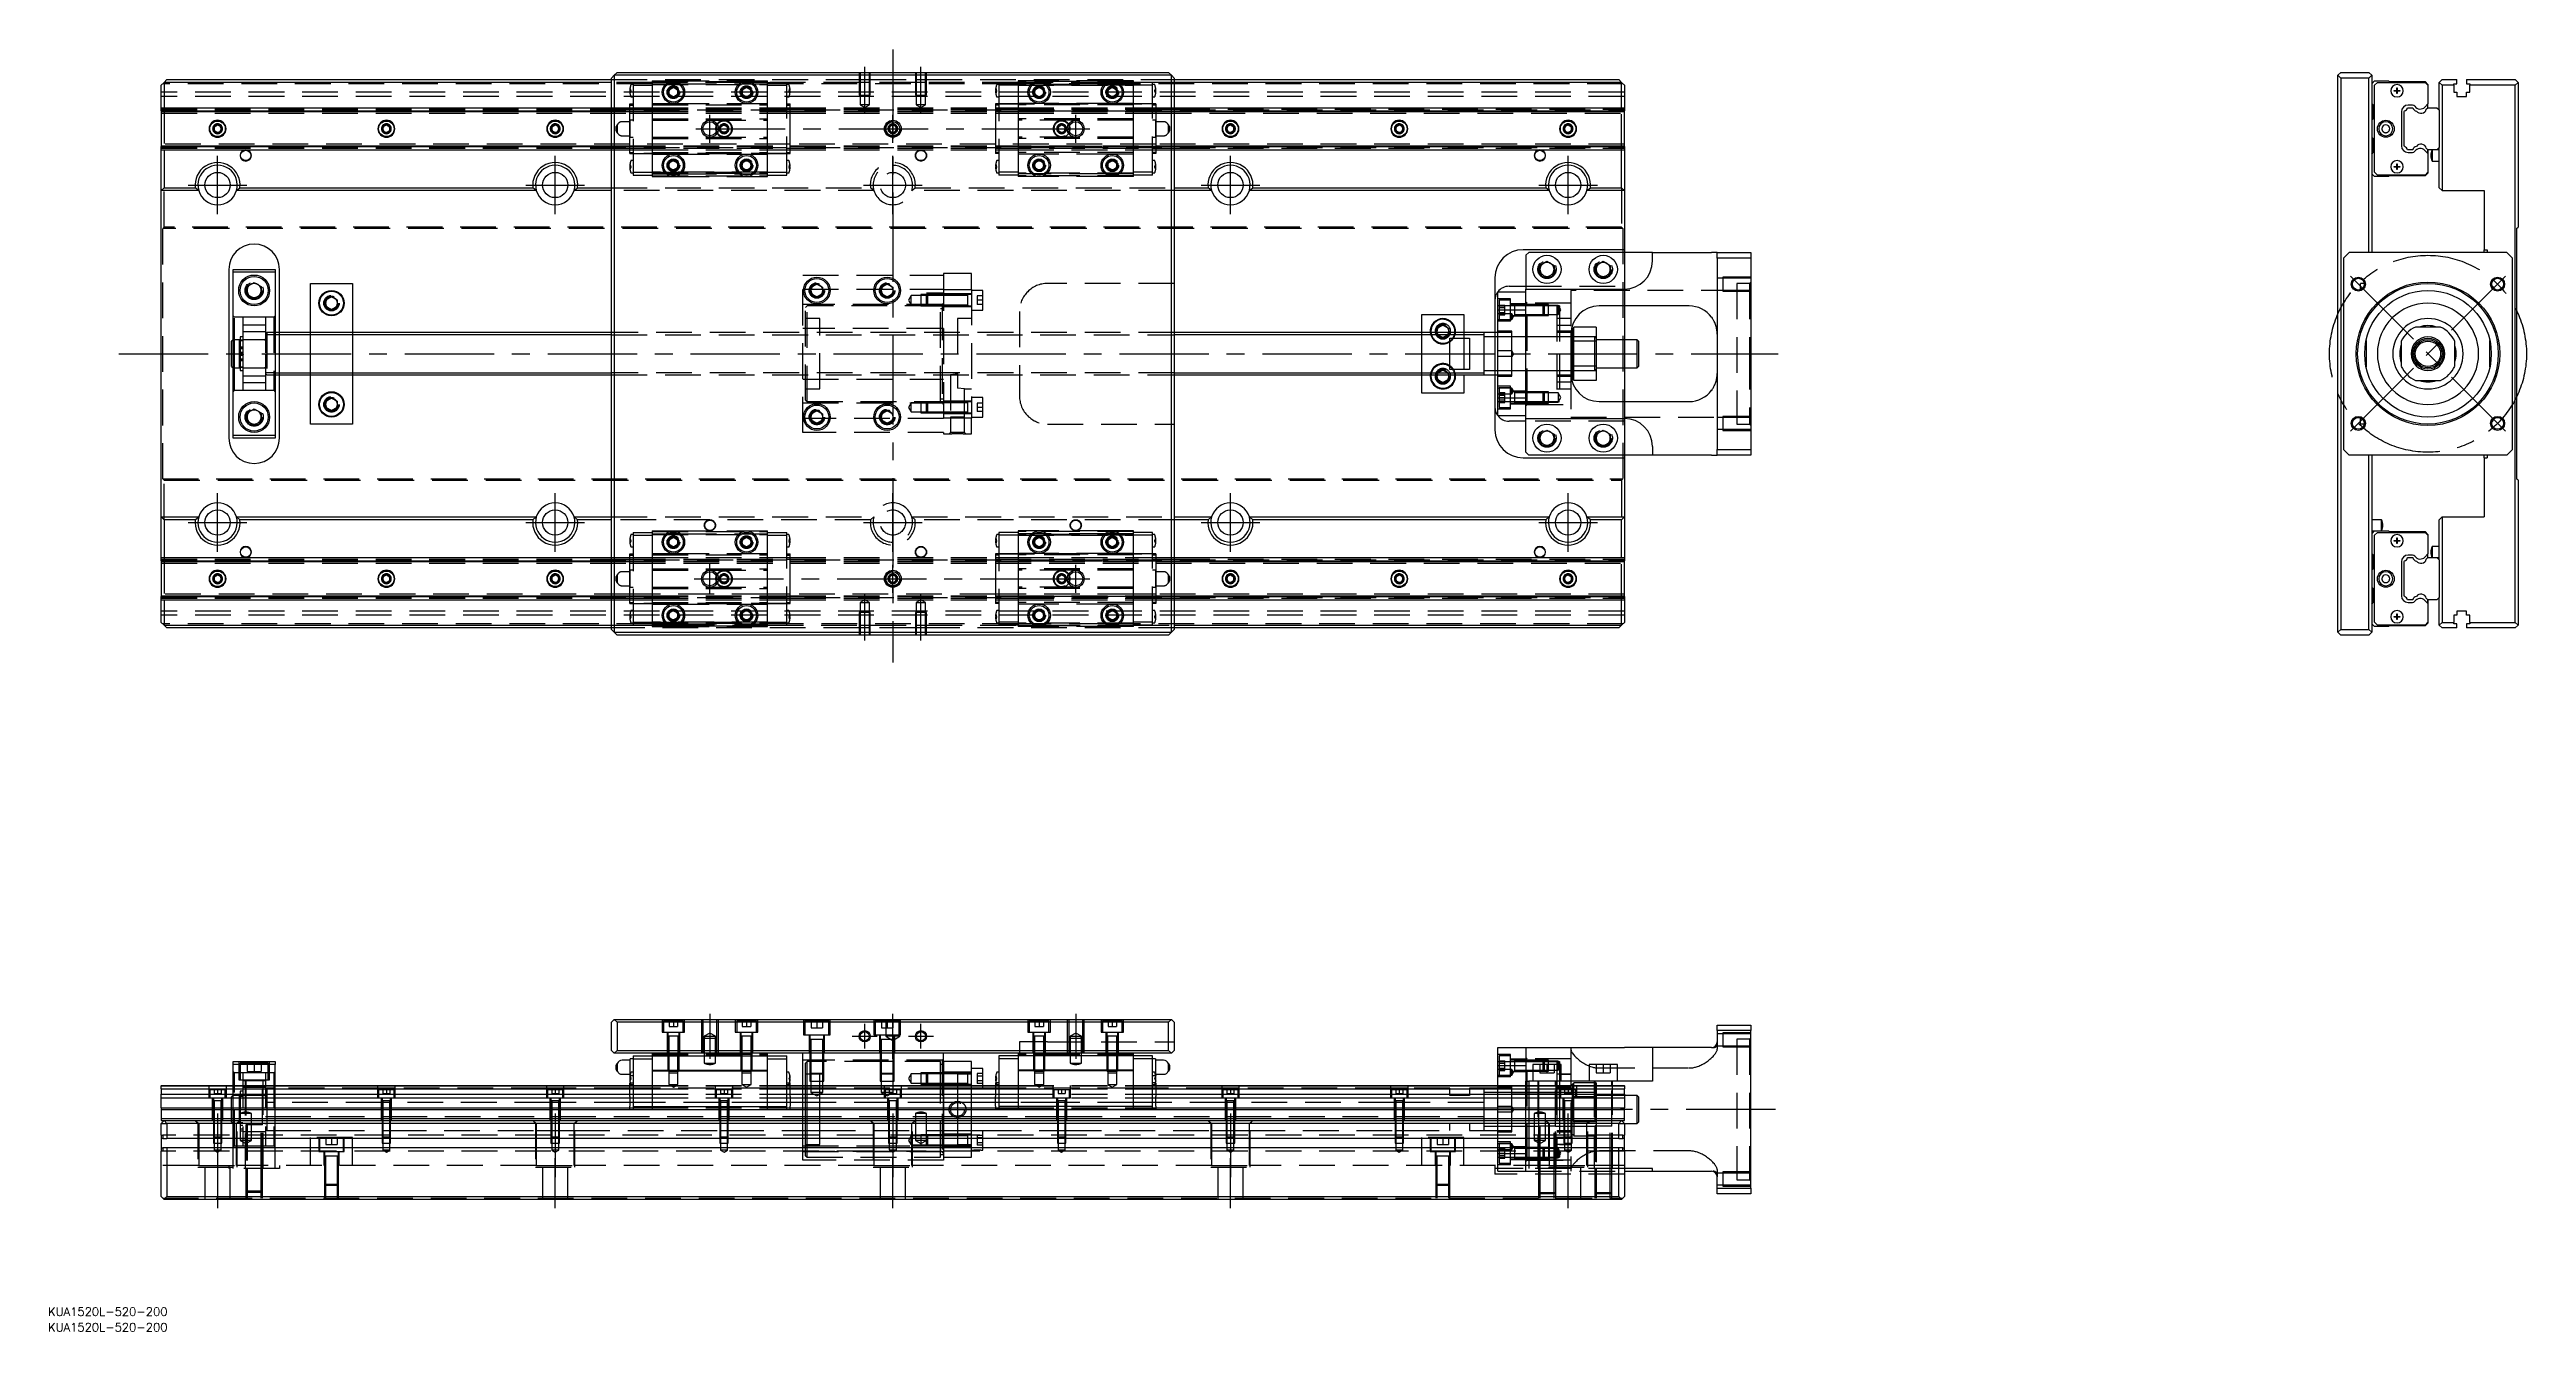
# Model space of a CAD drawing. Extents: x -40 to 841, y -348 to 108.
import ezdxf

# ---------------------------------------------------------------- set-up
doc = ezdxf.new("R2010")
doc.units = 0
doc.linetypes.add('CENTER', pattern=[50.8, 31.75, -6.35, 6.35, -6.35])
doc.linetypes.add('DASHED', pattern=[19.05, 12.7, -6.35])
doc.layers.get('0').update_dxf_attribs({"linetype": 'CONTINUOUS'})
doc.layers.add('CENTER', color=1, linetype='CENTER')
doc.styles.get("Standard").update_dxf_attribs({"font": 'txt.shx', "height": 3, "bigfont": 'bigfont.shx'})

# ---------------------------------------------------------------- blocks, each defined once
blk = doc.blocks.new('*U2')
at = {"color": 7, "linetype": 'CONTINUOUS'}
blk.add_text('KUA1520L-520-200', height=3, dxfattribs=at).set_placement((-40.24, -342.1))
blk = doc.blocks.new('*U3')
at = {"color": 7, "linetype": 'CONTINUOUS'}
blk.add_text('KUA1520L-520-200', height=3, dxfattribs=at).set_placement((-40.24, -347.64))

msp = doc.modelspace()

# ---------------------------------------------------------------- linework, layer by layer
at = {"color": 7, "linetype": 'CONTINUOUS'}
for p, q in [((2, 97.5), (1, 96.5)), ((2, 97.5), (160, 97.5)), ((161, 99), (160, 98)), ((160, -98), (160, 98)), ((162, 100), (161, 99)), ((359, 99), (161, 99)), ((161, 99), (161, -99)), ((162, 100), (358, 100)), ((359, 99), (358, 100)), ((360, 98), (359, 99)), ((359, -99), (359, 99)), ((360, 98), (360, -98)), ((360, 97.5), (518, 97.5)), ((519, 96.5), (518, 97.5)), ((773.62, 99), (774.62, 100)), ((774.62, 98), (773.62, 99)), ((773.62, -99), (773.62, 99)), ((774.62, 100), (784.62, 100)), ((784.62, 98), (774.62, 98)), ((774.62, 98), (774.62, -98)), ((784.62, 100), (785.62, 99)), ((784.62, 98), (785.62, 99)), ((784.62, 36), (784.62, 98)), ((785.62, 99), (785.62, 36)), ((785.62, 96), (786.62, 97)), ((786.62, 97), (791.62, 97)), ((791.62, 97), (791.87, 96.75)), ((809.62, 96.5), (810.62, 97.5)), ((810.62, 97.5), (815.92, 97.5)), ((815.92, 96), (815.92, 97.5)), ((819.32, 97.5), (836.62, 97.5)), ((819.32, 97.5), (819.32, 96)), ((836.62, 97.5), (837.62, 96.5)), ((1, 96.5), (0, 95.5)), ((0, 87.5), (0, 95.5)), ((1, 96.5), (1, 87.5)), ((160, 96.5), (1, 96.5)), ((180.5, 93.87), (182, 94.73)), ((180.5, 92.13), (180.5, 93.87)), ((182, 91.27), (180.5, 92.13)), ((182, 94.73), (183.5, 93.87)), ((183.5, 92.13), (182, 91.27)), ((183.5, 93.87), (183.5, 92.13)), ((206.5, 93.87), (208, 94.73)), ((206.5, 92.13), (206.5, 93.87)), ((208, 91.27), (206.5, 92.13)), ((208, 94.73), (209.5, 93.87)), ((209.5, 92.13), (208, 91.27)), ((209.5, 93.87), (209.5, 92.13)), ((310.5, 93.87), (312, 94.73)), ((310.5, 92.13), (310.5, 93.87)), ((312, 91.27), (310.5, 92.13)), ((312, 94.73), (313.5, 93.87)), ((313.5, 92.13), (312, 91.27)), ((313.5, 93.87), (313.5, 92.13)), ((336.5, 93.87), (338, 94.73)), ((336.5, 92.13), (336.5, 93.87)), ((338, 91.27), (336.5, 92.13)), ((338, 94.73), (339.5, 93.87)), ((339.5, 92.13), (338, 91.27)), ((339.5, 93.87), (339.5, 92.13)), ((519, 96.5), (360, 96.5)), ((520, 95.5), (519, 96.5)), ((519, 87.5), (519, 96.5)), ((520, 95.5), (520, 87.5)), ((786.12, 88.5), (785.62, 89)), ((786.12, 83.5), (786.12, 88.5)), ((786.62, 95.45), (787.62, 96.45)), ((786.62, 64.55), (786.62, 95.45)), ((787.62, 96.45), (804.62, 96.45)), ((791.87, 96.75), (804.62, 96.75)), ((793.62, 93.4), (793.62, 93.6)), ((793.62, 93.6), (794.52, 93.6)), ((794.52, 93.4), (793.62, 93.4)), ((794.52, 93.6), (794.52, 94.5)), ((794.52, 94.5), (794.72, 94.5)), ((794.52, 93.6), (794.62, 93.5)), ((794.52, 93.4), (794.62, 93.5)), ((794.52, 92.5), (794.52, 93.4)), ((794.72, 92.5), (794.52, 92.5)), ((794.72, 93.6), (794.62, 93.5)), ((794.72, 93.4), (794.62, 93.5)), ((794.72, 94.5), (794.72, 93.6)), ((794.72, 93.6), (795.62, 93.6)), ((795.62, 93.4), (794.72, 93.4)), ((794.72, 93.4), (794.72, 92.5)), ((795.62, 93.6), (795.62, 93.4)), ((800.15, 88.43), (798.59, 88.43)), ((805.62, 88.82), (804.49, 87.68)), ((804.62, 96.75), (805.62, 95.75)), ((804.62, 96.45), (805.62, 95.45)), ((805.62, 95.75), (805.62, 95.45)), ((805.62, 95.45), (805.62, 88.82)), ((805.62, 87.5), (805.62, 88.82)), ((809.62, 86.7), (809.62, 96.5)), ((810.62, 95.5), (809.62, 96.5)), ((814.77, 95.5), (810.62, 95.5)), ((810.62, 95.5), (810.62, 58)), ((814.77, 96), (815.92, 96)), ((814.77, 95.5), (814.77, 96)), ((814.77, 95.5), (814.77, 93)), ((814.77, 93), (815.92, 93)), ((815.92, 93), (815.92, 91.5)), ((815.92, 91.5), (819.32, 91.5)), ((819.32, 96), (820.47, 96)), ((819.32, 93), (820.47, 93)), ((819.32, 91.5), (819.32, 93)), ((820.47, 96), (820.47, 95.5)), ((820.47, 93), (820.47, 95.5)), ((836.62, 95.5), (820.47, 95.5)), ((837.62, 96.5), (836.62, 95.5)), ((836.62, -95.5), (836.62, 95.5)), ((837.62, 96.5), (837.62, 45)), ((0, 86.32), (0, 87.5)), ((0, 87.5), (160, 87.5)), ((0, 86.32), (0, 86.1)), ((0, 86.32), (160, 86.32)), ((0, 86.1), (0, 73.9)), ((0, 86.1), (160, 86.1)), ((18.75, 80.72), (20, 81.44)), ((18.75, 79.28), (18.75, 80.72)), ((20, 78.56), (18.75, 79.28)), ((20, 81.44), (21.25, 80.72)), ((21.25, 79.28), (20, 78.56)), ((21.25, 80.72), (21.25, 79.28)), ((78.75, 80.72), (80, 81.44)), ((78.75, 79.28), (78.75, 80.72)), ((80, 78.56), (78.75, 79.28)), ((80, 81.44), (81.25, 80.72)), ((81.25, 79.28), (80, 78.56)), ((81.25, 80.72), (81.25, 79.28)), ((138.75, 80.72), (140, 81.44)), ((138.75, 79.28), (138.75, 80.72)), ((140, 78.56), (138.75, 79.28)), ((140, 81.44), (141.25, 80.72)), ((141.25, 79.28), (140, 78.56)), ((141.25, 80.72), (141.25, 79.28)), ((360, 87.5), (520, 87.5)), ((360, 86.32), (520, 86.32)), ((360, 86.1), (520, 86.1)), ((378.75, 80.72), (380, 81.44)), ((378.75, 79.28), (378.75, 80.72)), ((380, 78.56), (378.75, 79.28)), ((380, 81.44), (381.25, 80.72)), ((381.25, 79.28), (380, 78.56)), ((381.25, 80.72), (381.25, 79.28)), ((438.75, 80.72), (440, 81.44)), ((438.75, 79.28), (438.75, 80.72)), ((440, 78.56), (438.75, 79.28)), ((440, 81.44), (441.25, 80.72)), ((441.25, 79.28), (440, 78.56)), ((441.25, 80.72), (441.25, 79.28)), ((498.75, 80.72), (500, 81.44)), ((498.75, 79.28), (498.75, 80.72)), ((500, 78.56), (498.75, 79.28)), ((500, 81.44), (501.25, 80.72)), ((501.25, 79.28), (500, 78.56)), ((501.25, 80.72), (501.25, 79.28)), ((520, 87.5), (520, 86.32)), ((520, 86.1), (520, 86.32)), ((520, 73.9), (520, 86.1)), ((785.62, 83), (786.12, 83.5)), ((789.23, 80), (789.23, 79.95)), ((789.23, 79.95), (789.23, 79.9)), ((789.23, 79.9), (789.24, 79.85)), ((789.24, 79.85), (789.24, 79.8)), ((789.24, 79.8), (789.25, 79.76)), ((789.25, 79.76), (789.26, 79.71)), ((789.26, 79.71), (789.27, 79.66)), ((789.27, 79.66), (789.28, 79.61)), ((789.28, 79.61), (789.3, 79.55)), ((789.3, 79.55), (789.32, 79.5)), ((789.32, 79.5), (789.34, 79.45)), ((789.34, 79.45), (789.37, 79.39)), ((789.37, 79.39), (789.39, 79.34)), ((789.39, 79.34), (789.42, 79.29)), ((789.42, 79.29), (789.45, 79.24)), ((789.45, 79.24), (789.49, 79.19)), ((791.75, 79.19), (791.78, 79.24)), ((791.78, 79.24), (791.82, 79.29)), ((791.82, 79.29), (791.85, 79.34)), ((791.85, 79.34), (791.87, 79.38)), ((791.87, 79.38), (791.89, 79.43)), ((791.89, 79.43), (791.91, 79.48)), ((791.91, 79.48), (791.93, 79.53)), ((791.93, 79.53), (791.95, 79.58)), ((791.95, 79.58), (791.96, 79.63)), ((791.96, 79.63), (791.97, 79.68)), ((791.97, 79.68), (791.99, 79.73)), ((791.99, 79.78), (792, 79.83)), ((791.99, 79.73), (791.99, 79.78)), ((792, 79.83), (792.01, 79.88)), ((792.01, 80), (792.01, 80)), ((792.01, 80), (792.01, 80)), ((792.01, 80), (792.01, 80)), ((792.01, 79.98), (792.01, 80)), ((792.01, 79.93), (792.01, 79.98)), ((792.01, 79.88), (792.01, 79.93)), ((796.19, 86.03), (796.19, 73.97)), ((797.12, 86.1), (797.25, 86.32)), ((797.12, 73.9), (797.12, 86.1)), ((798.33, 87.5), (800.2, 87.5)), ((805.03, 86.91), (805.62, 87.5)), ((805.62, 87.5), (808.82, 87.5)), ((808.82, 87.5), (809.62, 86.7)), ((809.62, 86.7), (809.62, 73.3)), ((0, 73.9), (0, 73.68)), ((0, 73.9), (160, 73.9)), ((0, 72.5), (0, 73.68)), ((0, 73.68), (160, 73.68)), ((0, 58), (0, 72.5)), ((0, 72.5), (160, 72.5)), ((1, 72.5), (1, 59)), ((360, 73.9), (520, 73.9)), ((360, 73.68), (520, 73.68)), ((360, 72.5), (520, 72.5)), ((519, 59), (519, 72.5)), ((520, 73.68), (520, 73.9)), ((520, 73.68), (520, 72.5)), ((520, 72.5), (520, 58)), ((786.12, 76.5), (785.62, 77)), ((785.62, 71), (786.12, 71.5)), ((786.12, 71.5), (786.12, 76.5)), ((789.49, 79.19), (789.52, 79.14)), ((789.52, 79.14), (789.56, 79.1)), ((789.56, 79.1), (789.6, 79.05)), ((789.6, 79.05), (789.64, 79.01)), ((789.64, 79.01), (789.68, 78.97)), ((789.68, 78.97), (789.73, 78.93)), ((789.73, 78.93), (789.77, 78.89)), ((789.77, 78.89), (789.82, 78.86)), ((789.82, 78.86), (789.87, 78.83)), ((789.87, 78.83), (789.92, 78.8)), ((789.92, 78.8), (789.97, 78.77)), ((789.97, 78.77), (790.02, 78.74)), ((790.02, 78.74), (790.07, 78.72)), ((790.07, 78.72), (790.13, 78.7)), ((790.13, 78.7), (790.19, 78.68)), ((790.19, 78.68), (790.24, 78.66)), ((790.24, 78.66), (790.3, 78.64)), ((790.3, 78.64), (790.36, 78.63)), ((790.36, 78.63), (790.41, 78.62)), ((790.41, 78.62), (790.47, 78.62)), ((790.47, 78.62), (790.53, 78.61)), ((790.53, 78.61), (790.59, 78.61)), ((790.59, 78.61), (790.65, 78.61)), ((790.65, 78.61), (790.71, 78.61)), ((790.71, 78.61), (790.77, 78.62)), ((790.77, 78.62), (790.82, 78.62)), ((790.82, 78.62), (790.88, 78.63)), ((790.88, 78.63), (790.94, 78.64)), ((790.94, 78.64), (790.99, 78.66)), ((790.99, 78.66), (791.05, 78.68)), ((791.05, 78.68), (791.11, 78.7)), ((791.11, 78.7), (791.16, 78.72)), ((791.16, 78.72), (791.22, 78.74)), ((791.22, 78.74), (791.27, 78.77)), ((791.27, 78.77), (791.32, 78.8)), ((791.32, 78.8), (791.37, 78.83)), ((791.37, 78.83), (791.42, 78.86)), ((791.42, 78.86), (791.47, 78.89)), ((791.47, 78.89), (791.51, 78.93)), ((791.51, 78.93), (791.56, 78.97)), ((791.56, 78.97), (791.6, 79.01)), ((791.6, 79.01), (791.64, 79.05)), ((791.64, 79.05), (791.68, 79.09)), ((791.68, 79.09), (791.71, 79.14)), ((791.71, 79.14), (791.75, 79.19)), ((797.25, 73.68), (797.12, 73.9)), ((800.2, 72.5), (798.33, 72.5)), ((798.59, 71.57), (800.15, 71.57)), ((804.49, 72.32), (805.62, 71.18)), ((805.62, 72.5), (805.03, 73.09)), ((805.62, 72.5), (805.03, 73.09)), ((805.62, 72.5), (805.62, 71.18)), ((805.62, 71.18), (805.62, 72.5)), ((808.82, 72.5), (805.62, 72.5)), ((805.62, 71.18), (805.62, 64.55)), ((806.62, 70.56), (806.62, 70.44)), ((807.12, 72.5), (807.12, 68.5)), ((809.62, 73.3), (808.82, 72.5)), ((809.62, 72.5), (808.82, 72.5)), ((809.62, 59), (809.62, 73.3)), ((180.5, 67.87), (182, 68.73)), ((180.5, 66.13), (180.5, 67.87)), ((182, 65.27), (180.5, 66.13)), ((182, 68.73), (183.5, 67.87)), ((183.5, 66.13), (182, 65.27)), ((183.5, 67.87), (183.5, 66.13)), ((206.5, 67.87), (208, 68.73)), ((206.5, 66.13), (206.5, 67.87)), ((208, 65.27), (206.5, 66.13)), ((208, 68.73), (209.5, 67.87)), ((209.5, 66.13), (208, 65.27)), ((209.5, 67.87), (209.5, 66.13)), ((310.5, 67.87), (312, 68.73)), ((310.5, 66.13), (310.5, 67.87)), ((312, 65.27), (310.5, 66.13)), ((312, 68.73), (313.5, 67.87)), ((313.5, 66.13), (312, 65.27)), ((313.5, 67.87), (313.5, 66.13)), ((336.5, 67.87), (338, 68.73)), ((336.5, 66.13), (336.5, 67.87)), ((338, 65.27), (336.5, 66.13)), ((338, 68.73), (339.5, 67.87)), ((339.5, 66.13), (338, 65.27)), ((339.5, 67.87), (339.5, 66.13)), ((786.62, 63), (785.62, 64)), ((787.62, 63.55), (786.62, 64.55)), ((791.62, 63), (786.62, 63)), ((804.62, 63.55), (787.62, 63.55)), ((791.87, 63.25), (791.62, 63)), ((804.62, 63.25), (791.87, 63.25)), ((793.62, 66.6), (794.52, 66.6)), ((793.62, 66.4), (793.62, 66.6)), ((794.52, 66.4), (793.62, 66.4)), ((794.52, 66.6), (794.52, 67.5)), ((794.52, 67.5), (794.72, 67.5)), ((794.52, 66.6), (794.62, 66.5)), ((794.52, 66.4), (794.62, 66.5)), ((794.52, 65.5), (794.52, 66.4)), ((794.72, 65.5), (794.52, 65.5)), ((794.72, 66.6), (794.62, 66.5)), ((794.72, 66.4), (794.62, 66.5)), ((794.72, 67.5), (794.72, 66.6)), ((794.72, 66.6), (795.62, 66.6)), ((795.62, 66.4), (794.72, 66.4)), ((794.72, 66.4), (794.72, 65.5)), ((795.62, 66.6), (795.62, 66.4)), ((805.62, 64.55), (804.62, 63.55)), ((805.62, 64.25), (804.62, 63.25)), ((805.62, 64.55), (805.62, 64.25)), ((807.12, 68.5), (809.62, 68.5)), ((0, 58), (1, 59)), ((0, -58), (0, 58)), ((13.29, 58), (0, 58)), ((1, 59), (12.06, 59)), ((13.29, 58), (12.06, 59)), ((26.71, 58), (27.94, 59)), ((133.29, 58), (26.71, 58)), ((27.94, 59), (132.06, 59)), ((133.29, 58), (132.06, 59)), ((146.71, 58), (147.94, 59)), ((160, 58), (146.71, 58)), ((147.94, 59), (160, 59)), ((360, 59), (372.06, 59)), ((373.29, 58), (360, 58)), ((373.29, 58), (372.06, 59)), ((386.71, 58), (387.94, 59)), ((493.29, 58), (386.71, 58)), ((387.94, 59), (492.06, 59)), ((493.29, 58), (492.06, 59)), ((506.71, 58), (507.94, 59)), ((520, 58), (506.71, 58)), ((507.94, 59), (519, 59)), ((519, 59), (520, 58)), ((520, 58), (520, 37)), ((809.62, 59), (810.62, 58)), ((810.62, 58), (825.62, 58)), ((825.62, 58), (825.62, 37)), ((837.12, 44.5), (837.62, 45)), ((837.12, 44.5), (837.12, -44.5)), ((520, 37), (484, 37)), ((486, 36), (485, 35)), ((530, 36), (486, 36)), ((520, 37), (520, 36)), ((530, 36), (551, 36)), ((530, 33), (530, 36)), ((553, 36), (551, 36)), ((553, 34), (553, 36)), ((553, 36), (565, 36)), ((565, 36), (565, 34)), ((777.62, 36), (775.62, 34)), ((833.62, 36), (777.62, 36)), ((825.62, 36), (825.62, 37)), ((825.62, 37), (826.62, 37)), ((826.62, 37), (826.62, 36)), ((835.62, 34), (833.62, 36)), ((24, 30), (24, -30)), ((25.5, 29), (25.5, 30)), ((25.5, 30), (40.5, 30)), ((25.5, -29), (25.5, 29)), ((40.5, 29), (25.5, 29)), ((40.5, 30), (40.5, 29)), ((40.5, 29), (40.5, -29)), ((42, 7.5), (42, 30)), ((474, 27), (474, 7.5)), ((485, 35), (485, 23)), ((490, 31.44), (492.5, 32.89)), ((490, 28.56), (490, 31.44)), ((492.5, 27.11), (490, 28.56)), ((492.5, 32.89), (495, 31.44)), ((495, 28.56), (492.5, 27.11)), ((495, 31.44), (495, 28.56)), ((510, 31.44), (512.5, 32.89)), ((510, 28.56), (510, 31.44)), ((512.5, 27.11), (510, 28.56)), ((512.5, 32.89), (515, 31.44)), ((515, 28.56), (512.5, 27.11)), ((515, 31.44), (515, 28.56)), ((553, 34), (553, -34)), ((565, 34), (553, 34)), ((565, 34), (565, -34)), ((775.62, 34), (775.62, -34)), ((835.62, -34), (835.62, 34)), ((30.5, 23.94), (33, 25.39)), ((30.5, 21.06), (30.5, 23.94)), ((33, 19.61), (30.5, 21.06)), ((33, 25.39), (35.5, 23.94)), ((35.5, 21.06), (33, 19.61)), ((35.5, 23.94), (35.5, 21.06)), ((53, 7.5), (53, 25)), ((53, 25), (68, 25)), ((58.5, 19.15), (60.5, 20.31)), ((58.5, 16.85), (58.5, 19.15)), ((60.5, 20.31), (62.5, 19.15)), ((62.5, 19.15), (62.5, 16.85)), ((68, 25), (68, 7.5)), ((231, 23.65), (233, 24.81)), ((231, 21.35), (231, 23.65)), ((233, 20.19), (231, 21.35)), ((233, 24.81), (235, 23.65)), ((235, 21.35), (233, 20.19)), ((235, 23.65), (235, 21.35)), ((256, 23.65), (258, 24.81)), ((256, 21.35), (256, 23.65)), ((258, 20.19), (256, 21.35)), ((258, 24.81), (260, 23.65)), ((260, 21.35), (258, 20.19)), ((260, 23.65), (260, 21.35)), ((475, 15.65), (475, 22)), ((475, 22), (485, 22)), ((479, 24), (485, 24)), ((485, 23), (520, 23)), ((485, 15.65), (485, 23)), ((781.62, 22.79), (781.62, 25)), ((782.96, 25), (781.62, 25)), ((828.41, 24), (828.62, 24)), ((828.62, 24), (828.62, 23.59)), ((60.5, 15.69), (58.5, 16.85)), ((62.5, 16.85), (60.5, 15.69)), ((448, 7.5), (448, 14)), ((448, 14), (463, 14)), ((453.5, 9.15), (455.5, 10.31)), ((453.5, 7.5), (453.5, 9.15)), ((455.5, 10.31), (457.5, 9.15)), ((457.5, 9.15), (457.5, 7.5)), ((463, 14), (463, 7.5)), ((475, 15.65), (485, 15.65)), ((475, -15.65), (475, 15.65)), ((480.9, 15.7), (480.9, 15.42)), ((485, -15.65), (485, 15.65)), ((485, -15.65), (485, 15.65)), ((501.75, 9), (501.5, 9)), ((501.5, 9), (501.5, 0)), ((510, 9.5), (502, 9.5)), ((502, 4.47), (502, 9.5)), ((510, 9.5), (510, 4.47)), ((543, 17), (511, 17)), ((520, 17), (520, 5)), ((551.15, 12.79), (551, 13)), ((551.3, 12.57), (551.15, 12.79)), ((551.45, 12.35), (551.3, 12.57)), ((551.59, 12.12), (551.45, 12.35)), ((551.72, 11.89), (551.59, 12.12)), ((551.85, 11.66), (551.72, 11.89)), ((551.97, 11.42), (551.85, 11.66)), ((552.13, 11.08), (551.97, 11.42)), ((552.28, 10.74), (552.13, 11.08)), ((552.41, 10.39), (552.28, 10.74)), ((552.52, 10.05), (552.41, 10.39)), ((552.63, 9.7), (552.52, 10.05)), ((552.72, 9.36), (552.63, 9.7)), ((552.8, 9.01), (552.72, 9.36)), ((552.86, 8.67), (552.8, 9.01)), ((810.09, 9.5), (801.15, 9.5)), ((25.5, 5), (25, 4.5)), ((25, -4.5), (25, 4.5)), ((160, 7.5), (40.5, 7.5)), ((470, 7.5), (360, 7.5)), ((458, -5.59), (458, 5.59)), ((458, 5.59), (465, 5.59)), ((465, 5.59), (465, -5.59)), ((475, 7.5), (470, 7.5)), ((470, 7.5), (470, -7.5)), ((470, 7.5), (470, -7.5)), ((501, 7), (501, -7)), ((501.5, 7.5), (501.01, 7.5)), ((510, 4.47), (502, 4.47)), ((502, -4.47), (502, 4.47)), ((524.5, 5), (510, 5)), ((510, 4.47), (510, -4.47)), ((525, 4.5), (524.5, 5)), ((524.5, -5), (524.5, 5)), ((525, 4.5), (525, -4.5)), ((552.92, 8.25), (552.86, 8.67)), ((552.96, 7.84), (552.92, 8.25)), ((552.99, 7.43), (552.96, 7.84)), ((553, 7.02), (552.99, 7.43)), ((553, 7), (553, 7.02)), ((783.62, 4.72), (783.62, -4.72)), ((796.12, 4.47), (796.12, -4.47)), ((815.12, -4.47), (815.12, 4.47)), ((827.62, -4.72), (827.62, 4.72)), ((25, -4.5), (25.5, -5)), ((40.5, -7.5), (160, -7.5)), ((42, -30), (42, -7.5)), ((53, -25), (53, -7.5)), ((68, -7.5), (68, -25)), ((360, -7.5), (470, -7.5)), ((448, -14), (448, -7.5)), ((453.5, -9.15), (453.5, -7.5)), ((457.5, -7.5), (457.5, -9.15)), ((465, -5.59), (458, -5.59)), ((463, -7.5), (463, -14)), ((470, -7.5), (475, -7.5)), ((474, -7.5), (474, -27)), ((501.01, -7.5), (501.5, -7.5)), ((501.5, 0), (501.5, -9)), ((510, -4.47), (502, -4.47)), ((502, -9.5), (502, -4.47)), ((510, -4.47), (510, -9.5)), ((510, -5), (524.5, -5)), ((520, -5), (520, -17)), ((524.5, -5), (525, -4.5)), ((552.79, -9.02), (552.86, -8.67)), ((552.86, -8.67), (552.92, -8.26)), ((552.92, -8.26), (552.96, -7.95)), ((552.96, -7.95), (552.98, -7.64)), ((552.98, -7.64), (552.99, -7.33)), ((552.99, -7.33), (553, -7.02)), ((553, -7.02), (553, -7)), ((58.5, -16.85), (60.5, -15.69)), ((58.5, -19.15), (58.5, -16.85)), ((60.5, -15.69), (62.5, -16.85)), ((62.5, -16.85), (62.5, -19.15)), ((463, -14), (448, -14)), ((455.5, -10.31), (453.5, -9.15)), ((457.5, -9.15), (455.5, -10.31)), ((475, -22), (475, -15.65)), ((475, -15.65), (485, -15.65)), ((485, -23), (485, -15.65)), ((501.5, -9), (501.75, -9)), ((510, -9.5), (502, -9.5)), ((511, -17), (543, -17)), ((551, -13), (551.09, -12.88)), ((551.09, -12.88), (551.22, -12.69)), ((551.22, -12.69), (551.35, -12.5)), ((551.35, -12.5), (551.44, -12.37)), ((551.44, -12.37), (551.52, -12.23)), ((551.52, -12.23), (551.69, -11.95)), ((551.69, -11.95), (551.83, -11.69)), ((551.83, -11.69), (551.97, -11.42)), ((551.97, -11.42), (552.13, -11.09)), ((552.13, -11.09), (552.27, -10.75)), ((552.27, -10.75), (552.4, -10.41)), ((552.4, -10.41), (552.52, -10.07)), ((552.52, -10.07), (552.62, -9.72)), ((552.62, -9.72), (552.71, -9.37)), ((552.71, -9.37), (552.79, -9.02)), ((801.15, -9.5), (810.09, -9.5)), ((30.5, -21.06), (33, -19.61)), ((30.5, -23.94), (30.5, -21.06)), ((33, -25.39), (30.5, -23.94)), ((33, -19.61), (35.5, -21.06)), ((35.5, -23.94), (33, -25.39)), ((35.5, -21.06), (35.5, -23.94)), ((68, -25), (53, -25)), ((60.5, -20.31), (58.5, -19.15)), ((62.5, -19.15), (60.5, -20.31)), ((231, -21.35), (233, -20.19)), ((231, -23.65), (231, -21.35)), ((233, -24.81), (231, -23.65)), ((233, -20.19), (235, -21.35)), ((235, -23.65), (233, -24.81)), ((235, -21.35), (235, -23.65)), ((256, -21.35), (258, -20.19)), ((256, -23.65), (256, -21.35)), ((258, -24.81), (256, -23.65)), ((258, -20.19), (260, -21.35)), ((260, -23.65), (258, -24.81)), ((260, -21.35), (260, -23.65)), ((475, -22), (485, -22)), ((485, -24), (479, -24)), ((485, -35), (485, -23)), ((485, -23), (520, -23)), ((781.62, -25), (781.62, -22.79)), ((782.96, -25), (781.62, -25)), ((828.41, -24), (828.62, -24)), ((828.62, -23.59), (828.62, -24)), ((25.5, -29), (40.5, -29)), ((25.5, -30), (25.5, -29)), ((40.5, -30), (25.5, -30)), ((40.5, -29), (40.5, -30)), ((485, -35), (486, -36)), ((490, -28.56), (492.5, -27.11)), ((490, -31.44), (490, -28.56)), ((492.5, -32.89), (490, -31.44)), ((492.5, -27.11), (495, -28.56)), ((495, -31.44), (492.5, -32.89)), ((495, -28.56), (495, -31.44)), ((510, -28.56), (512.5, -27.11)), ((510, -31.44), (510, -28.56)), ((512.5, -32.89), (510, -31.44)), ((512.5, -27.11), (515, -28.56)), ((515, -31.44), (512.5, -32.89)), ((515, -28.56), (515, -31.44)), ((530, -33), (530, -36)), ((553, -34), (565, -34)), ((553, -36), (553, -34)), ((565, -34), (565, -36)), ((775.62, -34), (777.62, -36)), ((833.62, -36), (835.62, -34)), ((484, -37), (520, -37)), ((530, -36), (486, -36)), ((520, -36), (520, -37)), ((520, -37), (520, -58)), ((551, -36), (530, -36)), ((551, -36), (553, -36)), ((565, -36), (553, -36)), ((833.62, -36), (777.62, -36)), ((784.62, -98), (784.62, -36)), ((785.62, -36), (785.62, -99)), ((825.62, -37), (825.62, -36)), ((825.62, -37), (825.62, -58)), ((825.62, -37), (826.62, -37)), ((826.62, -36), (826.62, -37)), ((837.62, -45), (837.12, -44.5)), ((837.62, -45), (837.62, -96.5)), ((0, -72.5), (0, -58)), ((0, -58), (13.29, -58)), ((1, -59), (0, -58)), ((12.06, -59), (1, -59)), ((1, -59), (1, -72.5)), ((12.06, -59), (13.29, -58)), ((26.71, -58), (133.29, -58)), ((27.94, -59), (26.71, -58)), ((132.06, -59), (27.94, -59)), ((132.06, -59), (133.29, -58)), ((146.71, -58), (160, -58)), ((147.94, -59), (146.71, -58)), ((160, -59), (147.94, -59)), ((360, -58), (373.29, -58)), ((372.06, -59), (360, -59)), ((372.06, -59), (373.29, -58)), ((386.71, -58), (493.29, -58)), ((387.94, -59), (386.71, -58)), ((492.06, -59), (387.94, -59)), ((492.06, -59), (493.29, -58)), ((506.71, -58), (520, -58)), ((507.94, -59), (506.71, -58)), ((519, -59), (507.94, -59)), ((520, -58), (519, -59)), ((519, -72.5), (519, -59)), ((520, -58), (520, -72.5)), ((789.12, -59), (785.62, -59)), ((789.12, -61), (789.12, -59)), ((789.12, -63), (789.12, -61)), ((789.62, -61.06), (789.62, -60.94)), ((810.62, -58), (809.62, -59)), ((809.62, -73.3), (809.62, -59)), ((810.62, -58), (825.62, -58)), ((810.62, -58), (810.62, -95.5)), ((180.5, -66.13), (182, -65.27)), ((180.5, -67.87), (180.5, -66.13)), ((182, -68.73), (180.5, -67.87)), ((182, -65.27), (183.5, -66.13)), ((183.5, -67.87), (182, -68.73)), ((183.5, -66.13), (183.5, -67.87)), ((206.5, -66.13), (208, -65.27)), ((206.5, -67.87), (206.5, -66.13)), ((208, -68.73), (206.5, -67.87)), ((208, -65.27), (209.5, -66.13)), ((209.5, -67.87), (208, -68.73)), ((209.5, -66.13), (209.5, -67.87)), ((310.5, -66.13), (312, -65.27)), ((310.5, -67.87), (310.5, -66.13)), ((312, -68.73), (310.5, -67.87)), ((312, -65.27), (313.5, -66.13)), ((313.5, -67.87), (312, -68.73)), ((313.5, -66.13), (313.5, -67.87)), ((336.5, -66.13), (338, -65.27)), ((336.5, -67.87), (336.5, -66.13)), ((338, -68.73), (336.5, -67.87)), ((338, -65.27), (339.5, -66.13)), ((339.5, -67.87), (338, -68.73)), ((339.5, -66.13), (339.5, -67.87)), ((785.62, -63), (786.62, -63)), ((785.62, -64), (786.62, -63)), ((786.62, -63), (791.62, -63)), ((786.62, -64.55), (787.62, -63.55)), ((786.62, -95.45), (786.62, -64.55)), ((787.62, -63.55), (804.62, -63.55)), ((791.62, -63), (791.87, -63.25)), ((791.87, -63.25), (804.62, -63.25)), ((793.62, -66.4), (794.52, -66.4)), ((793.62, -66.6), (793.62, -66.4)), ((794.52, -66.6), (793.62, -66.6)), ((794.52, -66.4), (794.52, -65.5)), ((794.52, -65.5), (794.72, -65.5)), ((794.52, -66.4), (794.62, -66.5)), ((794.52, -66.6), (794.62, -66.5)), ((794.52, -67.5), (794.52, -66.6)), ((794.72, -67.5), (794.52, -67.5)), ((794.72, -66.4), (794.62, -66.5)), ((794.72, -66.6), (794.62, -66.5)), ((794.72, -65.5), (794.72, -66.4)), ((794.72, -66.4), (795.62, -66.4)), ((795.62, -66.6), (794.72, -66.6)), ((794.72, -66.6), (794.72, -67.5)), ((795.62, -66.4), (795.62, -66.6)), ((804.62, -63.25), (805.62, -64.25)), ((804.62, -63.55), (805.62, -64.55)), ((805.62, -64.25), (805.62, -64.55)), ((805.62, -64.55), (805.62, -71.18)), ((809.62, -68.5), (807.12, -68.5)), ((807.12, -68.5), (807.12, -72.5)), ((0, -73.68), (0, -72.5)), ((0, -72.5), (160, -72.5)), ((0, -73.68), (160, -73.68)), ((0, -73.68), (0, -73.9)), ((0, -73.9), (0, -86.1)), ((0, -73.9), (160, -73.9)), ((18.75, -79.28), (20, -78.56)), ((20, -78.56), (21.25, -79.28)), ((78.75, -79.28), (80, -78.56)), ((80, -78.56), (81.25, -79.28)), ((138.75, -79.28), (140, -78.56)), ((140, -78.56), (141.25, -79.28)), ((360, -72.5), (520, -72.5)), ((360, -73.68), (520, -73.68)), ((360, -73.9), (520, -73.9)), ((378.75, -79.28), (380, -78.56)), ((380, -78.56), (381.25, -79.28)), ((438.75, -79.28), (440, -78.56)), ((440, -78.56), (441.25, -79.28)), ((498.75, -79.28), (500, -78.56)), ((500, -78.56), (501.25, -79.28)), ((520, -72.5), (520, -73.68)), ((520, -73.9), (520, -73.68)), ((520, -86.1), (520, -73.9)), ((786.12, -71.5), (785.62, -71)), ((785.62, -77), (786.12, -76.5)), ((786.12, -76.5), (786.12, -71.5)), ((796.19, -73.97), (796.19, -86.03)), ((797.12, -73.9), (797.25, -73.68)), ((797.12, -86.1), (797.12, -73.9)), ((798.33, -72.5), (800.2, -72.5)), ((800.15, -71.57), (798.59, -71.57)), ((805.62, -71.18), (804.49, -72.32)), ((805.03, -73.09), (805.62, -72.5)), ((805.62, -72.5), (805.62, -71.18)), ((805.62, -72.5), (808.82, -72.5)), ((806.62, -70.44), (806.62, -70.56)), ((808.82, -72.5), (809.62, -72.5)), ((808.82, -72.5), (809.62, -73.3)), ((809.62, -73.3), (809.62, -86.7)), ((0, -86.1), (0, -86.32)), ((0, -86.1), (160, -86.1)), ((0, -87.5), (0, -86.32)), ((0, -86.32), (160, -86.32)), ((0, -95.5), (0, -87.5)), ((0, -87.5), (160, -87.5)), ((1, -87.5), (1, -96.5)), ((18.75, -80.72), (18.75, -79.28)), ((20, -81.44), (18.75, -80.72)), ((21.25, -80.72), (20, -81.44)), ((21.25, -79.28), (21.25, -80.72)), ((78.75, -80.72), (78.75, -79.28)), ((80, -81.44), (78.75, -80.72)), ((81.25, -80.72), (80, -81.44)), ((81.25, -79.28), (81.25, -80.72)), ((138.75, -80.72), (138.75, -79.28)), ((140, -81.44), (138.75, -80.72)), ((141.25, -80.72), (140, -81.44)), ((141.25, -79.28), (141.25, -80.72)), ((360, -86.1), (520, -86.1)), ((360, -86.32), (520, -86.32)), ((360, -87.5), (520, -87.5)), ((378.75, -80.72), (378.75, -79.28)), ((380, -81.44), (378.75, -80.72)), ((381.25, -80.72), (380, -81.44)), ((381.25, -79.28), (381.25, -80.72)), ((438.75, -80.72), (438.75, -79.28)), ((440, -81.44), (438.75, -80.72)), ((441.25, -80.72), (440, -81.44)), ((441.25, -79.28), (441.25, -80.72)), ((498.75, -80.72), (498.75, -79.28)), ((500, -81.44), (498.75, -80.72)), ((501.25, -80.72), (500, -81.44)), ((501.25, -79.28), (501.25, -80.72)), ((519, -96.5), (519, -87.5)), ((520, -86.32), (520, -86.1)), ((520, -86.32), (520, -87.5)), ((520, -87.5), (520, -95.5)), ((786.12, -83.5), (785.62, -83)), ((786.12, -88.5), (786.12, -83.5)), ((789.23, -80), (789.23, -80.05)), ((789.23, -80.05), (789.23, -80.1)), ((789.23, -80.1), (789.24, -80.15)), ((789.24, -80.15), (789.24, -80.2)), ((789.24, -80.2), (789.25, -80.24)), ((789.25, -80.24), (789.26, -80.29)), ((789.26, -80.29), (789.27, -80.34)), ((789.27, -80.34), (789.28, -80.39)), ((789.28, -80.39), (789.3, -80.45)), ((789.3, -80.45), (789.32, -80.5)), ((789.32, -80.5), (789.34, -80.55)), ((789.34, -80.55), (789.37, -80.61)), ((789.37, -80.61), (789.39, -80.66)), ((789.39, -80.66), (789.42, -80.71)), ((789.42, -80.71), (789.45, -80.76)), ((789.45, -80.76), (789.49, -80.81)), ((789.49, -80.81), (789.52, -80.86)), ((789.52, -80.86), (789.56, -80.9)), ((789.56, -80.9), (789.6, -80.95)), ((789.6, -80.95), (789.64, -80.99)), ((789.64, -80.99), (789.68, -81.03)), ((789.68, -81.03), (789.73, -81.07)), ((789.73, -81.07), (789.77, -81.11)), ((789.77, -81.11), (789.82, -81.14)), ((789.82, -81.14), (789.87, -81.17)), ((789.87, -81.17), (789.92, -81.2)), ((789.92, -81.2), (789.97, -81.23)), ((789.97, -81.23), (790.02, -81.26)), ((790.02, -81.26), (790.07, -81.28)), ((790.07, -81.28), (790.13, -81.3)), ((790.13, -81.3), (790.19, -81.32)), ((790.19, -81.32), (790.24, -81.34)), ((790.24, -81.34), (790.3, -81.36)), ((790.3, -81.36), (790.36, -81.37)), ((790.36, -81.37), (790.41, -81.38)), ((790.41, -81.38), (790.47, -81.38)), ((790.47, -81.38), (790.53, -81.39)), ((790.53, -81.39), (790.59, -81.39)), ((790.59, -81.39), (790.65, -81.39)), ((790.65, -81.39), (790.71, -81.39)), ((790.71, -81.39), (790.77, -81.38)), ((790.77, -81.38), (790.82, -81.38)), ((790.82, -81.38), (790.88, -81.37)), ((790.88, -81.37), (790.94, -81.36)), ((790.94, -81.36), (790.99, -81.34)), ((790.99, -81.34), (791.05, -81.32)), ((791.05, -81.32), (791.11, -81.3)), ((791.11, -81.3), (791.16, -81.28)), ((791.16, -81.28), (791.22, -81.26)), ((791.22, -81.26), (791.27, -81.23)), ((791.27, -81.23), (791.32, -81.2)), ((791.32, -81.2), (791.37, -81.17)), ((791.37, -81.17), (791.42, -81.14)), ((791.42, -81.14), (791.47, -81.11)), ((791.47, -81.11), (791.51, -81.07)), ((791.51, -81.07), (791.56, -81.03)), ((791.56, -81.03), (791.6, -80.99)), ((791.6, -80.99), (791.64, -80.95)), ((791.64, -80.95), (791.68, -80.91)), ((791.68, -80.91), (791.71, -80.86)), ((791.71, -80.86), (791.75, -80.81)), ((791.75, -80.81), (791.78, -80.76)), ((791.78, -80.76), (791.82, -80.71)), ((791.82, -80.71), (791.85, -80.66)), ((791.85, -80.66), (791.87, -80.62)), ((791.87, -80.62), (791.89, -80.57)), ((791.89, -80.57), (791.91, -80.52)), ((791.91, -80.52), (791.93, -80.47)), ((791.93, -80.47), (791.95, -80.42)), ((791.95, -80.42), (791.96, -80.37)), ((791.96, -80.37), (791.97, -80.32)), ((791.97, -80.32), (791.99, -80.27)), ((791.99, -80.22), (792, -80.17)), ((791.99, -80.27), (791.99, -80.22)), ((792, -80.17), (792.01, -80.12)), ((792.01, -80), (792.01, -80)), ((792.01, -80), (792.01, -80)), ((792.01, -80), (792.01, -80)), ((792.01, -80.02), (792.01, -80)), ((792.01, -80.07), (792.01, -80.02)), ((792.01, -80.12), (792.01, -80.07)), ((797.25, -86.32), (797.12, -86.1)), ((800.2, -87.5), (798.33, -87.5)), ((804.49, -87.68), (805.62, -88.82)), ((805.62, -87.5), (805.03, -86.91)), ((805.62, -87.5), (805.03, -86.91)), ((805.62, -87.5), (805.62, -88.82)), ((805.62, -88.82), (805.62, -87.5)), ((808.82, -87.5), (805.62, -87.5)), ((809.62, -86.7), (808.82, -87.5)), ((809.62, -96.5), (809.62, -86.7)), ((0, -95.5), (1, -96.5)), ((1, -96.5), (160, -96.5)), ((1, -96.5), (2, -97.5)), ((180.5, -92.13), (182, -91.27)), ((180.5, -93.87), (180.5, -92.13)), ((182, -94.73), (180.5, -93.87)), ((182, -91.27), (183.5, -92.13)), ((183.5, -93.87), (182, -94.73)), ((183.5, -92.13), (183.5, -93.87)), ((206.5, -92.13), (208, -91.27)), ((206.5, -93.87), (206.5, -92.13)), ((208, -94.73), (206.5, -93.87)), ((208, -91.27), (209.5, -92.13)), ((209.5, -93.87), (208, -94.73)), ((209.5, -92.13), (209.5, -93.87)), ((310.5, -92.13), (312, -91.27)), ((310.5, -93.87), (310.5, -92.13)), ((312, -94.73), (310.5, -93.87)), ((312, -91.27), (313.5, -92.13)), ((313.5, -93.87), (312, -94.73)), ((313.5, -92.13), (313.5, -93.87)), ((336.5, -92.13), (338, -91.27)), ((336.5, -93.87), (336.5, -92.13)), ((338, -94.73), (336.5, -93.87)), ((338, -91.27), (339.5, -92.13)), ((339.5, -93.87), (338, -94.73)), ((339.5, -92.13), (339.5, -93.87)), ((360, -96.5), (519, -96.5)), ((518, -97.5), (519, -96.5)), ((519, -96.5), (520, -95.5)), ((785.62, -89), (786.12, -88.5)), ((786.62, -97), (785.62, -96)), ((787.62, -96.45), (786.62, -95.45)), ((804.62, -96.45), (787.62, -96.45)), ((791.87, -96.75), (791.62, -97)), ((804.62, -96.75), (791.87, -96.75)), ((793.62, -93.4), (794.52, -93.4)), ((793.62, -93.6), (793.62, -93.4)), ((794.52, -93.6), (793.62, -93.6)), ((794.52, -93.4), (794.52, -92.5)), ((794.52, -92.5), (794.72, -92.5)), ((794.52, -93.4), (794.62, -93.5)), ((794.52, -93.6), (794.62, -93.5)), ((794.52, -94.5), (794.52, -93.6)), ((794.72, -94.5), (794.52, -94.5)), ((794.72, -93.4), (794.62, -93.5)), ((794.72, -93.6), (794.62, -93.5)), ((794.72, -92.5), (794.72, -93.4)), ((794.72, -93.4), (795.62, -93.4)), ((795.62, -93.6), (794.72, -93.6)), ((794.72, -93.6), (794.72, -94.5)), ((795.62, -93.4), (795.62, -93.6)), ((798.59, -88.43), (800.15, -88.43)), ((805.62, -95.45), (804.62, -96.45)), ((805.62, -95.75), (804.62, -96.75)), ((805.62, -88.82), (805.62, -95.45)), ((805.62, -95.45), (805.62, -95.75)), ((809.62, -96.5), (810.62, -95.5)), ((810.62, -97.5), (809.62, -96.5)), ((810.62, -95.5), (814.77, -95.5)), ((814.77, -93), (814.77, -95.5)), ((815.92, -93), (814.77, -93)), ((814.77, -96), (814.77, -95.5)), ((815.92, -96), (814.77, -96)), ((815.92, -91.5), (815.92, -93)), ((819.32, -91.5), (815.92, -91.5)), ((815.92, -97.5), (815.92, -96)), ((819.32, -93), (819.32, -91.5)), ((820.47, -93), (819.32, -93)), ((820.47, -96), (819.32, -96)), ((819.32, -96), (819.32, -97.5)), ((820.47, -95.5), (820.47, -93)), ((820.47, -95.5), (820.47, -96)), ((820.47, -95.5), (836.62, -95.5)), ((836.62, -95.5), (837.62, -96.5)), ((837.62, -96.5), (836.62, -97.5)), ((160, -97.5), (2, -97.5)), ((160, -98), (161, -99)), ((161, -99), (359, -99)), ((161, -99), (162, -100)), ((358, -100), (162, -100)), ((358, -100), (359, -99)), ((359, -99), (360, -98)), ((518, -97.5), (360, -97.5)), ((773.62, -99), (774.62, -98)), ((774.62, -100), (773.62, -99)), ((774.62, -98), (784.62, -98)), ((784.62, -100), (774.62, -100)), ((785.62, -99), (784.62, -98)), ((785.62, -99), (784.62, -100)), ((791.62, -97), (786.62, -97)), ((815.92, -97.5), (810.62, -97.5)), ((836.62, -97.5), (819.32, -97.5)), ((160, -237.68), (161, -236.68)), ((160, -247.68), (160, -237.68)), ((161, -236.68), (359, -236.68)), ((161, -236.68), (162, -237.68)), ((358, -237.68), (162, -237.68)), ((162, -237.68), (162, -247.68)), ((358, -237.68), (359, -236.68)), ((358, -247.68), (358, -237.68)), ((359, -236.68), (360, -237.68)), ((360, -237.68), (360, -247.68)), ((553, -238.68), (565, -238.68)), ((553, -240.68), (553, -238.68)), ((553, -240.68), (553, -244.68)), ((565, -240.68), (553, -240.68)), ((565, -238.68), (565, -240.68)), ((565, -296.68), (565, -240.68)), ((25.5, -251.68), (40.5, -251.68)), ((25.5, -252.68), (25.5, -251.68)), ((25.5, -260.18), (25.5, -252.68)), ((40.5, -252.68), (25.5, -252.68)), ((40.5, -251.68), (40.5, -252.68)), ((40.5, -260.18), (40.5, -252.68)), ((160, -247.68), (161, -248.68)), ((162, -247.68), (161, -248.68)), ((359, -248.68), (161, -248.68)), ((161.7, -254.43), (161.7, -252.93)), ((162, -247.68), (358, -247.68)), ((162.12, -255.07), (162.12, -252.29)), ((166.7, -251.18), (163.75, -251.18)), ((167.7, -250.68), (166.7, -250.68)), ((166.7, -256.14), (166.7, -250.68)), ((167.7, -249.68), (174.5, -249.68)), ((167.7, -249.68), (167.7, -250.68)), ((167.7, -250.68), (174.5, -250.68)), ((167.7, -250.68), (167.7, -267.68)), ((174.5, -248.68), (174.5, -249.68)), ((174.5, -249.68), (174.5, -254.68)), ((174.5, -249.68), (215.5, -249.68)), ((174.5, -254.68), (215.5, -254.68)), ((174.5, -254.68), (174.5, -254.93)), ((174.5, -254.93), (174.5, -267.68)), ((174.5, -254.93), (215.5, -254.93)), ((215.5, -249.68), (215.5, -248.68)), ((215.5, -249.68), (222.3, -249.68)), ((215.5, -254.68), (215.5, -249.68)), ((215.5, -250.68), (222.3, -250.68)), ((215.5, -254.93), (215.5, -254.68)), ((215.5, -267.68), (215.5, -254.93)), ((222.3, -250.68), (222.3, -249.68)), ((222.3, -267.68), (222.3, -250.68)), ((228, -260.18), (228, -248.68)), ((278, -260.18), (278, -248.68)), ((288, -251.68), (278, -251.68)), ((288, -260.18), (288, -251.68)), ((292, -254.18), (288, -254.18)), ((292, -260.18), (292, -254.18)), ((304.5, -249.68), (297.7, -249.68)), ((297.7, -249.68), (297.7, -250.68)), ((304.5, -250.68), (297.7, -250.68)), ((297.7, -250.68), (297.7, -267.68)), ((304.5, -248.68), (304.5, -249.68)), ((304.5, -249.68), (304.5, -254.68)), ((345.5, -249.68), (304.5, -249.68)), ((304.5, -254.68), (304.5, -254.93)), ((345.5, -254.68), (304.5, -254.68)), ((304.5, -254.93), (304.5, -267.68)), ((345.5, -254.93), (304.5, -254.93)), ((345.5, -249.68), (345.5, -248.68)), ((352.3, -249.68), (345.5, -249.68)), ((345.5, -254.68), (345.5, -249.68)), ((352.3, -250.68), (345.5, -250.68)), ((345.5, -254.93), (345.5, -254.68)), ((345.5, -267.68), (345.5, -254.93)), ((352.3, -250.68), (352.3, -249.68)), ((353.3, -250.68), (352.3, -250.68)), ((352.3, -267.68), (352.3, -250.68)), ((353.3, -250.68), (353.3, -256.14)), ((356.25, -251.18), (353.3, -251.18)), ((357.88, -252.29), (357.88, -255.07)), ((359, -248.68), (358, -247.68)), ((358.3, -252.93), (358.3, -254.43)), ((359, -248.68), (360, -247.68)), ((475, -253.03), (475, -246.68)), ((475, -246.68), (485, -246.68)), ((475, -260.18), (475, -253.03)), ((475, -253.03), (485, -253.03)), ((485, -246.68), (520, -246.68)), ((485, -246.68), (485, -258.68)), ((487.5, -252.68), (487.5, -258.68)), ((497.5, -252.68), (487.5, -252.68)), ((497.5, -258.68), (497.5, -252.68)), ((507.5, -252.68), (507.5, -258.68)), ((517.5, -252.68), (507.5, -252.68)), ((517.5, -258.68), (517.5, -252.68)), ((530, -246.68), (520, -246.68)), ((551, -246.68), (530, -246.68)), ((530, -246.68), (530, -258.68)), ((0, -260.18), (0, -260.31)), ((0, -260.18), (166.5, -260.18)), ((0, -261.39), (0, -260.31)), ((0, -260.31), (166.5, -260.31)), ((0, -261.39), (166.5, -261.39)), ((0, -261.39), (0, -263.26)), ((0, -263.26), (166.5, -263.26)), ((0, -264.61), (0, -263.26)), ((163.75, -256.18), (166.69, -256.18)), ((166.5, -257.58), (166.58, -257.58)), ((166.58, -257.78), (166.5, -257.78)), ((166.5, -261.65), (166.5, -259.25)), ((166.5, -259.25), (166.71, -259.25)), ((166.5, -263.21), (166.5, -261.65)), ((166.5, -264.03), (166.5, -263.21)), ((166.5, -264.03), (166.5, -267.55)), ((166.58, -257.58), (166.58, -257.78)), ((167.7, -255.48), (166.99, -255.48)), ((166.99, -259.88), (167.7, -259.88)), ((223.01, -255.48), (222.3, -255.48)), ((222.3, -259.88), (223.01, -259.88)), ((223.29, -259.25), (223.5, -259.25)), ((223.42, -257.78), (223.42, -257.58)), ((223.42, -257.58), (223.5, -257.58)), ((223.5, -257.78), (223.42, -257.78)), ((223.5, -261.65), (223.5, -259.25)), ((223.5, -260.18), (296.5, -260.18)), ((223.5, -260.31), (296.5, -260.31)), ((223.5, -261.39), (296.5, -261.39)), ((223.5, -263.21), (223.5, -261.65)), ((223.5, -264.03), (223.5, -263.21)), ((223.5, -263.26), (296.5, -263.26)), ((223.5, -264.03), (223.5, -267.55)), ((290, -255.95), (290, -256.81)), ((292, -255.95), (290, -255.95)), ((290, -256.81), (290, -258.55)), ((292, -256.81), (290, -256.81)), ((290, -258.55), (290, -259.41)), ((292, -258.55), (290, -258.55)), ((292, -259.41), (290, -259.41)), ((296.5, -257.58), (296.58, -257.58)), ((296.58, -257.78), (296.5, -257.78)), ((296.5, -259.25), (296.5, -261.65)), ((296.71, -259.25), (296.5, -259.25)), ((296.5, -261.65), (296.5, -263.21)), ((296.5, -263.21), (296.5, -264.03)), ((296.5, -267.55), (296.5, -264.03)), ((296.58, -257.58), (296.58, -257.78)), ((297.7, -255.48), (296.99, -255.48)), ((296.99, -259.88), (297.7, -259.88)), ((353.01, -255.48), (352.3, -255.48)), ((352.3, -259.88), (353.01, -259.88)), ((353.5, -259.25), (353.29, -259.25)), ((353.31, -256.18), (356.25, -256.18)), ((353.42, -257.78), (353.42, -257.58)), ((353.42, -257.58), (353.5, -257.58)), ((353.5, -257.78), (353.42, -257.78)), ((353.5, -259.25), (353.5, -261.65)), ((353.5, -260.18), (520, -260.18)), ((353.5, -260.31), (520, -260.31)), ((353.5, -261.39), (520, -261.39)), ((353.5, -261.65), (353.5, -263.21)), ((353.5, -263.21), (353.5, -264.03)), ((353.5, -263.26), (520, -263.26)), ((353.5, -267.55), (353.5, -264.03)), ((485, -258.68), (486, -258.68)), ((485, -260.18), (485, -258.68)), ((530, -258.68), (486, -258.68)), ((486, -258.68), (486, -260.18)), ((520, -260.31), (520, -260.18)), ((520, -260.31), (520, -261.39)), ((520, -263.26), (520, -261.39)), ((520, -263.26), (520, -264.61)), ((0, -268.09), (0, -264.61)), ((0, -264.61), (166.5, -264.61)), ((0, -268.09), (166.5, -268.09)), ((0, -268.09), (0, -268.68)), ((0, -268.68), (0, -271.88)), ((0, -268.68), (166.5, -268.68)), ((0, -271.88), (520, -271.88)), ((0, -271.88), (0, -272.68)), ((0, -273.68), (1, -272.68)), ((0, -272.68), (1, -272.68)), ((1, -272.68), (519, -272.68)), ((1, -272.68), (2, -273.68)), ((166.5, -268.68), (166.5, -267.55)), ((166.5, -268.68), (223.5, -268.68)), ((167.7, -267.68), (174.5, -267.68)), ((167.7, -267.68), (167.7, -268.68)), ((167.7, -268.68), (174.5, -268.68)), ((174.5, -267.68), (174.5, -268.68)), ((174.5, -267.68), (215.5, -267.68)), ((174.5, -268.68), (215.5, -268.68)), ((215.5, -267.68), (222.3, -267.68)), ((215.5, -268.68), (215.5, -267.68)), ((215.5, -268.68), (222.3, -268.68)), ((222.3, -268.68), (222.3, -267.68)), ((223.5, -264.61), (296.5, -264.61)), ((223.5, -268.68), (223.5, -267.55)), ((223.5, -268.09), (296.5, -268.09)), ((223.5, -268.68), (520, -268.68)), ((296.5, -267.55), (296.5, -268.68)), ((297.7, -268.68), (296.5, -268.68)), ((297.7, -267.68), (297.7, -268.68)), ((304.5, -267.68), (297.7, -267.68)), ((304.5, -268.68), (297.7, -268.68)), ((304.5, -267.68), (304.5, -268.68)), ((345.5, -267.68), (304.5, -267.68)), ((345.5, -268.68), (304.5, -268.68)), ((352.3, -267.68), (345.5, -267.68)), ((345.5, -268.68), (345.5, -267.68)), ((352.3, -268.68), (345.5, -268.68)), ((352.3, -268.68), (352.3, -267.68)), ((353.5, -268.68), (352.3, -268.68)), ((353.5, -264.61), (520, -264.61)), ((353.5, -267.55), (353.5, -268.68)), ((353.5, -268.09), (520, -268.09)), ((518, -273.68), (519, -272.68)), ((519, -272.68), (520, -273.68)), ((519, -272.68), (520, -272.68)), ((520, -264.61), (520, -268.09)), ((520, -268.68), (520, -268.09)), ((520, -271.88), (520, -268.68)), ((520, -272.68), (520, -271.88)), ((0, -277.83), (0, -273.68)), ((0, -277.83), (0, -278.98)), ((0, -277.83), (0.5, -277.83)), ((0, -278.98), (0, -282.38)), ((0.5, -278.98), (0, -278.98)), ((0.5, -277.83), (0.5, -278.98)), ((0.5, -278.98), (2, -278.98)), ((518, -273.68), (2, -273.68)), ((2, -273.68), (2, -278.98)), ((518, -278.98), (2, -278.98)), ((518, -278.98), (518, -273.68)), ((518, -278.98), (519.5, -278.98)), ((519.5, -278.98), (519.5, -277.83)), ((519.5, -277.83), (520, -277.83)), ((520, -278.98), (519.5, -278.98)), ((520, -273.68), (520, -277.83)), ((520, -278.98), (520, -277.83)), ((520, -282.38), (520, -278.98)), ((0, -282.38), (0, -283.53)), ((0, -282.38), (0.5, -282.38)), ((0.5, -283.53), (0, -283.53)), ((0, -299.68), (0, -283.53)), ((2, -282.38), (0.5, -282.38)), ((0.5, -282.38), (0.5, -283.53)), ((518, -282.38), (2, -282.38)), ((2, -282.38), (2, -299.68)), ((480.9, -282.24), (480.9, -282.24)), ((519.5, -282.38), (518, -282.38)), ((518, -299.68), (518, -282.38)), ((519.5, -282.38), (520, -282.38)), ((519.5, -283.53), (519.5, -282.38)), ((520, -283.53), (519.5, -283.53)), ((520, -283.53), (520, -282.38)), ((520, -283.53), (520, -299.68)), ((530, -289.68), (520, -289.68)), ((530, -290.68), (530, -289.68)), ((520, -290.68), (530, -290.68)), ((530, -290.68), (551, -290.68)), ((553, -296.68), (553, -292.68)), ((553, -298.68), (553, -296.68)), ((553, -296.68), (565, -296.68)), ((565, -298.68), (553, -298.68)), ((565, -296.68), (565, -298.68)), ((1, -300.68), (0, -299.68)), ((2, -299.68), (1, -300.68)), ((519, -300.68), (1, -300.68)), ((2, -299.68), (518, -299.68)), ((519, -300.68), (518, -299.68)), ((520, -299.68), (519, -300.68))]:
    msp.add_line(p, q, dxfattribs=at)
at = {"color": 3, "linetype": 'DASHED'}
for p, q in [((160, 97.5), (248, 97.5)), ((174.5, 97), (182, 97)), ((174.5, 97), (174.5, 96)), ((182, 97), (208, 97)), ((208, 97), (215.5, 97)), ((215.5, 96), (215.5, 97)), ((248, 100), (248, 92)), ((248, 97.5), (252, 97.5)), ((248.35, 100), (248.35, 92)), ((251.65, 92), (251.65, 100)), ((252, 92), (252, 100)), ((252, 97.5), (268, 97.5)), ((268, 100), (268, 92)), ((268, 97.5), (272, 97.5)), ((268.35, 100), (268.35, 92)), ((271.65, 92), (271.65, 100)), ((272, 92), (272, 100)), ((272, 97.5), (360, 97.5)), ((304.5, 97), (304.5, 96)), ((312, 97), (304.5, 97)), ((338, 97), (312, 97)), ((345.5, 97), (338, 97)), ((345.5, 96), (345.5, 97)), ((520, 93), (0, 93)), ((520, 91.5), (0, 91.5)), ((174.5, 96), (0.5, 96)), ((174.5, 96.5), (160, 96.5)), ((166.5, 93.6), (166.58, 93.6)), ((166.58, 93.4), (166.5, 93.4)), ((166.5, 88.43), (166.5, 88.82)), ((166.5, 88.82), (167.7, 88.82)), ((166.5, 86.03), (166.5, 88.43)), ((166.5, 88.43), (167.7, 88.43)), ((166.58, 94.5), (166.9, 93.6)), ((166.58, 93.6), (166.9, 93.6)), ((166.58, 93.6), (166.58, 93.4)), ((166.9, 93.4), (166.58, 92.5)), ((166.58, 93.4), (166.9, 93.4)), ((166.9, 93.6), (166.94, 93.5)), ((166.9, 93.4), (166.94, 93.5)), ((167.7, 95.7), (166.99, 95.7)), ((166.99, 91.3), (167.7, 91.3)), ((167.7, 96.45), (167.7, 95.45)), ((167.7, 96.45), (174.5, 96.45)), ((167.7, 95.45), (167.7, 64.55)), ((167.7, 95.45), (174.5, 95.45)), ((174.5, 96.75), (215.5, 96.75)), ((180.06, 96.5), (174.5, 96.5)), ((174.5, 96), (174.5, 89)), ((174.5, 96), (179.35, 96)), ((174.5, 95.75), (215.5, 95.75)), ((174.5, 89), (182, 89)), ((174.5, 89), (174.5, 88.5)), ((174.5, 88.5), (174.5, 83.5)), ((174.5, 88.5), (215.5, 88.5)), ((179.35, 96), (180.2, 96)), ((180, 93), (180.02, 93.3)), ((182, 96.5), (180.06, 96.5)), ((180.2, 96), (183.8, 96)), ((183.94, 96.5), (182, 96.5)), ((182, 89), (208, 89)), ((183.8, 96), (184.65, 96)), ((206.06, 96.5), (183.94, 96.5)), ((184.65, 96), (205.35, 96)), ((205.35, 96), (206.2, 96)), ((206, 93), (206.03, 93.35)), ((208, 96.5), (206.06, 96.5)), ((206.2, 96), (209.8, 96)), ((209.94, 96.5), (208, 96.5)), ((208, 89), (215.5, 89)), ((209.8, 96), (210.65, 96)), ((215.5, 96.5), (209.94, 96.5)), ((210.65, 96), (215.5, 96)), ((248, 96.5), (215.5, 96.5)), ((215.5, 96.45), (222.3, 96.45)), ((215.5, 89), (215.5, 96)), ((304.5, 96), (215.5, 96)), ((215.5, 95.45), (222.3, 95.45)), ((215.5, 88.5), (215.5, 89)), ((215.5, 83.5), (215.5, 88.5)), ((222.3, 95.45), (222.3, 96.45)), ((223.01, 95.7), (222.3, 95.7)), ((222.3, 64.55), (222.3, 95.45)), ((222.3, 91.3), (223.01, 91.3)), ((222.3, 88.82), (223.5, 88.82)), ((222.3, 88.43), (223.5, 88.43)), ((223.1, 93.6), (223.06, 93.5)), ((223.1, 93.4), (223.06, 93.5)), ((223.1, 93.6), (223.42, 94.5)), ((223.42, 93.6), (223.1, 93.6)), ((223.42, 92.5), (223.1, 93.4)), ((223.42, 93.4), (223.1, 93.4)), ((223.42, 93.4), (223.42, 93.6)), ((223.42, 93.6), (223.5, 93.6)), ((223.5, 93.4), (223.42, 93.4)), ((223.5, 88.43), (223.5, 88.82)), ((223.5, 86.03), (223.5, 88.43)), ((252, 96.5), (248, 96.5)), ((248, 92), (252, 92)), ((248.35, 92), (248.35, 88.5)), ((248.35, 88.5), (250, 87.55)), ((251.65, 88.5), (248.35, 88.5)), ((250, 87.55), (251.65, 88.5)), ((251.65, 88.5), (251.65, 92)), ((268, 96.5), (252, 96.5)), ((272, 96.5), (268, 96.5)), ((268, 92), (272, 92)), ((268.35, 92), (268.35, 88.5)), ((268.35, 88.5), (270, 87.55)), ((271.65, 88.5), (268.35, 88.5)), ((270, 87.55), (271.65, 88.5)), ((271.65, 88.5), (271.65, 92)), ((304.5, 96.5), (272, 96.5)), ((296.5, 93.6), (296.58, 93.6)), ((296.58, 93.4), (296.5, 93.4)), ((304.5, 88.82), (296.5, 88.82)), ((296.5, 88.82), (296.5, 88.43)), ((296.5, 88.43), (296.5, 86.03)), ((297.7, 88.43), (296.5, 88.43)), ((296.58, 94.5), (296.9, 93.6)), ((296.58, 93.6), (296.9, 93.6)), ((296.58, 93.6), (296.58, 93.4)), ((296.9, 93.4), (296.58, 92.5)), ((296.58, 93.4), (296.9, 93.4)), ((296.9, 93.6), (296.94, 93.5)), ((296.9, 93.4), (296.94, 93.5)), ((297.7, 95.7), (296.99, 95.7)), ((296.99, 91.3), (297.7, 91.3)), ((297.7, 96.45), (297.7, 95.45)), ((304.5, 96.45), (297.7, 96.45)), ((297.7, 95.45), (297.7, 64.55)), ((304.5, 95.45), (297.7, 95.45)), ((297.7, 88.82), (352.3, 88.82)), ((345.5, 96.75), (304.5, 96.75)), ((310.06, 96.5), (304.5, 96.5)), ((304.5, 96), (304.5, 89)), ((309.35, 96), (304.5, 96)), ((345.5, 95.75), (304.5, 95.75)), ((345.5, 95.45), (304.5, 95.45)), ((304.5, 95.45), (345.5, 95.45)), ((304.5, 89), (304.5, 88.5)), ((312, 89), (304.5, 89)), ((345.5, 88.82), (304.5, 88.82)), ((304.5, 88.5), (304.5, 83.5)), ((345.5, 88.5), (304.5, 88.5)), ((310.2, 96), (309.35, 96)), ((310, 93), (310.02, 93.3)), ((312, 96.5), (310.06, 96.5)), ((313.8, 96), (310.2, 96)), ((313.94, 96.5), (312, 96.5)), ((338, 89), (312, 89)), ((314.65, 96), (313.8, 96)), ((336.06, 96.5), (313.94, 96.5)), ((335.35, 96), (314.65, 96)), ((336.2, 96), (335.35, 96)), ((338, 96.5), (336.06, 96.5)), ((339.8, 96), (336.2, 96)), ((339.94, 96.5), (338, 96.5)), ((345.5, 89), (338, 89)), ((340.65, 96), (339.8, 96)), ((345.5, 96.5), (339.94, 96.5)), ((339.97, 93.33), (340, 93)), ((345.5, 96), (340.65, 96)), ((360, 96.5), (345.5, 96.5)), ((352.3, 96.45), (345.5, 96.45)), ((345.5, 89), (345.5, 96)), ((519.5, 96), (345.5, 96)), ((352.3, 95.45), (345.5, 95.45)), ((345.5, 88.5), (345.5, 89)), ((353.5, 88.82), (345.5, 88.82)), ((345.5, 83.5), (345.5, 88.5)), ((352.3, 95.45), (352.3, 96.45)), ((353.01, 95.7), (352.3, 95.7)), ((352.3, 64.55), (352.3, 95.45)), ((352.3, 91.3), (353.01, 91.3)), ((353.5, 88.43), (352.3, 88.43)), ((353.1, 93.6), (353.06, 93.5)), ((353.1, 93.4), (353.06, 93.5)), ((353.1, 93.6), (353.42, 94.5)), ((353.42, 93.6), (353.1, 93.6)), ((353.42, 92.5), (353.1, 93.4)), ((353.42, 93.4), (353.1, 93.4)), ((353.42, 93.4), (353.42, 93.6)), ((353.42, 93.6), (353.5, 93.6)), ((353.5, 93.4), (353.42, 93.4)), ((353.5, 88.82), (353.5, 88.43)), ((353.5, 88.43), (353.5, 86.03)), ((0, 86.91), (160, 86.91)), ((0, 86.7), (520, 86.7)), ((0, 86.26), (166.5, 86.26)), ((0, 85.5), (166.5, 85.5)), ((1, 87.5), (1, 72.5)), ((18.5, 80), (18.52, 80.22)), ((78.5, 80), (78.52, 80.22)), ((138.5, 80), (138.52, 80.22)), ((160, 87.5), (166.5, 87.5)), ((160, 86.91), (166.5, 86.91)), ((160, 86.32), (166.5, 86.32)), ((160, 86.1), (166.5, 86.1)), ((161.7, 80), (161.7, 80.75)), ((161.7, 79.25), (161.7, 80)), ((162.12, 80), (162.12, 81.39)), ((162.12, 78.61), (162.12, 80)), ((166.7, 82.5), (163.75, 82.5)), ((166.5, 87.5), (174.5, 87.5)), ((166.5, 87.01), (167.7, 87.01)), ((166.5, 86.91), (174.5, 86.91)), ((166.5, 86.32), (174.5, 86.32)), ((166.5, 86.26), (174.5, 86.26)), ((166.5, 86.1), (174.5, 86.1)), ((166.5, 73.97), (166.5, 86.03)), ((166.5, 85.5), (174.5, 85.5)), ((167.7, 83), (166.7, 83)), ((166.7, 80), (166.7, 83)), ((166.7, 77), (166.7, 80)), ((174.5, 87.5), (215.5, 87.5)), ((174.5, 86.91), (215.5, 86.91)), ((174.5, 86.32), (215.5, 86.32)), ((174.5, 86.26), (215.5, 86.26)), ((174.5, 86.1), (215.5, 86.1)), ((174.5, 85.5), (215.5, 85.5)), ((174.5, 83.5), (215.5, 83.5)), ((174.5, 83.5), (174.5, 83)), ((174.5, 83), (174.5, 77)), ((174.5, 83), (195, 83)), ((195, 83), (215.5, 83)), ((198.5, 80), (198.52, 80.25)), ((198.75, 80.72), (200, 81.44)), ((198.75, 79.28), (198.75, 80.72)), ((200, 78.56), (198.75, 79.28)), ((200, 81.44), (201.25, 80.72)), ((201.25, 79.28), (200, 78.56)), ((201.25, 80.72), (201.25, 79.28)), ((215.5, 87.5), (223.5, 87.5)), ((215.5, 86.91), (223.5, 86.91)), ((215.5, 86.32), (223.5, 86.32)), ((215.5, 86.26), (223.5, 86.26)), ((215.5, 86.1), (223.5, 86.1)), ((215.5, 85.5), (223.5, 85.5)), ((215.5, 83), (215.5, 83.5)), ((215.5, 77), (215.5, 83)), ((222.3, 87.01), (223.5, 87.01)), ((223.5, 87.5), (296.5, 87.5)), ((223.5, 86.91), (296.5, 86.91)), ((223.5, 86.32), (296.5, 86.32)), ((223.5, 86.26), (296.5, 86.26)), ((223.5, 86.1), (296.5, 86.1)), ((223.5, 73.97), (223.5, 86.03)), ((223.5, 85.5), (296.5, 85.5)), ((258.5, 80), (258.52, 80.22)), ((258.75, 80.72), (260, 81.44)), ((258.75, 79.28), (258.75, 80.72)), ((260, 78.56), (258.75, 79.28)), ((260, 81.44), (261.25, 80.72)), ((261.25, 79.28), (260, 78.56)), ((261.25, 80.72), (261.25, 79.28)), ((296.5, 87.5), (304.5, 87.5)), ((296.5, 87.01), (297.7, 87.01)), ((296.5, 86.91), (304.5, 86.91)), ((296.5, 86.32), (304.5, 86.32)), ((304.5, 86.26), (296.5, 86.26)), ((296.5, 86.1), (304.5, 86.1)), ((296.5, 86.03), (296.5, 73.97)), ((296.5, 85.5), (304.5, 85.5)), ((304.5, 87.5), (345.5, 87.5)), ((304.5, 86.91), (345.5, 86.91)), ((304.5, 86.32), (345.5, 86.32)), ((345.5, 86.26), (304.5, 86.26)), ((304.5, 86.1), (345.5, 86.1)), ((304.5, 85.5), (345.5, 85.5)), ((304.5, 83.5), (304.5, 83)), ((345.5, 83.5), (304.5, 83.5)), ((304.5, 83), (304.5, 77)), ((325, 83), (304.5, 83)), ((318.5, 80), (318.52, 80.22)), ((318.75, 80.72), (320, 81.44)), ((318.75, 79.28), (318.75, 80.72)), ((320, 78.56), (318.75, 79.28)), ((320, 81.44), (321.25, 80.72)), ((321.25, 79.28), (320, 78.56)), ((321.25, 80.72), (321.25, 79.28)), ((345.5, 83), (325, 83)), ((345.5, 87.5), (353.5, 87.5)), ((345.5, 86.91), (353.5, 86.91)), ((345.5, 86.32), (353.5, 86.32)), ((353.5, 86.26), (345.5, 86.26)), ((345.5, 86.1), (353.5, 86.1)), ((345.5, 85.5), (353.5, 85.5)), ((345.5, 83), (345.5, 83.5)), ((345.5, 77), (345.5, 83)), ((352.3, 87.01), (353.5, 87.01)), ((353.3, 83), (352.3, 83)), ((353.3, 83), (353.3, 77)), ((356.25, 82.5), (353.3, 82.5)), ((353.5, 87.5), (360, 87.5)), ((353.5, 86.91), (360, 86.91)), ((353.5, 86.32), (360, 86.32)), ((353.5, 86.26), (520, 86.26)), ((353.5, 86.1), (360, 86.1)), ((353.5, 86.03), (353.5, 73.97)), ((353.5, 85.5), (520, 85.5)), ((357.88, 81.39), (357.88, 80)), ((357.88, 80), (357.88, 78.61)), ((358.3, 80.75), (358.3, 80)), ((358.3, 80), (358.3, 79.25)), ((360, 86.91), (520, 86.91)), ((378.5, 80), (378.52, 80.22)), ((438.5, 80), (438.52, 80.22)), ((498.5, 80), (498.52, 80.22)), ((519, 72.5), (519, 87.5)), ((166.5, 74.5), (0, 74.5)), ((0, 73.74), (166.5, 73.74)), ((0, 73.3), (520, 73.3)), ((0, 73.09), (160, 73.09)), ((160, 73.9), (166.5, 73.9)), ((160, 73.68), (166.5, 73.68)), ((160, 73.09), (166.5, 73.09)), ((160, 72.5), (166.5, 72.5)), ((163.75, 77.5), (166.7, 77.5)), ((223.5, 74.5), (166.5, 74.5)), ((166.5, 71.57), (166.5, 73.97)), ((166.5, 73.9), (223.5, 73.9)), ((166.5, 73.74), (223.5, 73.74)), ((166.5, 73.68), (223.5, 73.68)), ((166.5, 73.09), (223.5, 73.09)), ((167.7, 72.99), (166.5, 72.99)), ((166.5, 72.5), (174.5, 72.5)), ((166.5, 71.18), (166.5, 71.57)), ((166.5, 71.57), (167.7, 71.57)), ((166.5, 71.18), (174.5, 71.18)), ((166.7, 77), (167.7, 77)), ((222.3, 71.18), (167.7, 71.18)), ((174.5, 77), (174.5, 76.5)), ((174.5, 77), (195, 77)), ((174.5, 76.5), (174.5, 71.5)), ((174.5, 76.5), (215.5, 76.5)), ((174.5, 72.5), (215.5, 72.5)), ((174.5, 71.5), (215.5, 71.5)), ((174.5, 71.5), (174.5, 71)), ((174.5, 71.18), (215.5, 71.18)), ((174.5, 71), (182, 71)), ((174.5, 71), (174.5, 64)), ((182, 71), (208, 71)), ((195, 77), (215.5, 77)), ((208, 71), (215.5, 71)), ((215.5, 76.5), (215.5, 77)), ((215.5, 71.5), (215.5, 76.5)), ((215.5, 72.5), (223.5, 72.5)), ((215.5, 71), (215.5, 71.5)), ((215.5, 71.18), (223.5, 71.18)), ((215.5, 64), (215.5, 71)), ((223.5, 72.99), (222.3, 72.99)), ((222.3, 71.57), (223.5, 71.57)), ((296.5, 74.5), (223.5, 74.5)), ((223.5, 71.57), (223.5, 73.97)), ((223.5, 73.9), (296.5, 73.9)), ((223.5, 73.74), (296.5, 73.74)), ((223.5, 73.68), (296.5, 73.68)), ((223.5, 73.09), (296.5, 73.09)), ((223.5, 72.5), (296.5, 72.5)), ((223.5, 71.18), (223.5, 71.57)), ((353.5, 74.5), (296.5, 74.5)), ((296.5, 73.97), (296.5, 71.57)), ((296.5, 73.9), (353.5, 73.9)), ((353.5, 73.74), (296.5, 73.74)), ((296.5, 73.68), (353.5, 73.68)), ((296.5, 73.09), (353.5, 73.09)), ((297.7, 72.99), (296.5, 72.99)), ((296.5, 72.5), (304.5, 72.5)), ((296.5, 71.57), (296.5, 71.18)), ((297.7, 71.57), (296.5, 71.57)), ((297.7, 71.18), (296.5, 71.18)), ((304.5, 77), (304.5, 76.5)), ((325, 77), (304.5, 77)), ((304.5, 76.5), (304.5, 71.5)), ((345.5, 76.5), (304.5, 76.5)), ((304.5, 72.5), (345.5, 72.5)), ((304.5, 71.5), (304.5, 71)), ((345.5, 71.5), (304.5, 71.5)), ((304.5, 71), (304.5, 64)), ((312, 71), (304.5, 71)), ((338, 71), (312, 71)), ((345.5, 77), (325, 77)), ((345.5, 71), (338, 71)), ((345.5, 76.5), (345.5, 77)), ((345.5, 71.5), (345.5, 76.5)), ((345.5, 72.5), (353.5, 72.5)), ((345.5, 71), (345.5, 71.5)), ((345.5, 64), (345.5, 71)), ((352.3, 77), (353.3, 77)), ((353.5, 72.99), (352.3, 72.99)), ((353.5, 71.57), (352.3, 71.57)), ((353.5, 71.18), (352.3, 71.18)), ((353.3, 77.5), (356.25, 77.5)), ((520, 74.5), (353.5, 74.5)), ((353.5, 73.97), (353.5, 71.57)), ((353.5, 73.9), (360, 73.9)), ((353.5, 73.74), (520, 73.74)), ((353.5, 73.68), (360, 73.68)), ((353.5, 73.09), (360, 73.09)), ((353.5, 72.5), (360, 72.5)), ((353.5, 71.57), (353.5, 71.18)), ((360, 73.09), (520, 73.09)), ((166.5, 66.6), (166.58, 66.6)), ((166.58, 66.4), (166.5, 66.4)), ((166.58, 67.5), (166.9, 66.6)), ((166.58, 66.6), (166.9, 66.6)), ((166.58, 66.6), (166.58, 66.4)), ((166.9, 66.4), (166.58, 65.5)), ((166.58, 66.4), (166.9, 66.4)), ((166.9, 66.6), (166.94, 66.5)), ((166.9, 66.4), (166.94, 66.5)), ((167.7, 68.7), (166.99, 68.7)), ((166.99, 64.3), (167.7, 64.3)), ((167.7, 64.55), (174.5, 64.55)), ((167.7, 64.55), (167.7, 63.55)), ((167.7, 63.55), (174.5, 63.55)), ((174.5, 64.55), (215.5, 64.55)), ((215.5, 64.55), (174.5, 64.55)), ((174.5, 64.25), (215.5, 64.25)), ((174.5, 64), (179.35, 64)), ((174.5, 64), (174.5, 63)), ((174.5, 63.25), (215.5, 63.25)), ((174.5, 63), (182, 63)), ((179.35, 64), (180.2, 64)), ((180, 67), (180.02, 67.3)), ((180.2, 64), (183.8, 64)), ((182, 63), (208, 63)), ((183.8, 64), (184.65, 64)), ((184.65, 64), (205.35, 64)), ((205.35, 64), (206.2, 64)), ((206, 67), (206.03, 67.35)), ((206.2, 64), (209.8, 64)), ((208, 63), (215.5, 63)), ((209.8, 64), (210.65, 64)), ((210.65, 64), (215.5, 64)), ((215.5, 64.55), (222.3, 64.55)), ((215.5, 63), (215.5, 64)), ((215.5, 63.55), (222.3, 63.55)), ((223.01, 68.7), (222.3, 68.7)), ((222.3, 63.55), (222.3, 64.55)), ((222.3, 64.3), (223.01, 64.3)), ((223.1, 66.6), (223.06, 66.5)), ((223.1, 66.4), (223.06, 66.5)), ((223.1, 66.6), (223.42, 67.5)), ((223.42, 66.6), (223.1, 66.6)), ((223.42, 65.5), (223.1, 66.4)), ((223.42, 66.4), (223.1, 66.4)), ((223.42, 66.4), (223.42, 66.6)), ((223.42, 66.6), (223.5, 66.6)), ((223.5, 66.4), (223.42, 66.4)), ((296.5, 66.6), (296.58, 66.6)), ((296.58, 66.4), (296.5, 66.4)), ((296.58, 67.5), (296.9, 66.6)), ((296.58, 66.6), (296.9, 66.6)), ((296.58, 66.6), (296.58, 66.4)), ((296.9, 66.4), (296.58, 65.5)), ((296.58, 66.4), (296.9, 66.4)), ((296.9, 66.6), (296.94, 66.5)), ((296.9, 66.4), (296.94, 66.5)), ((297.7, 68.7), (296.99, 68.7)), ((296.99, 64.3), (297.7, 64.3)), ((297.7, 64.55), (297.7, 63.55)), ((304.5, 64.55), (297.7, 64.55)), ((304.5, 63.55), (297.7, 63.55)), ((345.5, 64.25), (304.5, 64.25)), ((304.5, 64), (304.5, 63)), ((309.35, 64), (304.5, 64)), ((345.5, 63.25), (304.5, 63.25)), ((312, 63), (304.5, 63)), ((310.2, 64), (309.35, 64)), ((310, 67), (310.02, 67.3)), ((313.8, 64), (310.2, 64)), ((338, 63), (312, 63)), ((314.65, 64), (313.8, 64)), ((335.35, 64), (314.65, 64)), ((336.2, 64), (335.35, 64)), ((336, 67), (336.03, 67.35)), ((339.8, 64), (336.2, 64)), ((345.5, 63), (338, 63)), ((340.65, 64), (339.8, 64)), ((345.5, 64), (340.65, 64)), ((352.3, 64.55), (345.5, 64.55)), ((345.5, 63), (345.5, 64)), ((352.3, 63.55), (345.5, 63.55)), ((353.01, 68.7), (352.3, 68.7)), ((352.3, 63.55), (352.3, 64.55)), ((352.3, 64.3), (353.01, 64.3)), ((353.1, 66.6), (353.06, 66.5)), ((353.1, 66.4), (353.06, 66.5)), ((353.1, 66.6), (353.42, 67.5)), ((353.42, 66.6), (353.1, 66.6)), ((353.42, 65.5), (353.1, 66.4)), ((353.42, 66.4), (353.1, 66.4)), ((353.42, 66.4), (353.42, 66.6)), ((353.42, 66.6), (353.5, 66.6)), ((353.5, 66.4), (353.42, 66.4)), ((1, 45), (1, 59)), ((160, 59), (252.06, 59)), ((253.29, 58), (160, 58)), ((253.29, 58), (252.06, 59)), ((266.71, 58), (267.94, 59)), ((360, 58), (266.71, 58)), ((267.94, 59), (360, 59)), ((519, 59), (519, 45)), ((1, 45), (0.5, 44.5)), ((519.5, 44.5), (0.5, 44.5)), ((0.5, -44.5), (0.5, 44.5)), ((519, 45), (1, 45)), ((519.5, 44.5), (519, 45)), ((519.5, 44.5), (519.5, -44.5)), ((520, 36), (520, 24)), ((228, 28), (278, 28)), ((228, -28), (228, 28)), ((288, 28.5), (278, 28.5)), ((278, 28.5), (278, 28)), ((278, 28), (278, -28)), ((288, 22.87), (288, 28.5)), ((489.5, 30), (489.52, 30.35)), ((509.5, 30), (509.52, 30.35)), ((555, 26.85), (553, 26.85)), ((565, 27.25), (555, 27.25)), ((555, 27.25), (555, 22.25)), ((565, 26.85), (555, 26.85)), ((30, 22.5), (30.02, 22.85)), ((58, 18), (58.01, 18.25)), ((228, 23), (278, 23)), ((235.48, 22.79), (235.5, 22.5)), ((255.5, 22.5), (255.53, 22.91)), ((266.5, 20.7), (265.55, 19.05)), ((265.55, 19.05), (266.5, 17.4)), ((266.5, 17.4), (266.5, 20.7)), ((270, 20.7), (266.5, 20.7)), ((270, 21.05), (270, 17.05)), ((272.35, 21.05), (270, 21.05)), ((272, 20.7), (270, 20.7)), ((278, 21.59), (272, 21.59)), ((272.35, 21.05), (272, 20.7)), ((272, 17.4), (272, 20.7)), ((278, 20.7), (272, 20.7)), ((278, 20.7), (272, 20.7)), ((272.35, 21.05), (272.35, 17.05)), ((278, 21.05), (272.35, 21.05)), ((278, 21.05), (272.35, 21.05)), ((278, 18), (277.5, 17.5)), ((278, 22.87), (288, 22.87)), ((288, 21.3), (278, 21.3)), ((286.61, 21.05), (278, 21.05)), ((286.6, 20.7), (278, 20.7)), ((286.6, 17.05), (286.6, 21.05)), ((286.6, 17.05), (286.6, 21.05)), ((288, 21.05), (286.6, 21.05)), ((286.6, 17.27), (286.6, 20.84)), ((288, 22.87), (288, -22.87)), ((292, 22.55), (288, 22.55)), ((290, 20.55), (290, 19.05)), ((292, 20.55), (290, 20.55)), ((292, 19.05), (290, 19.05)), ((290, 19.05), (290, 17.55)), ((292, 15.55), (292, 22.55)), ((360, 25), (315, 25)), ((479.5, 19.56), (475, 19.56)), ((479.5, 19.06), (475.5, 19.06)), ((475.5, 19.06), (475.5, 15.56)), ((479.5, 11.56), (479.5, 19.56)), ((485, 17.81), (479.5, 17.81)), ((485, 24), (520, 24)), ((485, 15.65), (485, 22)), ((485.5, 18), (485, 18.5)), ((485.5, 18), (485, 18)), ((501, 18), (485.5, 18)), ((485.5, -18), (485.5, 18)), ((501, 22.5), (501, 7)), ((560, 22.5), (501, 22.5)), ((520, 24), (520, 23)), ((520, 23), (520, 17)), ((553, 22.65), (555, 22.65)), ((555, 22.65), (565, 22.65)), ((555, 22.25), (565, 22.25)), ((564.5, 25), (560, 25)), ((560, 25), (560, -25)), ((565, 25.5), (564.5, 25)), ((564.5, 25), (564.5, 0)), ((26, 13), (25.5, 13.5)), ((29, 13), (26, 13)), ((26, 0), (26, 13)), ((37, 13), (29, 13)), ((29, 13), (29, 0)), ((37, 10.2), (29, 10.2)), ((40, 13), (37, 13)), ((37, 13), (37, 0)), ((40.5, 13.5), (40, 13)), ((40, 13), (40, -13)), ((277.5, 17.5), (228, 17.5)), ((277.5, 9), (228, 9)), ((229.5, 17), (229, 16.5)), ((229, -16.5), (229, 16.5)), ((234, 12.5), (229, 12.5)), ((277, 17), (229.5, 17)), ((229.5, -17), (229.5, 17)), ((234, -12.5), (234, 12.5)), ((266.5, 17.4), (270, 17.4)), ((270, 17.4), (272, 17.4)), ((270, 17.05), (272.35, 17.05)), ((272, 17.4), (272.35, 17.05)), ((272, 17.4), (278, 17.4)), ((272.35, 17.05), (278, 17.05)), ((272.35, 17.05), (278, 17.05)), ((277, -17), (277, 17)), ((278, 16), (277, 16)), ((277.5, 17.5), (277.5, -17.5)), ((278, 9), (277.5, 9)), ((278, 17.4), (286.6, 17.4)), ((278, 17.05), (286.61, 17.05)), ((278, 16.8), (288, 16.8)), ((288, 12.5), (283, 12.5)), ((283, 12.5), (283, -12.26)), ((286.6, 17.05), (286.6, 17.27)), ((286.6, 17.27), (286.6, 17.05)), ((286.6, 17.05), (286.6, 17.05)), ((286.6, 17.05), (288, 17.05)), ((288, 15.55), (292, 15.55)), ((292, 17.55), (290, 17.55)), ((305, 15), (305, -15)), ((475.5, 17), (475, 17)), ((480, 14.2), (475, 14.2)), ((475, 12.2), (480, 12.2)), ((479.5, 11.56), (475, 11.56)), ((475.5, 17.29), (477.5, 17.29)), ((475.5, 17.06), (477.5, 17.06)), ((479.5, 17), (475.5, 17)), ((475.5, 16.42), (477.5, 16.42)), ((475.5, 15.56), (475.5, 12.06)), ((475.5, 15.56), (477.5, 15.56)), ((475.5, 14.69), (477.5, 14.69)), ((475.5, 14.06), (477.5, 14.06)), ((475.5, 13.82), (477.5, 13.82)), ((475.5, 12.06), (479.5, 12.06)), ((477.5, 16.42), (477.5, 17.29)), ((477.5, 14.69), (477.5, 16.42)), ((477.5, 13.82), (477.5, 14.69)), ((480.9, 17.56), (479.5, 17.56)), ((480.9, 17), (479.5, 17)), ((479.5, 13.56), (480.9, 13.56)), ((485, 13.31), (479.5, 13.31)), ((480.6, 13.2), (480, 14.2)), ((480, 13.2), (480, 14.2)), ((480.6, 13.2), (480, 13.2)), ((480, 12.2), (480.6, 13.2)), ((480, 12.2), (480, 13.2)), ((480.6, 13.2), (480, 13.2)), ((480.9, 17.56), (480.89, 17.56)), ((480.89, 13.56), (480.9, 13.56)), ((480.9, 17.56), (480.9, 13.56)), ((485, 17.56), (480.9, 17.56)), ((480.9, 17.56), (480.9, 17.56)), ((480.9, 17.56), (480.9, 16.97)), ((485, 17.21), (480.9, 17.21)), ((485, 17), (480.9, 17)), ((480.9, 16.97), (480.9, 15.7)), ((480.9, 15.42), (480.9, 14.14)), ((480.9, 14.14), (480.9, 13.56)), ((480.9, 13.91), (485, 13.91)), ((480.9, 13.56), (485, 13.56)), ((480.9, 13.56), (480.9, 13.56)), ((491.15, 17.56), (485, 17.56)), ((491.15, 17.56), (485, 17.56)), ((491.5, 17.21), (485, 17.21)), ((496, 17), (485, 17)), ((485, 13.91), (491.5, 13.91)), ((485, 13.56), (491.15, 13.56)), ((485, 13.56), (491.15, 13.56)), ((491.5, 17.21), (491.15, 17.56)), ((493, 17.56), (491.15, 17.56)), ((491.15, 15.56), (491.15, 17.56)), ((491.15, 13.56), (491.15, 15.56)), ((491.15, 13.56), (491.5, 13.91)), ((491.15, 13.56), (493, 13.56)), ((493, 17.21), (491.5, 17.21)), ((491.5, 17.21), (491.5, 15.56)), ((491.5, 15.56), (491.5, 13.91)), ((491.5, 13.91), (493, 13.91)), ((493, 13.56), (493, 17.56)), ((496.5, 17.21), (493, 17.21)), ((493, 13.91), (496.5, 13.91)), ((497, 17), (496, 17)), ((496, 17), (496, 0)), ((497, 12.5), (496, 12.5)), ((501, 10), (496, 10)), ((497.45, 15.56), (496.5, 17.21)), ((496.5, 17.21), (496.5, 15.56)), ((496.5, 13.91), (497.45, 15.56)), ((496.5, 15.56), (496.5, 13.91)), ((497, 17), (497, 0)), ((501, 12.5), (497, 12.5)), ((551, 13), (551.24, 12.67)), ((27.85, 5), (25.5, 5)), ((27.85, -5), (27.85, 5)), ((28, 4.8), (27.85, 4.8)), ((29, 6), (28, 6)), ((28, 6), (28, -6)), ((29, 4.8), (28, 4.8)), ((29, 4.65), (28, 4.65)), ((29, 2.4), (28, 2.4)), ((28, 2.34), (29, 2.34)), ((29, 1.8), (28, 1.8)), ((28, 0.6), (29, 0.6)), ((28, 0.3), (29, 0.3)), ((37, 7.8), (29, 7.8)), ((36.7, 5), (29, 5)), ((36.7, 5), (29, 5)), ((37, 5), (36.7, 5)), ((37.5, 7.5), (37, 7)), ((40.5, 6.75), (37, 6.75)), ((40.5, 7.5), (37.5, 7.5)), ((37.5, 7.5), (37.5, -7.5)), ((42, 2.5), (42, 7.5)), ((42, -2.5), (42, 2.5)), ((53, 2.5), (53, 7.5)), ((53, -2.5), (53, 2.5)), ((68, 7.5), (68, 2.5)), ((68, 2.5), (68, -2.5)), ((360, 7.5), (160, 7.5)), ((160, 6.75), (360, 6.75)), ((448, 2.5), (448, 7.5)), ((448, -2.5), (448, 2.5)), ((453, 8), (453.01, 8.25)), ((453.5, 6.85), (453.5, 7.5)), ((455.5, 5.69), (453.5, 6.85)), ((457.5, 6.85), (455.5, 5.69)), ((457.5, 7.5), (457.5, 6.85)), ((463, 7.5), (463, -7.5)), ((475, 6), (470, 6)), ((474, 7.5), (474, 6)), ((474, 6), (474, -6)), ((480, 8), (475, 8)), ((480, 7.5), (475, 7.5)), ((480, 6), (475, 6)), ((480, 1), (475, 1)), ((480, 1), (480, 8)), ((485, 6), (480, 6)), ((480.6, 0), (480, 1)), ((480, -1), (480, 1)), ((496, 6), (485, 6)), ((501, 8), (496, 8)), ((501, 7.5), (496, 7.5)), ((501, 6), (496, 6)), ((501.01, 7.5), (501, 7.5)), ((501.5, 6), (501, 6)), ((502, 6), (501.5, 6)), ((509.5, 6), (502, 6)), ((510, 5.5), (509.5, 6)), ((509.5, -6), (509.5, 6)), ((510, 6), (509.5, 6)), ((520, 5), (520, -5)), ((25.5, -5), (27.85, -5)), ((26, -13), (26, 0)), ((27.85, -4.8), (28, -4.8)), ((28, -0.3), (29, -0.3)), ((29, -0.6), (28, -0.6)), ((28, -1.8), (29, -1.8)), ((29, -2.34), (28, -2.34)), ((28, -2.4), (29, -2.4)), ((28, -4.65), (29, -4.65)), ((28, -4.8), (29, -4.8)), ((28, -6), (29, -6)), ((29, 0), (29, -13)), ((29, -5), (36.7, -5)), ((29, -5), (36.7, -5)), ((29, -7.8), (37, -7.8)), ((36.7, -5), (37, -5)), ((37, 0), (37, -13)), ((40.5, -6.75), (37, -6.75)), ((37, -7), (37.5, -7.5)), ((37.5, -7.5), (40.5, -7.5)), ((42, -7.5), (42, -2.5)), ((53, -7.5), (53, -2.5)), ((68, -2.5), (68, -7.5)), ((360, -6.75), (160, -6.75)), ((160, -7.5), (360, -7.5)), ((283, -7.09), (280.54, -7.5)), ((280.54, -7.5), (280.54, -22.5)), ((280.54, -7.5), (280.55, -7.5)), ((448, -7.5), (448, -2.5)), ((453, -8), (453.01, -7.75)), ((453.5, -6.85), (455.5, -5.69)), ((453.5, -7.5), (453.5, -6.85)), ((455.5, -5.69), (457.5, -6.85)), ((457.5, -6.85), (457.5, -7.5)), ((470, -6), (475, -6)), ((474, -6), (474, -7.5)), ((480, -1), (475, -1)), ((475, -6), (480, -6)), ((475, -7.5), (480, -7.5)), ((475, -8), (480, -8)), ((480.6, 0), (480, -1)), ((480, -8), (480, -1)), ((480, -6), (485, -6)), ((485, -6), (496, -6)), ((496, 0), (496, -17)), ((496, -6), (501, -6)), ((496, -7.5), (501, -7.5)), ((496, -8), (501, -8)), ((497, 0), (497, -17)), ((501, -6), (501.5, -6)), ((501, -7), (501, -22.5)), ((501, -7.5), (501.01, -7.5)), ((501.5, -6), (502, -6)), ((502, -6), (509.5, -6)), ((509.5, -6), (510, -5.5)), ((509.5, -6), (510, -6)), ((564.5, 0), (564.5, -25)), ((25.5, -13.5), (26, -13)), ((26, -13), (29, -13)), ((29, -10.2), (37, -10.2)), ((29, -13), (37, -13)), ((37, -13), (40, -13)), ((40, -13), (40.5, -13.5)), ((228, -9), (277.5, -9)), ((228, -17.5), (277.5, -17.5)), ((229, -12.5), (234, -12.5)), ((229, -16.5), (229.5, -17)), ((229.5, -17), (277, -17)), ((266.5, -17.4), (265.55, -19.05)), ((266.5, -20.7), (266.5, -17.4)), ((270, -17.4), (266.5, -17.4)), ((270, -17.05), (270, -21.05)), ((272.35, -17.05), (270, -17.05)), ((272, -17.4), (270, -17.4)), ((272.35, -17.05), (272, -17.4)), ((272, -20.7), (272, -17.4)), ((278, -17.4), (272, -17.4)), ((278, -17.4), (272, -17.4)), ((272.35, -17.05), (272.35, -21.05)), ((278, -17.05), (272.35, -17.05)), ((277, -16), (278, -16)), ((277.5, -9), (278, -9)), ((277.5, -17.5), (278, -18)), ((288, -16.8), (278, -16.8)), ((286.61, -17.05), (278, -17.05)), ((286.6, -17.4), (278, -17.4)), ((285.46, -12.5), (283, -12.26)), ((285.46, -22.5), (285.46, -12.5)), ((285.46, -12.5), (288, -12.5)), ((286.6, -21.05), (286.6, -17.05)), ((286.6, -21.05), (286.6, -17.05)), ((286.6, -17.4), (286.6, -17.05)), ((286.6, -17.27), (286.6, -17.05)), ((286.6, -17.05), (286.6, -17.27)), ((288, -17.05), (286.6, -17.05)), ((286.6, -20.84), (286.6, -17.27)), ((286.6, -20.7), (286.6, -17.4)), ((292, -15.55), (288, -15.55)), ((290, -17.55), (290, -19.05)), ((292, -17.55), (290, -17.55)), ((292, -22.55), (292, -15.55)), ((479.5, -11.56), (475, -11.56)), ((480, -12.2), (475, -12.2)), ((475, -14.2), (480, -14.2)), ((475, -17), (475.5, -17)), ((479.5, -12.06), (475.5, -12.06)), ((475.5, -12.06), (475.5, -19.06)), ((475.5, -13.82), (477.5, -13.82)), ((475.5, -14.06), (477.5, -14.06)), ((475.5, -14.69), (477.5, -14.69)), ((475.5, -15.56), (477.5, -15.56)), ((475.5, -16.42), (477.5, -16.42)), ((475.5, -17), (479.5, -17)), ((475.5, -17.06), (477.5, -17.06)), ((475.5, -17.29), (477.5, -17.29)), ((477.5, -14.06), (477.5, -13.82)), ((477.5, -15.56), (477.5, -14.06)), ((477.5, -17.06), (477.5, -15.56)), ((477.5, -17.29), (477.5, -17.06)), ((479.5, -15.56), (479.5, -11.56)), ((485, -13.31), (479.5, -13.31)), ((480.9, -13.56), (479.5, -13.56)), ((479.5, -19.56), (479.5, -15.56)), ((479.5, -17), (480.9, -17)), ((479.5, -17.56), (480.9, -17.56)), ((480.6, -13.2), (480, -12.2)), ((480, -13.2), (480, -12.2)), ((480.6, -13.2), (480, -13.2)), ((480, -14.2), (480.6, -13.2)), ((480.6, -13.2), (480, -13.2)), ((480, -14.2), (480, -13.2)), ((480.9, -13.56), (480.89, -13.56)), ((480.89, -17.56), (480.9, -17.56)), ((480.9, -13.56), (480.9, -17.56)), ((480.9, -13.56), (480.9, -13.56)), ((485, -13.56), (480.9, -13.56)), ((485, -13.91), (480.9, -13.91)), ((480.9, -17), (485, -17)), ((480.9, -17.21), (485, -17.21)), ((480.9, -17.56), (480.9, -17.56)), ((480.9, -17.56), (485, -17.56)), ((491.15, -13.56), (485, -13.56)), ((491.15, -13.56), (485, -13.56)), ((491.5, -13.91), (485, -13.91)), ((485, -22), (485, -15.65)), ((485, -17), (496, -17)), ((485, -17.21), (491.5, -17.21)), ((485, -17.56), (491.15, -17.56)), ((485, -17.56), (491.15, -17.56)), ((491.5, -13.91), (491.15, -13.56)), ((493, -13.56), (491.15, -13.56)), ((491.15, -17.56), (491.15, -13.56)), ((491.15, -17.56), (491.5, -17.21)), ((491.15, -17.56), (493, -17.56)), ((493, -13.91), (491.5, -13.91)), ((491.5, -13.91), (491.5, -17.21)), ((491.5, -17.21), (493, -17.21)), ((493, -17.56), (493, -13.56)), ((496.5, -13.91), (493, -13.91)), ((493, -17.21), (496.5, -17.21)), ((496, -10), (501, -10)), ((496, -12.5), (497, -12.5)), ((496, -17), (497, -17)), ((497.45, -15.56), (496.5, -13.91)), ((496.5, -13.91), (496.5, -17.21)), ((496.5, -17.21), (497.45, -15.56)), ((497, -12.5), (501, -12.5)), ((520, -17), (520, -23)), ((551.13, -12.82), (550.87, -13.17)), ((30, -22.5), (30.02, -22.15)), ((58, -18), (58.02, -17.7)), ((278, -23), (228, -23)), ((230.5, -22.5), (230.53, -22.09)), ((255.5, -22.5), (255.53, -22.09)), ((265.55, -19.05), (266.5, -20.7)), ((266.5, -20.7), (270, -20.7)), ((270, -20.7), (272, -20.7)), ((270, -21.05), (272.35, -21.05)), ((272, -20.7), (278, -20.7)), ((272, -20.7), (272.35, -21.05)), ((272, -20.7), (278, -20.7)), ((272.35, -21.05), (278, -21.05)), ((272.35, -21.05), (278, -21.05)), ((278, -20.7), (286.6, -20.7)), ((278, -21.05), (286.61, -21.05)), ((278, -21.3), (288, -21.3)), ((288, -22.87), (278, -22.87)), ((285.46, -22.5), (280.54, -22.5)), ((280.55, -22.5), (280.55, -27.95)), ((285.45, -27.95), (285.45, -22.5)), ((286.6, -21.05), (286.6, -20.7)), ((286.6, -21.05), (286.6, -20.84)), ((286.6, -20.84), (286.6, -21.05)), ((286.6, -21.05), (288, -21.05)), ((288, -22.55), (292, -22.55)), ((288, -28.5), (288, -22.87)), ((292, -19.05), (290, -19.05)), ((290, -19.05), (290, -20.55)), ((292, -20.55), (290, -20.55)), ((315, -25), (360, -25)), ((475, -19.56), (479.5, -19.56)), ((475.5, -19.06), (479.5, -19.06)), ((479.5, -17.81), (485, -17.81)), ((485, -18.5), (485.5, -18)), ((485, -18), (485.5, -18)), ((520, -24), (485, -24)), ((485.5, -18), (501, -18)), ((501, -22.5), (560, -22.5)), ((520, -23), (520, -24)), ((520, -24), (520, -36)), ((555, -22.65), (553, -22.65)), ((565, -22.25), (555, -22.25)), ((555, -22.25), (555, -27.25)), ((565, -22.65), (555, -22.65)), ((560, -25), (564.5, -25)), ((564.5, -25), (565, -25.5)), ((278, -28), (228, -28)), ((278, -28), (278, -28.5)), ((278, -28.5), (280, -28.5)), ((280.55, -27.95), (280, -28.5)), ((280, -28.5), (280.01, -28.5)), ((280, -28.5), (280, -28.5)), ((280.01, -28.5), (280.02, -28.5)), ((280.02, -28.5), (280.04, -28.5)), ((280.04, -28.5), (280.06, -28.49)), ((280.06, -28.49), (280.08, -28.49)), ((280.08, -28.49), (280.11, -28.49)), ((280.11, -28.49), (280.15, -28.49)), ((280.15, -28.49), (280.19, -28.48)), ((280.19, -28.48), (280.24, -28.48)), ((280.24, -28.48), (280.3, -28.47)), ((280.3, -28.47), (280.37, -28.47)), ((280.37, -28.47), (280.44, -28.46)), ((280.44, -28.46), (280.52, -28.45)), ((280.52, -28.45), (280.61, -28.45)), ((285.45, -27.95), (280.55, -27.95)), ((280.61, -28.45), (280.7, -28.44)), ((280.7, -28.44), (280.8, -28.43)), ((280.8, -28.43), (280.9, -28.43)), ((280.9, -28.43), (281.01, -28.42)), ((281.01, -28.42), (281.12, -28.41)), ((281.12, -28.41), (281.24, -28.41)), ((281.24, -28.41), (281.36, -28.4)), ((281.36, -28.4), (281.48, -28.39)), ((281.48, -28.39), (281.61, -28.39)), ((281.61, -28.39), (281.74, -28.38)), ((281.74, -28.38), (281.87, -28.38)), ((281.87, -28.38), (282.01, -28.37)), ((282.01, -28.37), (282.15, -28.37)), ((282.15, -28.37), (282.29, -28.36)), ((282.29, -28.36), (282.43, -28.36)), ((282.43, -28.36), (282.57, -28.36)), ((282.57, -28.36), (282.71, -28.36)), ((282.71, -28.36), (282.85, -28.36)), ((282.85, -28.36), (283, -28.36)), ((283, -28.36), (283.15, -28.36)), ((283.15, -28.36), (283.29, -28.36)), ((283.29, -28.36), (283.43, -28.36)), ((283.43, -28.36), (283.57, -28.36)), ((283.57, -28.36), (283.71, -28.36)), ((283.71, -28.36), (283.85, -28.37)), ((283.85, -28.37), (283.99, -28.37)), ((283.99, -28.37), (284.13, -28.38)), ((284.13, -28.38), (284.26, -28.38)), ((284.26, -28.38), (284.39, -28.39)), ((284.39, -28.39), (284.52, -28.39)), ((284.52, -28.39), (284.64, -28.4)), ((284.64, -28.4), (284.76, -28.41)), ((284.76, -28.41), (284.88, -28.41)), ((284.88, -28.41), (284.99, -28.42)), ((284.99, -28.42), (285.1, -28.43)), ((285.1, -28.43), (285.2, -28.43)), ((285.2, -28.43), (285.3, -28.44)), ((285.3, -28.44), (285.39, -28.45)), ((285.39, -28.45), (285.48, -28.45)), ((286, -28.5), (285.45, -27.95)), ((285.48, -28.45), (285.54, -28.46)), ((285.54, -28.46), (285.6, -28.46)), ((285.6, -28.46), (285.66, -28.47)), ((285.66, -28.47), (285.71, -28.47)), ((285.71, -28.47), (285.76, -28.48)), ((285.76, -28.48), (285.81, -28.48)), ((285.81, -28.48), (285.85, -28.49)), ((285.85, -28.49), (285.89, -28.49)), ((285.89, -28.49), (285.92, -28.49)), ((285.92, -28.49), (285.94, -28.49)), ((285.94, -28.49), (285.97, -28.5)), ((285.97, -28.5), (285.99, -28.5)), ((285.99, -28.5), (286, -28.5)), ((286, -28.5), (286, -28.5)), ((286, -28.5), (288, -28.5)), ((286, -28.5), (286, -28.5)), ((489.5, -30), (489.51, -29.71)), ((509.5, -30), (509.51, -29.71)), ((553, -26.85), (555, -26.85)), ((555, -26.85), (565, -26.85)), ((555, -27.25), (565, -27.25)), ((0.5, -44.5), (1, -45)), ((0.5, -44.5), (519.5, -44.5)), ((1, -59), (1, -45)), ((1, -45), (519, -45)), ((519, -45), (519.5, -44.5)), ((519, -45), (519, -59)), ((160, -58), (253.29, -58)), ((252.06, -59), (160, -59)), ((252.06, -59), (253.29, -58)), ((266.71, -58), (360, -58)), ((267.94, -59), (266.71, -58)), ((360, -59), (267.94, -59)), ((166.5, -66.4), (166.58, -66.4)), ((166.58, -66.6), (166.5, -66.6)), ((166.58, -65.5), (166.9, -66.4)), ((166.58, -66.4), (166.9, -66.4)), ((166.58, -66.4), (166.58, -66.6)), ((166.9, -66.6), (166.58, -67.5)), ((166.58, -66.6), (166.9, -66.6)), ((166.9, -66.4), (166.94, -66.5)), ((166.9, -66.6), (166.94, -66.5)), ((167.7, -64.3), (166.99, -64.3)), ((166.99, -68.7), (167.7, -68.7)), ((167.7, -63.55), (167.7, -64.55)), ((167.7, -63.55), (174.5, -63.55)), ((167.7, -64.55), (167.7, -95.45)), ((167.7, -64.55), (174.5, -64.55)), ((174.5, -63), (182, -63)), ((174.5, -63), (174.5, -64)), ((174.5, -63.25), (215.5, -63.25)), ((174.5, -64), (174.5, -71)), ((174.5, -64), (179.35, -64)), ((174.5, -64.25), (215.5, -64.25)), ((179.35, -64), (180.2, -64)), ((180, -67), (180.03, -66.65)), ((180.2, -64), (183.8, -64)), ((182, -63), (208, -63)), ((183.8, -64), (184.65, -64)), ((184.65, -64), (205.35, -64)), ((205.35, -64), (206.2, -64)), ((206, -67), (206.03, -66.65)), ((206.2, -64), (209.8, -64)), ((208, -63), (215.5, -63)), ((209.8, -64), (210.65, -64)), ((210.65, -64), (215.5, -64)), ((215.5, -64), (215.5, -63)), ((215.5, -63.55), (222.3, -63.55)), ((215.5, -71), (215.5, -64)), ((215.5, -64.55), (222.3, -64.55)), ((222.3, -64.55), (222.3, -63.55)), ((223.01, -64.3), (222.3, -64.3)), ((222.3, -95.45), (222.3, -64.55)), ((222.3, -68.7), (223.01, -68.7)), ((223.1, -66.4), (223.06, -66.5)), ((223.1, -66.6), (223.06, -66.5)), ((223.1, -66.4), (223.42, -65.5)), ((223.42, -66.4), (223.1, -66.4)), ((223.42, -67.5), (223.1, -66.6)), ((223.42, -66.6), (223.1, -66.6)), ((223.42, -66.6), (223.42, -66.4)), ((223.42, -66.4), (223.5, -66.4)), ((223.5, -66.6), (223.42, -66.6)), ((296.5, -66.4), (296.58, -66.4)), ((296.58, -66.6), (296.5, -66.6)), ((296.58, -65.5), (296.9, -66.4)), ((296.58, -66.4), (296.9, -66.4)), ((296.58, -66.4), (296.58, -66.6)), ((296.9, -66.6), (296.58, -67.5)), ((296.58, -66.6), (296.9, -66.6)), ((296.9, -66.4), (296.94, -66.5)), ((296.9, -66.6), (296.94, -66.5)), ((297.7, -64.3), (296.99, -64.3)), ((296.99, -68.7), (297.7, -68.7)), ((304.5, -63.55), (297.7, -63.55)), ((297.7, -63.55), (297.7, -64.55)), ((297.7, -64.55), (297.7, -95.45)), ((304.5, -64.55), (297.7, -64.55)), ((304.5, -63), (304.5, -64)), ((312, -63), (304.5, -63)), ((345.5, -63.25), (304.5, -63.25)), ((304.5, -64), (304.5, -71)), ((309.35, -64), (304.5, -64)), ((345.5, -64.25), (304.5, -64.25)), ((345.5, -64.55), (304.5, -64.55)), ((304.5, -64.55), (345.5, -64.55)), ((310.2, -64), (309.35, -64)), ((310, -67), (310.03, -66.65)), ((313.8, -64), (310.2, -64)), ((338, -63), (312, -63)), ((314.65, -64), (313.8, -64)), ((335.35, -64), (314.65, -64)), ((336.2, -64), (335.35, -64)), ((336, -67), (336.03, -66.65)), ((339.8, -64), (336.2, -64)), ((345.5, -63), (338, -63)), ((340.65, -64), (339.8, -64)), ((345.5, -64), (340.65, -64)), ((345.5, -64), (345.5, -63)), ((352.3, -63.55), (345.5, -63.55)), ((345.5, -71), (345.5, -64)), ((352.3, -64.55), (345.5, -64.55)), ((352.3, -64.55), (352.3, -63.55)), ((353.01, -64.3), (352.3, -64.3)), ((352.3, -95.45), (352.3, -64.55)), ((352.3, -68.7), (353.01, -68.7)), ((353.1, -66.4), (353.06, -66.5)), ((353.1, -66.6), (353.06, -66.5)), ((353.1, -66.4), (353.42, -65.5)), ((353.42, -66.4), (353.1, -66.4)), ((353.42, -67.5), (353.1, -66.6)), ((353.42, -66.6), (353.1, -66.6)), ((353.42, -66.6), (353.42, -66.4)), ((353.42, -66.4), (353.5, -66.4)), ((353.5, -66.6), (353.42, -66.6)), ((0, -73.09), (160, -73.09)), ((0, -73.3), (520, -73.3)), ((0, -73.74), (166.5, -73.74)), ((0, -74.5), (166.5, -74.5)), ((1, -72.5), (1, -87.5)), ((160, -72.5), (166.5, -72.5)), ((160, -73.09), (166.5, -73.09)), ((160, -73.68), (166.5, -73.68)), ((160, -73.9), (166.5, -73.9)), ((162.12, -80), (162.12, -78.61)), ((166.7, -77.5), (163.75, -77.5)), ((166.5, -71.57), (166.5, -71.18)), ((166.5, -71.18), (167.7, -71.18)), ((166.5, -71.57), (167.7, -71.57)), ((166.5, -73.97), (166.5, -71.57)), ((166.5, -72.5), (174.5, -72.5)), ((166.5, -72.99), (167.7, -72.99)), ((166.5, -73.09), (223.5, -73.09)), ((166.5, -73.68), (223.5, -73.68)), ((166.5, -73.74), (223.5, -73.74)), ((166.5, -73.9), (223.5, -73.9)), ((166.5, -86.03), (166.5, -73.97)), ((166.5, -74.5), (223.5, -74.5)), ((167.7, -77), (166.7, -77)), ((166.7, -80), (166.7, -77)), ((174.5, -71), (174.5, -71.5)), ((174.5, -71), (182, -71)), ((174.5, -71.5), (174.5, -76.5)), ((174.5, -71.5), (215.5, -71.5)), ((174.5, -72.5), (215.5, -72.5)), ((174.5, -76.5), (215.5, -76.5)), ((174.5, -76.5), (174.5, -77)), ((174.5, -77), (195, -77)), ((174.5, -77), (174.5, -83)), ((182, -71), (208, -71)), ((195, -77), (215.5, -77)), ((198.75, -79.28), (200, -78.56)), ((200, -78.56), (201.25, -79.28)), ((208, -71), (215.5, -71)), ((215.5, -71.5), (215.5, -71)), ((215.5, -76.5), (215.5, -71.5)), ((215.5, -72.5), (223.5, -72.5)), ((215.5, -77), (215.5, -76.5)), ((215.5, -83), (215.5, -77)), ((222.3, -71.18), (223.5, -71.18)), ((222.3, -71.57), (223.5, -71.57)), ((222.3, -72.99), (223.5, -72.99)), ((223.5, -71.57), (223.5, -71.18)), ((223.5, -73.97), (223.5, -71.57)), ((223.5, -72.5), (296.5, -72.5)), ((223.5, -73.09), (296.5, -73.09)), ((223.5, -73.68), (296.5, -73.68)), ((223.5, -73.74), (296.5, -73.74)), ((223.5, -73.9), (296.5, -73.9)), ((223.5, -86.03), (223.5, -73.97)), ((223.5, -74.5), (296.5, -74.5)), ((258.75, -79.28), (260, -78.56)), ((260, -78.56), (261.25, -79.28)), ((304.5, -71.18), (296.5, -71.18)), ((296.5, -71.18), (296.5, -71.57)), ((296.5, -71.57), (296.5, -73.97)), ((297.7, -71.57), (296.5, -71.57)), ((296.5, -72.5), (304.5, -72.5)), ((296.5, -72.99), (297.7, -72.99)), ((296.5, -73.09), (353.5, -73.09)), ((296.5, -73.68), (353.5, -73.68)), ((353.5, -73.74), (296.5, -73.74)), ((296.5, -73.9), (353.5, -73.9)), ((296.5, -73.97), (296.5, -86.03)), ((296.5, -74.5), (353.5, -74.5)), ((297.7, -71.18), (352.3, -71.18)), ((304.5, -71), (304.5, -71.5)), ((312, -71), (304.5, -71)), ((345.5, -71.18), (304.5, -71.18)), ((304.5, -71.5), (304.5, -76.5)), ((345.5, -71.5), (304.5, -71.5)), ((304.5, -72.5), (345.5, -72.5)), ((304.5, -76.5), (304.5, -77)), ((345.5, -76.5), (304.5, -76.5)), ((304.5, -77), (304.5, -83)), ((325, -77), (304.5, -77)), ((338, -71), (312, -71)), ((318.75, -79.28), (320, -78.56)), ((320, -78.56), (321.25, -79.28)), ((345.5, -77), (325, -77)), ((345.5, -71), (338, -71)), ((345.5, -71.5), (345.5, -71)), ((353.5, -71.18), (345.5, -71.18)), ((345.5, -76.5), (345.5, -71.5)), ((345.5, -72.5), (353.5, -72.5)), ((345.5, -77), (345.5, -76.5)), ((345.5, -83), (345.5, -77)), ((353.5, -71.57), (352.3, -71.57)), ((352.3, -72.99), (353.5, -72.99)), ((353.3, -77), (352.3, -77)), ((353.3, -77), (353.3, -83)), ((356.25, -77.5), (353.3, -77.5)), ((353.5, -71.18), (353.5, -71.57)), ((353.5, -71.57), (353.5, -73.97)), ((353.5, -72.5), (360, -72.5)), ((353.5, -73.09), (360, -73.09)), ((353.5, -73.68), (360, -73.68)), ((353.5, -73.74), (520, -73.74)), ((353.5, -73.9), (360, -73.9)), ((353.5, -73.97), (353.5, -86.03)), ((353.5, -74.5), (520, -74.5)), ((357.88, -78.61), (357.88, -80)), ((360, -73.09), (520, -73.09)), ((519, -87.5), (519, -72.5)), ((166.5, -85.5), (0, -85.5)), ((0, -86.26), (166.5, -86.26)), ((0, -86.7), (520, -86.7)), ((0, -86.91), (160, -86.91)), ((21.48, -79.74), (21.5, -80)), ((78.5, -80), (78.52, -79.75)), ((138.5, -80), (138.52, -79.75)), ((160, -86.1), (166.5, -86.1)), ((160, -86.32), (166.5, -86.32)), ((160, -86.91), (166.5, -86.91)), ((160, -87.5), (166.5, -87.5)), ((161.7, -80), (161.7, -79.25)), ((161.7, -80.75), (161.7, -80)), ((162.12, -81.39), (162.12, -80)), ((163.75, -82.5), (166.7, -82.5)), ((174.5, -85.5), (166.5, -85.5)), ((166.5, -88.43), (166.5, -86.03)), ((166.5, -86.1), (174.5, -86.1)), ((166.5, -86.26), (174.5, -86.26)), ((166.5, -86.32), (174.5, -86.32)), ((166.5, -86.91), (174.5, -86.91)), ((167.7, -87.01), (166.5, -87.01)), ((166.5, -87.5), (174.5, -87.5)), ((166.7, -83), (166.7, -80)), ((166.7, -83), (167.7, -83)), ((174.5, -83), (195, -83)), ((174.5, -83), (174.5, -83.5)), ((174.5, -83.5), (174.5, -88.5)), ((174.5, -83.5), (215.5, -83.5)), ((215.5, -85.5), (174.5, -85.5)), ((174.5, -86.1), (215.5, -86.1)), ((174.5, -86.26), (215.5, -86.26)), ((174.5, -86.32), (215.5, -86.32)), ((174.5, -86.91), (215.5, -86.91)), ((174.5, -87.5), (215.5, -87.5)), ((195, -83), (215.5, -83)), ((198.5, -80), (198.52, -79.75)), ((198.75, -80.72), (198.75, -79.28)), ((200, -81.44), (198.75, -80.72)), ((201.25, -80.72), (200, -81.44)), ((201.25, -79.28), (201.25, -80.72)), ((215.5, -83.5), (215.5, -83)), ((215.5, -88.5), (215.5, -83.5)), ((223.5, -85.5), (215.5, -85.5)), ((215.5, -86.1), (223.5, -86.1)), ((215.5, -86.26), (223.5, -86.26)), ((215.5, -86.32), (223.5, -86.32)), ((215.5, -86.91), (223.5, -86.91)), ((215.5, -87.5), (223.5, -87.5)), ((223.5, -87.01), (222.3, -87.01)), ((296.5, -85.5), (223.5, -85.5)), ((223.5, -88.43), (223.5, -86.03)), ((223.5, -86.1), (296.5, -86.1)), ((223.5, -86.26), (296.5, -86.26)), ((223.5, -86.32), (296.5, -86.32)), ((223.5, -86.91), (296.5, -86.91)), ((223.5, -87.5), (296.5, -87.5)), ((250, -87.55), (248.35, -88.5)), ((251.65, -88.5), (250, -87.55)), ((258.5, -80), (258.52, -79.75)), ((258.75, -80.72), (258.75, -79.28)), ((260, -81.44), (258.75, -80.72)), ((261.25, -80.72), (260, -81.44)), ((261.25, -79.28), (261.25, -80.72)), ((270, -87.55), (268.35, -88.5)), ((271.65, -88.5), (270, -87.55)), ((304.5, -85.5), (296.5, -85.5)), ((296.5, -86.03), (296.5, -88.43)), ((296.5, -86.1), (304.5, -86.1)), ((304.5, -86.26), (296.5, -86.26)), ((296.5, -86.32), (304.5, -86.32)), ((296.5, -86.91), (304.5, -86.91)), ((297.7, -87.01), (296.5, -87.01)), ((296.5, -87.5), (304.5, -87.5)), ((304.5, -83), (304.5, -83.5)), ((325, -83), (304.5, -83)), ((304.5, -83.5), (304.5, -88.5)), ((345.5, -83.5), (304.5, -83.5)), ((345.5, -85.5), (304.5, -85.5)), ((304.5, -86.1), (345.5, -86.1)), ((345.5, -86.26), (304.5, -86.26)), ((304.5, -86.32), (345.5, -86.32)), ((304.5, -86.91), (345.5, -86.91)), ((304.5, -87.5), (345.5, -87.5)), ((318.5, -80), (318.52, -79.75)), ((318.75, -80.72), (318.75, -79.28)), ((320, -81.44), (318.75, -80.72)), ((321.25, -80.72), (320, -81.44)), ((321.25, -79.28), (321.25, -80.72)), ((345.5, -83), (325, -83)), ((345.5, -83.5), (345.5, -83)), ((345.5, -88.5), (345.5, -83.5)), ((353.5, -85.5), (345.5, -85.5)), ((345.5, -86.1), (353.5, -86.1)), ((353.5, -86.26), (345.5, -86.26)), ((345.5, -86.32), (353.5, -86.32)), ((345.5, -86.91), (353.5, -86.91)), ((345.5, -87.5), (353.5, -87.5)), ((352.3, -83), (353.3, -83)), ((353.5, -87.01), (352.3, -87.01)), ((353.3, -82.5), (356.25, -82.5)), ((520, -85.5), (353.5, -85.5)), ((353.5, -86.03), (353.5, -88.43)), ((353.5, -86.1), (360, -86.1)), ((353.5, -86.26), (520, -86.26)), ((353.5, -86.32), (360, -86.32)), ((353.5, -86.91), (360, -86.91)), ((353.5, -87.5), (360, -87.5)), ((357.88, -80), (357.88, -81.39)), ((358.3, -79.25), (358.3, -80)), ((358.3, -80), (358.3, -80.75)), ((360, -86.91), (520, -86.91)), ((378.5, -80), (378.52, -79.75)), ((438.5, -80), (438.52, -79.75)), ((498.5, -80), (498.52, -79.78)), ((520, -91.5), (0, -91.5)), ((520, -93), (0, -93)), ((174.5, -96), (0.5, -96)), ((160, -96.5), (174.5, -96.5)), ((166.5, -88.82), (166.5, -88.43)), ((166.5, -88.43), (167.7, -88.43)), ((166.5, -88.82), (174.5, -88.82)), ((166.5, -93.4), (166.58, -93.4)), ((166.58, -93.6), (166.5, -93.6)), ((166.58, -92.5), (166.9, -93.4)), ((166.58, -93.4), (166.9, -93.4)), ((166.58, -93.4), (166.58, -93.6)), ((166.9, -93.6), (166.58, -94.5)), ((166.58, -93.6), (166.9, -93.6)), ((166.9, -93.4), (166.94, -93.5)), ((166.9, -93.6), (166.94, -93.5)), ((167.7, -91.3), (166.99, -91.3)), ((166.99, -95.7), (167.7, -95.7)), ((222.3, -88.82), (167.7, -88.82)), ((167.7, -95.45), (167.7, -96.45)), ((167.7, -95.45), (174.5, -95.45)), ((167.7, -96.45), (174.5, -96.45)), ((174.5, -88.5), (215.5, -88.5)), ((174.5, -88.5), (174.5, -89)), ((174.5, -88.82), (215.5, -88.82)), ((174.5, -89), (182, -89)), ((174.5, -89), (174.5, -96)), ((174.5, -95.45), (215.5, -95.45)), ((215.5, -95.45), (174.5, -95.45)), ((174.5, -95.75), (215.5, -95.75)), ((174.5, -96), (174.5, -97)), ((174.5, -96), (179.35, -96)), ((174.5, -96.5), (180.06, -96.5)), ((174.5, -96.75), (215.5, -96.75)), ((179.35, -96), (180.2, -96)), ((180, -93), (180.02, -92.7)), ((180.06, -96.5), (182, -96.5)), ((180.2, -96), (183.8, -96)), ((182, -89), (208, -89)), ((182, -96.5), (183.94, -96.5)), ((183.8, -96), (184.65, -96)), ((183.94, -96.5), (206.06, -96.5)), ((184.65, -96), (205.35, -96)), ((205.35, -96), (206.2, -96)), ((206, -93), (206.03, -92.65)), ((206.06, -96.5), (208, -96.5)), ((206.2, -96), (209.8, -96)), ((208, -89), (215.5, -89)), ((208, -96.5), (209.94, -96.5)), ((209.8, -96), (210.65, -96)), ((209.94, -96.5), (215.5, -96.5)), ((210.65, -96), (215.5, -96)), ((215.5, -89), (215.5, -88.5)), ((215.5, -88.82), (223.5, -88.82)), ((215.5, -96), (215.5, -89)), ((215.5, -95.45), (222.3, -95.45)), ((215.5, -97), (215.5, -96)), ((304.5, -96), (215.5, -96)), ((215.5, -96.45), (222.3, -96.45)), ((215.5, -96.5), (248, -96.5)), ((222.3, -88.43), (223.5, -88.43)), ((223.01, -91.3), (222.3, -91.3)), ((222.3, -96.45), (222.3, -95.45)), ((222.3, -95.7), (223.01, -95.7)), ((223.1, -93.4), (223.06, -93.5)), ((223.1, -93.6), (223.06, -93.5)), ((223.1, -93.4), (223.42, -92.5)), ((223.42, -93.4), (223.1, -93.4)), ((223.42, -94.5), (223.1, -93.6)), ((223.42, -93.6), (223.1, -93.6)), ((223.42, -93.6), (223.42, -93.4)), ((223.42, -93.4), (223.5, -93.4)), ((223.5, -93.6), (223.42, -93.6)), ((223.5, -88.82), (223.5, -88.43)), ((248, -92), (248, -100)), ((252, -92), (248, -92)), ((248, -96.5), (252, -96.5)), ((248.35, -88.5), (248.35, -92)), ((248.35, -88.5), (251.65, -88.5)), ((248.35, -92), (248.35, -100)), ((251.65, -92), (251.65, -88.5)), ((251.65, -100), (251.65, -92)), ((252, -100), (252, -92)), ((252, -96.5), (268, -96.5)), ((268, -92), (268, -100)), ((272, -92), (268, -92)), ((268, -96.5), (272, -96.5)), ((268.35, -88.5), (268.35, -92)), ((268.35, -88.5), (271.65, -88.5)), ((268.35, -92), (268.35, -100)), ((271.65, -92), (271.65, -88.5)), ((271.65, -100), (271.65, -92)), ((272, -100), (272, -92)), ((272, -96.5), (304.5, -96.5)), ((296.5, -88.43), (296.5, -88.82)), ((297.7, -88.43), (296.5, -88.43)), ((297.7, -88.82), (296.5, -88.82)), ((296.5, -93.4), (296.58, -93.4)), ((296.58, -93.6), (296.5, -93.6)), ((296.58, -92.5), (296.9, -93.4)), ((296.58, -93.4), (296.9, -93.4)), ((296.58, -93.4), (296.58, -93.6)), ((296.9, -93.6), (296.58, -94.5)), ((296.58, -93.6), (296.9, -93.6)), ((296.9, -93.4), (296.94, -93.5)), ((296.9, -93.6), (296.94, -93.5)), ((297.7, -91.3), (296.99, -91.3)), ((296.99, -95.7), (297.7, -95.7)), ((304.5, -95.45), (297.7, -95.45)), ((297.7, -95.45), (297.7, -96.45)), ((304.5, -96.45), (297.7, -96.45)), ((304.5, -88.5), (304.5, -89)), ((345.5, -88.5), (304.5, -88.5)), ((304.5, -89), (304.5, -96)), ((312, -89), (304.5, -89)), ((345.5, -95.75), (304.5, -95.75)), ((304.5, -96), (304.5, -97)), ((309.35, -96), (304.5, -96)), ((304.5, -96.5), (310.06, -96.5)), ((345.5, -96.75), (304.5, -96.75)), ((310.2, -96), (309.35, -96)), ((310, -93), (310.02, -92.7)), ((310.06, -96.5), (312, -96.5)), ((313.8, -96), (310.2, -96)), ((338, -89), (312, -89)), ((312, -96.5), (313.94, -96.5)), ((314.65, -96), (313.8, -96)), ((313.94, -96.5), (336.06, -96.5)), ((335.35, -96), (314.65, -96)), ((336.2, -96), (335.35, -96)), ((336, -93), (336.03, -92.65)), ((336.06, -96.5), (338, -96.5)), ((339.8, -96), (336.2, -96)), ((345.5, -89), (338, -89)), ((338, -96.5), (339.94, -96.5)), ((340.65, -96), (339.8, -96)), ((339.94, -96.5), (345.5, -96.5)), ((345.5, -96), (340.65, -96)), ((345.5, -89), (345.5, -88.5)), ((345.5, -96), (345.5, -89)), ((352.3, -95.45), (345.5, -95.45)), ((345.5, -97), (345.5, -96)), ((519.5, -96), (345.5, -96)), ((352.3, -96.45), (345.5, -96.45)), ((345.5, -96.5), (360, -96.5)), ((353.5, -88.43), (352.3, -88.43)), ((353.5, -88.82), (352.3, -88.82)), ((353.01, -91.3), (352.3, -91.3)), ((352.3, -96.45), (352.3, -95.45)), ((352.3, -95.7), (353.01, -95.7)), ((353.1, -93.4), (353.06, -93.5)), ((353.1, -93.6), (353.06, -93.5)), ((353.1, -93.4), (353.42, -92.5)), ((353.42, -93.4), (353.1, -93.4)), ((353.42, -94.5), (353.1, -93.6)), ((353.42, -93.6), (353.1, -93.6)), ((353.42, -93.6), (353.42, -93.4)), ((353.42, -93.4), (353.5, -93.4)), ((353.5, -93.6), (353.42, -93.6)), ((353.5, -88.43), (353.5, -88.82)), ((248, -97.5), (160, -97.5)), ((174.5, -97), (182, -97)), ((182, -97), (208, -97)), ((208, -97), (215.5, -97)), ((252, -97.5), (248, -97.5)), ((268, -97.5), (252, -97.5)), ((272, -97.5), (268, -97.5)), ((360, -97.5), (272, -97.5)), ((312, -97), (304.5, -97)), ((338, -97), (312, -97)), ((345.5, -97), (338, -97)), ((178, -236.68), (178, -241.18)), ((178.5, -237.18), (178.5, -241.18)), ((185.5, -237.18), (178.5, -237.18)), ((180.5, -237.18), (180.5, -239.18)), ((182, -237.18), (182, -239.18)), ((183.5, -237.18), (183.5, -239.18)), ((185.5, -241.18), (185.5, -237.18)), ((186, -241.18), (186, -236.68)), ((192, -236.68), (192, -248.68)), ((192.5, -236.68), (192.5, -248.68)), ((197.5, -248.68), (197.5, -236.68)), ((198, -248.68), (198, -236.68)), ((204, -236.68), (204, -241.18)), ((204.5, -237.18), (204.5, -241.18)), ((211.5, -237.18), (204.5, -237.18)), ((206.5, -237.18), (206.5, -239.18)), ((208, -237.18), (208, -239.18)), ((209.5, -237.18), (209.5, -239.18)), ((211.5, -241.18), (211.5, -237.18)), ((212, -241.18), (212, -236.68)), ((228.25, -236.68), (228.25, -242.18)), ((228.75, -237.18), (228.75, -242.18)), ((237.25, -237.18), (228.75, -237.18)), ((231, -237.18), (231, -239.68)), ((233, -237.18), (233, -239.68)), ((235, -237.18), (235, -239.68)), ((237.25, -242.18), (237.25, -237.18)), ((237.75, -242.18), (237.75, -236.68)), ((253.25, -236.68), (253.25, -242.18)), ((253.75, -237.18), (253.75, -242.18)), ((257.5, -237.18), (253.75, -237.18)), ((256, -237.18), (256, -239.68)), ((257, -236.68), (257.5, -237.18)), ((257.5, -237.18), (257.5, -242.68)), ((257.5, -237.18), (262.5, -237.18)), ((258, -237.18), (258, -239.68)), ((260, -237.18), (260, -239.68)), ((262.25, -242.18), (262.25, -237.18)), ((262.5, -237.18), (263, -236.68)), ((262.5, -242.68), (262.5, -237.18)), ((262.75, -242.18), (262.75, -236.68)), ((308, -236.68), (308, -241.18)), ((308.5, -237.18), (308.5, -241.18)), ((315.5, -237.18), (308.5, -237.18)), ((310.5, -237.18), (310.5, -239.18)), ((312, -237.18), (312, -239.18)), ((313.5, -237.18), (313.5, -239.18)), ((315.5, -241.18), (315.5, -237.18)), ((316, -241.18), (316, -236.68)), ((322, -236.68), (322, -248.68)), ((322.5, -236.68), (322.5, -248.68)), ((327.5, -248.68), (327.5, -236.68)), ((328, -248.68), (328, -236.68)), ((334, -236.68), (334, -241.18)), ((334.5, -237.18), (334.5, -241.18)), ((341.5, -237.18), (334.5, -237.18)), ((336.5, -237.18), (336.5, -239.18)), ((338, -237.18), (338, -239.18)), ((339.5, -237.18), (339.5, -239.18)), ((341.5, -241.18), (341.5, -237.18)), ((342, -241.18), (342, -236.68)), ((178, -241.18), (186, -241.18)), ((179.75, -241.18), (179.75, -248.68)), ((180, -241.18), (180, -242.58)), ((184, -242.58), (180, -242.58)), ((184, -242.58), (180, -242.58)), ((180, -242.58), (180, -242.59)), ((180, -242.58), (180, -248.68)), ((180, -242.58), (180, -242.58)), ((180.35, -242.58), (180.35, -248.68)), ((180.5, -239.18), (182, -239.18)), ((182, -239.18), (183.5, -239.18)), ((183.65, -248.68), (183.65, -242.58)), ((184, -242.58), (184, -241.18)), ((184, -242.59), (184, -242.58)), ((184, -242.58), (184, -242.58)), ((184, -248.68), (184, -242.58)), ((184.25, -248.68), (184.25, -241.18)), ((195, -241.53), (193, -242.68)), ((193, -242.68), (193, -243.31)), ((193.17, -242.68), (193, -243.31)), ((193, -242.68), (197, -242.68)), ((193, -243.31), (193, -248.68)), ((193, -243.31), (197, -243.31)), ((197, -242.68), (195, -241.53)), ((197, -243.31), (196.83, -242.68)), ((197, -243.31), (197, -242.68)), ((197, -248.68), (197, -243.31)), ((204, -241.18), (212, -241.18)), ((205.75, -241.18), (205.75, -248.68)), ((206, -241.18), (206, -242.58)), ((210, -242.58), (206, -242.58)), ((210, -242.58), (206, -242.58)), ((206, -242.58), (206, -248.68)), ((206, -242.58), (206, -242.58)), ((206, -242.58), (206, -242.59)), ((206.35, -242.58), (206.35, -248.68)), ((206.5, -239.18), (208, -239.18)), ((208, -239.18), (209.5, -239.18)), ((209.65, -248.68), (209.65, -242.58)), ((210, -242.58), (210, -241.18)), ((210, -242.58), (210, -242.58)), ((210, -248.68), (210, -242.58)), ((210, -242.59), (210, -242.58)), ((210.25, -248.68), (210.25, -241.18)), ((228.25, -242.18), (237.75, -242.18)), ((230.25, -242.18), (230.25, -248.68)), ((230.5, -242.18), (230.5, -243.78)), ((235.5, -243.78), (230.5, -243.78)), ((235.5, -243.78), (230.5, -243.78)), ((235.5, -243.78), (230.5, -243.78)), ((235.5, -243.78), (230.5, -243.78)), ((230.5, -243.78), (230.5, -243.79)), ((230.5, -243.78), (230.5, -248.68)), ((230.5, -243.78), (230.5, -243.78)), ((230.9, -243.78), (230.9, -248.68)), ((230.9, -243.78), (230.9, -248.68)), ((231, -239.68), (233, -239.68)), ((233, -239.68), (235, -239.68)), ((235.1, -248.68), (235.1, -243.78)), ((235.1, -248.68), (235.1, -243.78)), ((235.5, -243.78), (235.5, -242.18)), ((235.5, -243.79), (235.5, -243.78)), ((235.5, -243.78), (235.5, -243.78)), ((235.5, -248.68), (235.5, -243.78)), ((235.75, -248.68), (235.75, -242.18)), ((253.25, -242.18), (262.75, -242.18)), ((255.25, -242.18), (255.25, -248.68)), ((255.5, -242.18), (255.5, -243.78)), ((260.5, -243.78), (255.5, -243.78)), ((255.5, -243.78), (255.5, -248.68)), ((255.5, -243.78), (255.5, -243.78)), ((255.5, -243.78), (255.5, -243.79)), ((255.9, -243.78), (255.9, -248.68)), ((256, -239.68), (258, -239.68)), ((257.5, -242.68), (260, -244.12)), ((262.5, -242.68), (257.5, -242.68)), ((258, -239.68), (260, -239.68)), ((260, -244.12), (262.5, -242.68)), ((260.1, -248.68), (260.1, -243.78)), ((260.5, -243.78), (260.5, -242.18)), ((260.5, -243.78), (260.5, -243.78)), ((260.5, -248.68), (260.5, -243.78)), ((260.5, -243.79), (260.5, -243.78)), ((260.75, -248.68), (260.75, -242.18)), ((315, -244.68), (305, -244.68)), ((305, -244.68), (305, -248.68)), ((308, -241.18), (316, -241.18)), ((309.75, -241.18), (309.75, -248.68)), ((310, -241.18), (310, -242.58)), ((314, -242.58), (310, -242.58)), ((314, -242.58), (310, -242.58)), ((310, -242.58), (310, -248.68)), ((310, -242.58), (310, -242.58)), ((310, -242.58), (310, -242.59)), ((310.35, -242.58), (310.35, -248.68)), ((310.5, -239.18), (312, -239.18)), ((312, -239.18), (313.5, -239.18)), ((313.65, -248.68), (313.65, -242.58)), ((314, -242.58), (314, -241.18)), ((314, -242.58), (314, -242.58)), ((314, -248.68), (314, -242.58)), ((314, -242.59), (314, -242.58)), ((314.25, -248.68), (314.25, -241.18)), ((315, -244.68), (360, -244.68)), ((325, -241.53), (323, -242.68)), ((323, -242.68), (323, -243.31)), ((323.17, -242.68), (323, -243.31)), ((323, -242.68), (327, -242.68)), ((323, -243.31), (323, -248.68)), ((323, -243.31), (327, -243.31)), ((327, -242.68), (325, -241.53)), ((327, -243.31), (326.83, -242.68)), ((327, -243.31), (327, -242.68)), ((327, -248.68), (327, -243.31)), ((334, -241.18), (342, -241.18)), ((335.75, -241.18), (335.75, -248.68)), ((336, -241.18), (336, -242.58)), ((340, -242.58), (336, -242.58)), ((340, -242.58), (336, -242.58)), ((340, -242.58), (336, -242.58)), ((340, -242.58), (336, -242.58)), ((336, -242.58), (336, -248.68)), ((336, -242.58), (336, -242.58)), ((336, -242.58), (336, -242.59)), ((336.35, -242.58), (336.35, -248.68)), ((336.35, -242.58), (336.35, -248.68)), ((336.5, -239.18), (338, -239.18)), ((338, -239.18), (339.5, -239.18)), ((339.65, -248.68), (339.65, -242.58)), ((339.65, -248.68), (339.65, -242.58)), ((340, -242.58), (340, -241.18)), ((340, -242.58), (340, -242.58)), ((340, -248.68), (340, -242.58)), ((340, -242.59), (340, -242.58)), ((340.25, -248.68), (340.25, -241.18)), ((555, -241.83), (553, -241.83)), ((553, -244.68), (553, -246.03)), ((553, -246.03), (555, -246.03)), ((553, -246.03), (553, -247.3)), ((560, -246.18), (553, -246.18)), ((565, -241.43), (555, -241.43)), ((555, -241.43), (555, -246.43)), ((565, -241.83), (555, -241.83)), ((555, -246.03), (565, -246.03)), ((555, -246.43), (565, -246.43)), ((564.5, -243.68), (560, -243.68)), ((560, -243.68), (560, -293.68)), ((565, -243.18), (564.5, -243.68)), ((564.5, -243.68), (564.5, -293.68)), ((26, -255.68), (25.5, -255.18)), ((27.5, -251.68), (27.5, -258.18)), ((28, -252.18), (28, -258.18)), ((38, -252.18), (28, -252.18)), ((30.5, -252.18), (30.5, -255.18)), ((30.5, -255.18), (33, -255.18)), ((33, -252.18), (33, -255.18)), ((33, -255.18), (35.5, -255.18)), ((35.5, -252.18), (35.5, -255.18)), ((38, -258.18), (38, -252.18)), ((38.5, -258.18), (38.5, -251.68)), ((40.5, -255.18), (40, -255.68)), ((174.5, -248.68), (215.5, -248.68)), ((174.5, -249.18), (215.5, -249.18)), ((180, -248.68), (180, -254.83)), ((180, -248.68), (180.38, -249.06)), ((180, -248.68), (184, -248.68)), ((180, -254.83), (180.35, -255.18)), ((180, -254.83), (184, -254.83)), ((180.35, -248.68), (180.35, -255.18)), ((183.65, -255.18), (180.35, -255.18)), ((180.38, -249.06), (180.38, -255.68)), ((180.38, -249.06), (183.62, -249.06)), ((183.62, -249.06), (184, -248.68)), ((183.62, -255.68), (183.62, -249.06)), ((183.65, -255.18), (183.65, -248.68)), ((183.65, -255.18), (184, -254.83)), ((184, -254.83), (184, -248.68)), ((193, -248.68), (193, -252.18)), ((193, -252.18), (197, -252.18)), ((194.94, -252.68), (195.06, -252.68)), ((197, -252.18), (197, -248.68)), ((206, -248.68), (206, -254.83)), ((206, -248.68), (206.38, -249.06)), ((206, -248.68), (210, -248.68)), ((206, -254.83), (206.35, -255.18)), ((206, -254.83), (210, -254.83)), ((206.35, -248.68), (206.35, -255.18)), ((209.65, -255.18), (206.35, -255.18)), ((206.38, -249.06), (206.38, -255.68)), ((206.38, -249.06), (209.62, -249.06)), ((209.62, -249.06), (210, -248.68)), ((209.62, -255.68), (209.62, -249.06)), ((209.65, -255.18), (209.65, -248.68)), ((209.65, -255.18), (210, -254.83)), ((210, -254.83), (210, -248.68)), ((277.5, -251.18), (228, -251.18)), ((229.5, -251.68), (229, -252.18)), ((229, -260.18), (229, -252.18)), ((230.5, -251.68), (229.5, -251.68)), ((229.5, -260.18), (229.5, -251.68)), ((230.5, -248.68), (230.5, -255.78)), ((230.5, -248.68), (230.5, -255.78)), ((230.9, -251.68), (230.5, -251.68)), ((230.9, -248.68), (230.9, -256.18)), ((230.9, -248.68), (230.9, -256.18)), ((235.1, -251.68), (230.9, -251.68)), ((235.1, -256.18), (235.1, -248.68)), ((235.1, -256.18), (235.1, -248.68)), ((235.5, -251.68), (235.1, -251.68)), ((235.5, -255.78), (235.5, -248.68)), ((235.5, -255.78), (235.5, -248.68)), ((255.5, -251.68), (235.5, -251.68)), ((255.5, -248.68), (255.5, -255.78)), ((255.5, -248.68), (255.5, -255.78)), ((255.9, -251.68), (255.5, -251.68)), ((255.9, -248.68), (255.9, -256.18)), ((260.1, -251.68), (255.9, -251.68)), ((260.1, -256.18), (260.1, -248.68)), ((260.5, -251.68), (260.1, -251.68)), ((260.5, -255.78), (260.5, -248.68)), ((260.5, -255.78), (260.5, -248.68)), ((277, -251.68), (260.5, -251.68)), ((277, -254.93), (277, -251.68)), ((278, -252.68), (277, -252.68)), ((277, -285.68), (277, -254.93)), ((278, -250.68), (277.5, -251.18)), ((277.5, -251.18), (277.5, -283.69)), ((278, -251.68), (278, -260.18)), ((345.5, -248.68), (304.5, -248.68)), ((345.5, -249.18), (304.5, -249.18)), ((310, -248.68), (310, -254.83)), ((310, -248.68), (310.38, -249.06)), ((310, -248.68), (314, -248.68)), ((310, -254.83), (310.35, -255.18)), ((310, -254.83), (314, -254.83)), ((310.35, -248.68), (310.35, -255.18)), ((313.65, -255.18), (310.35, -255.18)), ((310.38, -249.06), (310.38, -255.68)), ((310.38, -249.06), (313.62, -249.06)), ((313.62, -249.06), (314, -248.68)), ((313.62, -255.68), (313.62, -249.06)), ((313.65, -255.18), (313.65, -248.68)), ((313.65, -255.18), (314, -254.83)), ((314, -254.83), (314, -248.68)), ((323, -248.68), (323, -252.18)), ((323, -252.18), (327, -252.18)), ((324.94, -252.68), (325.06, -252.68)), ((327, -252.18), (327, -248.68)), ((336, -248.68), (336, -254.83)), ((336, -248.68), (336.38, -249.06)), ((336, -248.68), (340, -248.68)), ((336, -254.83), (336.35, -255.18)), ((336, -254.83), (340, -254.83)), ((336.35, -248.68), (336.35, -255.18)), ((336.35, -248.68), (336.35, -255.18)), ((339.65, -255.18), (336.35, -255.18)), ((336.38, -249.06), (336.38, -255.68)), ((336.38, -249.06), (339.62, -249.06)), ((339.62, -249.06), (340, -248.68)), ((339.62, -255.68), (339.62, -249.06)), ((339.65, -255.18), (339.65, -248.68)), ((339.65, -255.18), (339.65, -248.68)), ((339.65, -255.18), (340, -254.83)), ((340, -254.83), (340, -248.68)), ((479.5, -249.12), (475, -249.12)), ((475, -251.68), (475.5, -251.68)), ((475, -251.68), (475.5, -251.68)), ((480, -254.48), (475, -254.48)), ((479.5, -249.62), (475.5, -249.62)), ((475.5, -249.62), (475.5, -253.12)), ((475.5, -251.39), (477.5, -251.39)), ((475.5, -251.62), (477.5, -251.62)), ((475.5, -251.68), (479.5, -251.68)), ((475.5, -251.68), (479.5, -251.68)), ((475.5, -252.26), (477.5, -252.26)), ((475.5, -253.12), (475.5, -256.62)), ((475.5, -253.12), (477.5, -253.12)), ((475.5, -253.99), (477.5, -253.99)), ((475.5, -254.62), (477.5, -254.62)), ((475.5, -254.86), (477.5, -254.86)), ((477.5, -252.26), (477.5, -251.39)), ((477.5, -253.99), (477.5, -252.26)), ((477.5, -254.86), (477.5, -253.99)), ((479.5, -257.12), (479.5, -249.12)), ((485, -250.87), (479.5, -250.87)), ((480.9, -251.12), (479.5, -251.12)), ((479.5, -251.68), (480.9, -251.68)), ((479.5, -251.68), (480.9, -251.68)), ((479.5, -255.12), (480.9, -255.12)), ((480.6, -255.48), (480, -254.48)), ((480, -255.48), (480, -254.48)), ((480.9, -251.12), (480.89, -251.12)), ((480.89, -255.12), (480.9, -255.12)), ((480.9, -251.12), (480.9, -255.12)), ((480.9, -251.12), (480.9, -251.12)), ((485, -251.12), (480.9, -251.12)), ((480.9, -251.12), (480.9, -251.71)), ((485, -251.47), (480.9, -251.47)), ((480.9, -251.68), (485, -251.68)), ((480.9, -251.68), (485, -251.68)), ((480.9, -251.71), (480.9, -252.98)), ((480.9, -252.98), (480.9, -253.26)), ((480.9, -253.12), (480.9, -255.12)), ((480.9, -253.26), (480.9, -254.54)), ((480.9, -254.54), (480.9, -255.12)), ((480.9, -254.77), (485, -254.77)), ((480.9, -255.12), (480.9, -255.12)), ((480.9, -255.12), (485, -255.12)), ((485.5, -250.68), (485, -250.18)), ((485.5, -250.68), (485, -250.68)), ((491.15, -251.12), (485, -251.12)), ((491.15, -251.12), (485, -251.12)), ((491.5, -251.47), (485, -251.47)), ((485, -251.68), (491.5, -251.68)), ((485, -251.68), (491.5, -251.68)), ((485, -254.77), (487.5, -254.77)), ((485, -255.12), (487.5, -255.12)), ((485, -255.12), (487.5, -255.12)), ((485.5, -286.68), (485.5, -250.68)), ((501, -250.68), (485.5, -250.68)), ((487.5, -254.77), (491.5, -254.77)), ((487.5, -255.12), (491.15, -255.12)), ((487.5, -255.12), (491.15, -255.12)), ((490, -252.68), (490, -255.68)), ((491.5, -251.47), (491.15, -251.12)), ((493, -251.12), (491.15, -251.12)), ((491.15, -252.68), (491.15, -251.12)), ((491.15, -253.12), (491.15, -252.68)), ((491.15, -255.12), (491.15, -253.12)), ((491.15, -255.12), (491.5, -254.77)), ((491.15, -255.12), (493, -255.12)), ((493, -251.47), (491.5, -251.47)), ((491.5, -251.47), (491.5, -252.68)), ((491.5, -251.68), (493, -251.68)), ((491.5, -251.68), (493, -251.68)), ((491.5, -252.68), (491.5, -253.12)), ((491.5, -253.12), (491.5, -254.77)), ((491.5, -254.77), (493, -254.77)), ((492.5, -252.68), (492.5, -255.68)), ((493, -252.68), (493, -251.12)), ((496.5, -251.47), (493, -251.47)), ((493, -251.68), (496, -251.68)), ((493, -251.68), (496, -251.68)), ((493, -255.12), (493, -252.68)), ((493, -254.77), (496.5, -254.77)), ((495, -252.68), (495, -255.68)), ((496, -251.68), (497, -251.68)), ((496, -251.68), (496, -252.68)), ((496, -252.68), (496, -258.68)), ((497.45, -253.12), (496.5, -251.47)), ((496.5, -251.47), (496.5, -253.12)), ((496.5, -254.77), (497.45, -253.12)), ((496.5, -253.12), (496.5, -254.77)), ((497, -251.68), (497, -260.18)), ((501, -246.68), (501, -247.3)), ((501, -247.3), (501.01, -247.44)), ((501, -247.3), (501, -290.06)), ((501.01, -247.44), (501.04, -247.6)), ((501.04, -247.6), (501.08, -247.76)), ((501.08, -247.76), (501.15, -247.94)), ((501.15, -247.94), (501.23, -248.12)), ((501.23, -248.12), (501.34, -248.32)), ((501.34, -248.32), (501.45, -248.51)), ((501.45, -248.51), (501.59, -248.72)), ((501.59, -248.72), (501.79, -249)), ((501.79, -249), (502.02, -249.28)), ((502.02, -249.28), (502.27, -249.58)), ((502.27, -249.58), (502.55, -249.87)), ((502.55, -249.87), (502.85, -250.18)), ((502.85, -250.18), (503.18, -250.48)), ((503.18, -250.48), (503.47, -250.74)), ((503.47, -250.74), (503.77, -251)), ((503.77, -251), (504.1, -251.26)), ((504.1, -251.26), (504.43, -251.51)), ((504.43, -251.51), (504.79, -251.77)), ((504.79, -251.77), (505.17, -252.02)), ((505.17, -252.02), (505.57, -252.27)), ((505.57, -252.27), (505.98, -252.51)), ((505.98, -252.51), (506.36, -252.72)), ((506.36, -252.72), (506.75, -252.91)), ((506.75, -252.91), (507.16, -253.1)), ((507.16, -253.1), (507.58, -253.27)), ((507.58, -253.27), (508.01, -253.43)), ((508.01, -253.43), (508.45, -253.57)), ((508.45, -253.57), (508.75, -253.65)), ((508.75, -253.65), (509.06, -253.72)), ((509.06, -253.72), (509.37, -253.79)), ((509.37, -253.79), (509.68, -253.84)), ((509.68, -253.84), (510.01, -253.88)), ((510, -252.68), (510, -255.68)), ((510.01, -253.88), (510.34, -253.92)), ((510.34, -253.92), (510.67, -253.93)), ((510.67, -253.93), (511, -253.94)), ((511, -253.94), (543, -253.94)), ((512.5, -252.68), (512.5, -255.68)), ((515, -252.68), (515, -255.68)), ((543, -253.94), (543.33, -253.93)), ((543.33, -253.93), (543.66, -253.92)), ((543.66, -253.92), (543.99, -253.88)), ((543.99, -253.88), (544.32, -253.84)), ((544.32, -253.84), (544.66, -253.78)), ((544.66, -253.78), (544.99, -253.71)), ((544.99, -253.71), (545.32, -253.63)), ((545.32, -253.63), (545.64, -253.54)), ((545.64, -253.54), (546.05, -253.41)), ((546.05, -253.41), (546.45, -253.26)), ((546.45, -253.26), (546.83, -253.1)), ((546.83, -253.1), (547.21, -252.93)), ((547.21, -252.93), (547.58, -252.75)), ((547.58, -252.75), (547.93, -252.56)), ((547.93, -252.56), (548.33, -252.33)), ((548.33, -252.33), (548.71, -252.1)), ((548.71, -252.1), (549.07, -251.86)), ((549.07, -251.86), (549.43, -251.61)), ((549.43, -251.61), (549.77, -251.36)), ((549.77, -251.36), (550.1, -251.1)), ((550.1, -251.1), (550.42, -250.84)), ((550.42, -250.84), (550.72, -250.58)), ((550.72, -250.58), (551, -250.32)), ((551, -246.68), (551.52, -246.68)), ((551, -246.68), (551.52, -246.68)), ((551, -250.32), (551.26, -250.06)), ((551.26, -250.06), (551.51, -249.81)), ((551.51, -249.81), (551.74, -249.56)), ((551.52, -246.68), (551.52, -246.68)), ((551.52, -246.68), (551.52, -246.68)), ((551.74, -249.56), (551.96, -249.31)), ((551.96, -249.31), (552.16, -249.06)), ((552.16, -249.06), (552.34, -248.82)), ((552.34, -248.82), (552.5, -248.58)), ((552.5, -248.58), (552.65, -248.34)), ((552.65, -248.34), (552.77, -248.11)), ((552.77, -248.11), (552.87, -247.9)), ((552.87, -247.9), (552.93, -247.73)), ((552.93, -247.73), (552.97, -247.58)), ((552.97, -247.58), (552.99, -247.44)), ((552.99, -247.44), (553, -247.3)), ((17, -264.68), (17, -260.18)), ((17.25, -261.68), (17.25, -264.68)), ((22.75, -261.68), (17.25, -261.68)), ((18.75, -261.68), (18.75, -262.98)), ((18.75, -262.98), (20, -262.98)), ((20, -261.68), (20, -262.98)), ((20, -262.98), (21.25, -262.98)), ((21.25, -261.68), (21.25, -262.98)), ((22.75, -264.68), (22.75, -261.68)), ((23, -260.18), (23, -264.68)), ((25.5, -263.68), (25, -264.18)), ((25.5, -272.68), (25.5, -260.18)), ((27.85, -263.68), (25.5, -263.68)), ((29, -255.68), (26, -255.68)), ((26, -281.68), (26, -255.68)), ((27.5, -258.18), (38.5, -258.18)), ((27.85, -268.68), (27.85, -263.68)), ((29, -263.88), (27.85, -263.88)), ((29, -262.23), (28, -262.23)), ((28, -262.23), (28, -270.18)), ((29, -264.03), (28, -264.03)), ((37, -255.68), (29, -255.68)), ((37, -255.68), (29, -255.68)), ((29, -255.68), (29, -281.68)), ((37, -258.48), (29, -258.48)), ((37, -260.88), (29, -260.88)), ((36.7, -263.68), (29, -263.68)), ((36.7, -263.68), (29, -263.68)), ((29.75, -258.18), (29.75, -289.68)), ((30, -258.18), (30, -274.18)), ((36, -274.18), (36, -258.18)), ((36.25, -289.68), (36.25, -258.18)), ((37, -263.68), (36.7, -263.68)), ((40, -255.68), (37, -255.68)), ((37, -255.68), (37, -281.68)), ((37.5, -261.18), (37, -261.68)), ((40.5, -261.18), (37.5, -261.18)), ((37.5, -261.18), (37.5, -268.68)), ((40, -255.68), (40, -281.68)), ((40.5, -272.68), (40.5, -260.18)), ((77, -261.18), (40.5, -261.18)), ((77, -264.68), (77, -260.18)), ((83, -261.18), (77, -261.18)), ((77.25, -261.68), (77.25, -264.68)), ((82.75, -261.68), (77.25, -261.68)), ((78.75, -261.68), (78.75, -262.98)), ((78.75, -262.98), (80, -262.98)), ((80, -261.68), (80, -262.98)), ((80, -262.98), (81.25, -262.98)), ((81.25, -261.68), (81.25, -262.98)), ((82.75, -264.68), (82.75, -261.68)), ((83, -260.18), (83, -264.68)), ((137, -261.18), (83, -261.18)), ((137, -264.68), (137, -260.18)), ((143, -261.18), (137, -261.18)), ((137.25, -261.68), (137.25, -264.68)), ((142.75, -261.68), (137.25, -261.68)), ((138.75, -261.68), (138.75, -262.98)), ((138.75, -262.98), (140, -262.98)), ((140, -261.68), (140, -262.98)), ((140, -262.98), (141.25, -262.98)), ((141.25, -261.68), (141.25, -262.98)), ((142.75, -264.68), (142.75, -261.68)), ((143, -260.18), (143, -264.68)), ((166.5, -261.18), (143, -261.18)), ((166.5, -260.18), (167.7, -260.18)), ((166.5, -260.31), (167.7, -260.31)), ((167.7, -261.18), (166.5, -261.18)), ((166.5, -261.39), (167.7, -261.39)), ((166.5, -263.26), (167.7, -263.26)), ((166.58, -256.68), (166.9, -257.58)), ((166.9, -257.58), (166.58, -257.58)), ((166.9, -257.78), (166.58, -258.68)), ((166.9, -257.78), (166.58, -257.78)), ((166.69, -256.18), (166.7, -256.18)), ((166.7, -256.68), (166.7, -256.14)), ((166.7, -256.68), (167.7, -256.68)), ((166.71, -259.25), (167.7, -259.25)), ((166.9, -257.58), (166.94, -257.68)), ((166.9, -257.78), (166.94, -257.68)), ((167.7, -260.18), (174.5, -260.18)), ((167.7, -260.31), (174.5, -260.31)), ((174.5, -261.18), (167.7, -261.18)), ((167.7, -261.39), (174.5, -261.39)), ((167.7, -263.26), (174.5, -263.26)), ((174.5, -260.18), (215.5, -260.18)), ((174.5, -260.31), (215.5, -260.31)), ((215.5, -261.18), (174.5, -261.18)), ((174.5, -261.39), (215.5, -261.39)), ((174.5, -263.26), (215.5, -263.26)), ((180.38, -255.68), (180.38, -259.88)), ((180.38, -255.68), (183.62, -255.68)), ((180.38, -259.88), (182, -260.82)), ((180.38, -259.88), (183.62, -259.88)), ((182, -260.82), (183.62, -259.88)), ((183.62, -259.88), (183.62, -255.68)), ((197, -264.68), (197, -260.18)), ((197.25, -261.68), (197.25, -264.68)), ((202.75, -261.68), (197.25, -261.68)), ((198.75, -261.68), (198.75, -262.98)), ((198.75, -262.98), (200, -262.98)), ((200, -261.68), (200, -262.98)), ((200, -262.98), (201.25, -262.98)), ((201.25, -261.68), (201.25, -262.98)), ((202.75, -264.68), (202.75, -261.68)), ((203, -260.18), (203, -264.68)), ((206.38, -255.68), (206.38, -259.88)), ((206.38, -255.68), (209.62, -255.68)), ((206.38, -259.88), (208, -260.82)), ((206.38, -259.88), (209.62, -259.88)), ((208, -260.82), (209.62, -259.88)), ((209.62, -259.88), (209.62, -255.68)), ((215.5, -260.18), (222.3, -260.18)), ((215.5, -260.31), (222.3, -260.31)), ((222.3, -261.18), (215.5, -261.18)), ((215.5, -261.39), (222.3, -261.39)), ((215.5, -263.26), (222.3, -263.26)), ((222.3, -259.25), (223.29, -259.25)), ((222.3, -260.18), (223.5, -260.18)), ((222.3, -260.31), (223.5, -260.31)), ((223.5, -261.18), (222.3, -261.18)), ((222.3, -261.39), (223.5, -261.39)), ((222.3, -263.26), (223.5, -263.26)), ((223.1, -257.58), (223.06, -257.68)), ((223.1, -257.78), (223.06, -257.68)), ((223.42, -256.68), (223.1, -257.58)), ((223.42, -257.58), (223.1, -257.58)), ((223.1, -257.78), (223.42, -258.68)), ((223.42, -257.78), (223.1, -257.78)), ((228, -261.18), (223.5, -261.18)), ((228, -272.68), (228, -260.18)), ((229, -261.18), (228, -261.18)), ((230.9, -256.18), (229, -256.18)), ((229, -268.68), (229, -260.18)), ((234, -261.18), (229, -261.18)), ((229.5, -268.68), (229.5, -260.18)), ((230.5, -255.78), (230.5, -258.68)), ((230.5, -255.78), (230.9, -256.18)), ((230.5, -255.78), (235.5, -255.78)), ((230.5, -258.68), (235.5, -258.68)), ((230.9, -256.18), (230.9, -258.68)), ((235.1, -256.18), (230.9, -256.18)), ((230.9, -258.68), (230.9, -262.68)), ((230.9, -262.68), (233, -263.89)), ((235.1, -262.68), (230.9, -262.68)), ((233, -263.89), (235.1, -262.68)), ((234, -268.68), (234, -256.18)), ((278, -261.18), (234, -261.18)), ((235.1, -256.18), (235.5, -255.78)), ((235.1, -258.68), (235.1, -256.18)), ((235.1, -262.68), (235.1, -258.68)), ((235.5, -258.68), (235.5, -255.78)), ((255.5, -255.78), (255.5, -258.68)), ((255.5, -255.78), (255.9, -256.18)), ((255.5, -255.78), (260.5, -255.78)), ((255.5, -258.68), (260.5, -258.68)), ((255.9, -256.18), (255.9, -258.68)), ((260.1, -256.18), (255.9, -256.18)), ((255.9, -258.68), (255.9, -262.68)), ((255.9, -262.68), (258, -263.89)), ((260.1, -262.68), (255.9, -262.68)), ((257, -264.68), (257, -260.18)), ((257.25, -261.68), (257.25, -264.68)), ((262.75, -261.68), (257.25, -261.68)), ((258, -263.89), (260.1, -262.68)), ((258.75, -261.68), (258.75, -262.98)), ((258.75, -262.98), (260, -262.98)), ((260, -261.68), (260, -262.98)), ((260, -262.98), (261.25, -262.98)), ((260.1, -256.18), (260.5, -255.78)), ((260.1, -258.68), (260.1, -256.18)), ((260.1, -262.68), (260.1, -258.68)), ((260.5, -258.68), (260.5, -255.78)), ((261.25, -261.68), (261.25, -262.98)), ((262.75, -264.68), (262.75, -261.68)), ((263, -260.18), (263, -264.68)), ((266.5, -256.03), (265.55, -257.68)), ((265.55, -257.68), (266.5, -259.33)), ((266.5, -259.33), (266.5, -256.03)), ((270, -256.03), (266.5, -256.03)), ((266.5, -259.33), (270, -259.33)), ((270, -255.68), (270, -259.68)), ((272.35, -255.68), (270, -255.68)), ((272, -256.03), (270, -256.03)), ((270, -259.33), (272, -259.33)), ((270, -259.68), (272.35, -259.68)), ((272.35, -255.68), (272, -256.03)), ((272, -259.33), (272, -256.03)), ((278, -256.03), (272, -256.03)), ((272, -259.33), (278, -259.33)), ((272, -259.33), (272.35, -259.68)), ((272.35, -255.68), (272.35, -259.68)), ((278, -255.68), (272.35, -255.68)), ((278, -255.68), (272.35, -255.68)), ((272.35, -259.68), (278, -259.68)), ((272.35, -259.68), (278, -259.68)), ((288, -255.43), (278, -255.43)), ((286.6, -255.68), (278, -255.68)), ((286.6, -256.03), (278, -256.03)), ((278, -259.33), (286.6, -259.33)), ((278, -259.68), (286.6, -259.68)), ((278, -259.93), (288, -259.93)), ((278, -263.36), (278, -260.18)), ((278, -260.18), (278, -263.36)), ((283, -261.18), (278, -261.18)), ((278, -272.68), (278, -263.36)), ((278, -263.36), (278, -272.68)), ((288, -256.18), (283, -256.18)), ((283, -256.18), (283, -266.22)), ((288, -261.18), (283, -261.18)), ((286.6, -257.54), (286.6, -255.68)), ((286.6, -257.68), (286.6, -255.68)), ((286.6, -259.68), (286.6, -255.68)), ((286.6, -255.68), (286.6, -255.9)), ((286.6, -255.9), (286.6, -255.68)), ((288, -255.68), (286.6, -255.68)), ((286.6, -255.68), (286.6, -255.68)), ((286.61, -255.68), (286.6, -255.68)), ((286.6, -257.48), (286.6, -255.9)), ((286.6, -259.68), (286.6, -257.82)), ((286.6, -259.46), (286.6, -257.88)), ((286.6, -259.68), (286.6, -259.46)), ((286.6, -259.46), (286.6, -259.68)), ((286.6, -259.68), (286.6, -259.68)), ((286.6, -259.68), (286.6, -259.68)), ((286.6, -259.68), (288, -259.68)), ((286.6, -259.68), (286.61, -259.68)), ((288, -272.68), (288, -260.18)), ((293, -261.18), (288, -261.18)), ((292, -261.18), (292, -260.18)), ((296.5, -261.18), (293, -261.18)), ((296.5, -260.18), (297.7, -260.18)), ((296.5, -260.31), (297.7, -260.31)), ((297.7, -261.18), (296.5, -261.18)), ((296.5, -261.39), (297.7, -261.39)), ((296.5, -263.26), (297.7, -263.26)), ((296.58, -256.68), (296.9, -257.58)), ((296.9, -257.58), (296.58, -257.58)), ((296.9, -257.78), (296.58, -258.68)), ((296.9, -257.78), (296.58, -257.78)), ((297.7, -259.25), (296.71, -259.25)), ((296.9, -257.58), (296.94, -257.68)), ((296.9, -257.78), (296.94, -257.68)), ((297.7, -260.18), (304.5, -260.18)), ((297.7, -260.31), (304.5, -260.31)), ((304.5, -261.18), (297.7, -261.18)), ((297.7, -261.39), (304.5, -261.39)), ((297.7, -263.26), (304.5, -263.26)), ((304.5, -260.18), (345.5, -260.18)), ((304.5, -260.31), (345.5, -260.31)), ((345.5, -261.18), (304.5, -261.18)), ((304.5, -261.39), (345.5, -261.39)), ((304.5, -263.26), (345.5, -263.26)), ((310.38, -255.68), (310.38, -259.88)), ((310.38, -255.68), (313.62, -255.68)), ((310.38, -259.88), (312, -260.82)), ((310.38, -259.88), (313.62, -259.88)), ((312, -260.82), (313.62, -259.88)), ((313.62, -259.88), (313.62, -255.68)), ((317, -264.68), (317, -260.18)), ((317.25, -261.68), (317.25, -264.68)), ((322.75, -261.68), (317.25, -261.68)), ((318.75, -261.68), (318.75, -262.98)), ((318.75, -262.98), (320, -262.98)), ((320, -261.68), (320, -262.98)), ((320, -262.98), (321.25, -262.98)), ((321.25, -261.68), (321.25, -262.98)), ((322.75, -264.68), (322.75, -261.68)), ((323, -260.18), (323, -264.68)), ((336.38, -255.68), (336.38, -259.88)), ((336.38, -255.68), (339.62, -255.68)), ((336.38, -259.88), (338, -260.82)), ((336.38, -259.88), (339.62, -259.88)), ((338, -260.82), (339.62, -259.88)), ((339.62, -259.88), (339.62, -255.68)), ((345.5, -260.18), (352.3, -260.18)), ((345.5, -260.31), (352.3, -260.31)), ((352.3, -261.18), (345.5, -261.18)), ((345.5, -261.39), (352.3, -261.39)), ((345.5, -263.26), (352.3, -263.26)), ((352.3, -256.68), (353.3, -256.68)), ((353.29, -259.25), (352.3, -259.25)), ((352.3, -260.18), (353.5, -260.18)), ((352.3, -260.31), (353.5, -260.31)), ((353.5, -261.18), (352.3, -261.18)), ((352.3, -261.39), (353.5, -261.39)), ((352.3, -263.26), (353.5, -263.26)), ((353.1, -257.58), (353.06, -257.68)), ((353.1, -257.78), (353.06, -257.68)), ((353.42, -256.68), (353.1, -257.58)), ((353.42, -257.58), (353.1, -257.58)), ((353.1, -257.78), (353.42, -258.68)), ((353.42, -257.78), (353.1, -257.78)), ((353.3, -256.14), (353.3, -256.68)), ((353.3, -256.18), (353.31, -256.18)), ((377, -261.18), (353.5, -261.18)), ((377, -264.68), (377, -260.18)), ((383, -261.18), (377, -261.18)), ((377.25, -261.68), (377.25, -264.68)), ((382.75, -261.68), (377.25, -261.68)), ((378.75, -261.68), (378.75, -262.98)), ((378.75, -262.98), (380, -262.98)), ((380, -261.68), (380, -262.98)), ((380, -262.98), (381.25, -262.98)), ((381.25, -261.68), (381.25, -262.98)), ((382.75, -264.68), (382.75, -261.68)), ((383, -260.18), (383, -264.68)), ((437, -261.18), (383, -261.18)), ((437, -264.68), (437, -260.18)), ((443, -261.18), (437, -261.18)), ((437.25, -261.68), (437.25, -264.68)), ((442.75, -261.68), (437.25, -261.68)), ((438.75, -261.68), (438.75, -262.98)), ((438.75, -262.98), (440, -262.98)), ((440, -261.68), (440, -262.98)), ((440, -262.98), (441.25, -262.98)), ((441.25, -261.68), (441.25, -262.98)), ((442.75, -264.68), (442.75, -261.68)), ((443, -260.18), (443, -264.68)), ((458, -261.18), (443, -261.18)), ((458, -263.68), (458, -261.18)), ((465, -263.68), (458, -263.68)), ((470, -261.18), (465, -261.18)), ((465, -261.18), (465, -263.68)), ((475, -261.18), (470, -261.18)), ((470, -261.18), (470, -268.68)), ((470, -261.18), (470, -268.68)), ((475, -262.68), (470, -262.68)), ((475, -256.48), (480, -256.48)), ((479.5, -257.12), (475, -257.12)), ((475, -272.68), (475, -260.18)), ((480, -260.68), (475, -260.68)), ((480, -261.18), (475, -261.18)), ((480, -262.68), (475, -262.68)), ((475.5, -256.62), (479.5, -256.62)), ((485, -255.37), (479.5, -255.37)), ((480.6, -255.48), (480, -255.48)), ((480, -256.48), (480.6, -255.48)), ((480.6, -255.48), (480, -255.48)), ((480, -256.48), (480, -255.48)), ((480, -267.68), (480, -260.68)), ((485, -262.68), (480, -262.68)), ((480, -262.68), (485, -262.68)), ((485, -272.68), (485, -260.18)), ((489.5, -262.68), (485, -262.68)), ((485, -262.68), (489.5, -262.68)), ((486, -260.18), (486, -272.68)), ((489.25, -258.68), (489.25, -289.68)), ((489.5, -258.68), (489.5, -260.18)), ((489.5, -260.18), (489.5, -269.7)), ((495.5, -262.68), (489.5, -262.68)), ((489.5, -262.68), (495.5, -262.68)), ((490, -255.68), (492.5, -255.68)), ((492.5, -255.68), (495, -255.68)), ((495.5, -260.18), (495.5, -258.68)), ((495.5, -274.68), (495.5, -260.18)), ((496, -262.68), (495.5, -262.68)), ((495.5, -262.68), (496, -262.68)), ((495.75, -289.68), (495.75, -258.68)), ((497, -256.18), (496, -256.18)), ((496, -258.68), (496, -260.18)), ((496, -260.18), (496, -285.68)), ((501, -260.68), (496, -260.68)), ((497, -261.18), (496, -261.18)), ((497, -262.68), (496, -262.68)), ((497, -256.18), (497.5, -256.18)), ((497.5, -256.18), (497, -256.18)), ((497, -264.68), (497, -260.18)), ((501, -261.18), (497, -261.18)), ((497.25, -262.68), (497, -262.68)), ((497.25, -261.68), (497.25, -264.68)), ((502.75, -261.68), (497.25, -261.68)), ((501, -262.68), (497.25, -262.68)), ((497.5, -256.18), (501, -256.18)), ((501, -256.18), (497.5, -256.18)), ((498.75, -261.68), (498.75, -262.98)), ((498.75, -262.98), (500, -262.98)), ((500, -261.68), (500, -262.98)), ((500, -262.98), (501.25, -262.98)), ((501.5, -261.18), (501, -261.18)), ((501.5, -262.68), (501, -262.68)), ((501.25, -261.68), (501.25, -262.98)), ((501.75, -259.68), (501.5, -259.68)), ((501.5, -259.68), (501.5, -260.18)), ((501.5, -260.18), (501.5, -261.68)), ((501.5, -261.68), (501.5, -264.68)), ((502, -262.68), (501.5, -262.68)), ((502, -262.68), (501.5, -262.68)), ((502, -260.18), (502, -259.18)), ((509.5, -259.18), (502, -259.18)), ((502, -261.68), (502, -260.18)), ((502, -264.21), (502, -261.68)), ((502.75, -262.68), (502, -262.68)), ((502.75, -262.68), (502, -262.68)), ((502.75, -264.68), (502.75, -261.68)), ((503, -262.68), (502.75, -262.68)), ((503, -262.68), (502.75, -262.68)), ((503, -260.18), (503, -264.68)), ((509.5, -262.68), (503, -262.68)), ((509.5, -262.68), (503, -262.68)), ((509.25, -258.68), (509.25, -289.68)), ((509.5, -258.68), (509.5, -260.18)), ((510, -259.18), (509.5, -259.18)), ((509.5, -260.18), (509.5, -274.68)), ((510, -263.18), (509.5, -262.68)), ((510, -262.68), (509.5, -262.68)), ((510, -255.68), (512.5, -255.68)), ((510, -259.18), (510, -260.18)), ((510, -260.18), (510, -264.21)), ((515.5, -263.68), (510, -263.68)), ((512.5, -255.68), (515, -255.68)), ((515.5, -260.18), (515.5, -258.68)), ((515.5, -274.68), (515.5, -260.18)), ((520, -263.68), (515.5, -263.68)), ((515.75, -289.68), (515.75, -258.68)), ((524.5, -263.68), (520, -263.68)), ((525, -264.18), (524.5, -263.68)), ((524.5, -268.68), (524.5, -263.68)), ((0, -268.68), (166.5, -268.68)), ((12, -272.68), (13, -273.68)), ((12.06, -272.68), (13.29, -273.68)), ((23, -264.68), (17, -264.68)), ((18.25, -272.68), (18.25, -264.68)), ((18.5, -264.68), (18.5, -265.68)), ((18.5, -265.67), (18.5, -265.68)), ((20, -265.68), (18.5, -265.68)), ((21.5, -265.68), (18.5, -265.68)), ((18.5, -265.68), (18.5, -265.68)), ((18.5, -265.68), (18.5, -272.68)), ((21.5, -265.68), (18.5, -265.68)), ((18.5, -272.68), (18.5, -278.43)), ((18.5, -272.68), (18.5, -278.43)), ((18.75, -265.68), (18.75, -272.68)), ((18.75, -272.68), (18.75, -278.68)), ((21.5, -265.68), (20, -265.68)), ((21.25, -272.68), (21.25, -265.68)), ((21.25, -278.68), (21.25, -272.68)), ((21.5, -265.68), (21.5, -264.68)), ((21.5, -265.68), (21.5, -265.67)), ((21.5, -265.68), (21.5, -265.68)), ((21.5, -272.68), (21.5, -265.68)), ((21.5, -278.43), (21.5, -272.68)), ((21.5, -278.43), (21.5, -272.68)), ((21.75, -264.68), (21.75, -272.68)), ((25, -268.68), (25, -264.18)), ((25, -272.68), (25, -268.68)), ((25, -273.18), (25, -272.68)), ((25.5, -278.98), (25.5, -272.68)), ((27.94, -272.68), (26.71, -273.68)), ((27, -273.68), (28, -272.68)), ((27.85, -273.68), (27.85, -268.68)), ((28, -270.18), (28, -272.68)), ((32, -270.18), (28, -270.18)), ((28, -272.68), (28, -278.98)), ((30.06, -269.68), (29.94, -269.68)), ((32, -272.68), (32, -270.18)), ((32, -278.98), (32, -272.68)), ((40.5, -266.18), (37, -266.18)), ((37, -271.18), (40.5, -271.18)), ((37.5, -268.68), (37.5, -272.68)), ((37.5, -272.68), (37.5, -276.18)), ((78.25, -266.18), (40.5, -266.18)), ((40.5, -271.18), (78.25, -271.18)), ((40.5, -278.98), (40.5, -272.68)), ((83, -264.68), (77, -264.68)), ((78.25, -272.68), (78.25, -264.68)), ((78.5, -266.18), (78.25, -266.18)), ((78.25, -271.18), (78.5, -271.18)), ((78.5, -264.68), (78.5, -265.68)), ((78.5, -265.67), (78.5, -265.68)), ((78.5, -265.68), (78.5, -272.68)), ((78.5, -265.68), (78.5, -265.68)), ((80, -265.68), (78.5, -265.68)), ((78.75, -266.18), (78.5, -266.18)), ((78.5, -271.18), (78.75, -271.18)), ((78.5, -272.68), (78.5, -278.43)), ((78.5, -272.68), (78.5, -278.43)), ((78.75, -265.68), (78.75, -272.68)), ((81.25, -266.18), (78.75, -266.18)), ((78.75, -271.18), (81.25, -271.18)), ((78.75, -272.68), (78.75, -278.68)), ((81.5, -265.68), (80, -265.68)), ((81.25, -272.68), (81.25, -265.68)), ((81.5, -266.18), (81.25, -266.18)), ((81.25, -271.18), (81.5, -271.18)), ((81.25, -278.68), (81.25, -272.68)), ((81.5, -265.68), (81.5, -264.68)), ((81.5, -265.68), (81.5, -265.67)), ((81.5, -272.68), (81.5, -265.68)), ((81.5, -265.68), (81.5, -265.68)), ((81.75, -266.18), (81.5, -266.18)), ((81.5, -271.18), (81.75, -271.18)), ((81.5, -278.43), (81.5, -272.68)), ((81.5, -278.43), (81.5, -272.68)), ((81.75, -264.68), (81.75, -272.68)), ((138.25, -266.18), (81.75, -266.18)), ((81.75, -271.18), (138.25, -271.18)), ((132, -272.68), (133, -273.68)), ((132.06, -272.68), (133.29, -273.68)), ((143, -264.68), (137, -264.68)), ((138.25, -272.68), (138.25, -264.68)), ((138.5, -266.18), (138.25, -266.18)), ((138.25, -271.18), (138.5, -271.18)), ((138.5, -264.68), (138.5, -265.68)), ((138.5, -265.67), (138.5, -265.68)), ((141.5, -265.68), (138.5, -265.68)), ((138.5, -265.68), (138.5, -272.68)), ((138.5, -265.68), (138.5, -265.68)), ((140, -265.68), (138.5, -265.68)), ((138.75, -266.18), (138.5, -266.18)), ((138.5, -271.18), (138.75, -271.18)), ((138.5, -272.68), (138.5, -278.43)), ((138.5, -272.68), (138.5, -278.43)), ((138.75, -265.68), (138.75, -272.68)), ((141.25, -266.18), (138.75, -266.18)), ((138.75, -271.18), (141.25, -271.18)), ((138.75, -272.68), (138.75, -278.68)), ((141.5, -265.68), (140, -265.68)), ((141.25, -272.68), (141.25, -265.68)), ((141.5, -266.18), (141.25, -266.18)), ((141.25, -271.18), (141.5, -271.18)), ((141.25, -278.68), (141.25, -272.68)), ((141.5, -265.68), (141.5, -264.68)), ((141.5, -265.68), (141.5, -265.67)), ((141.5, -272.68), (141.5, -265.68)), ((141.5, -265.68), (141.5, -265.68)), ((141.75, -266.18), (141.5, -266.18)), ((141.5, -271.18), (141.75, -271.18)), ((141.5, -278.43), (141.5, -272.68)), ((141.5, -278.43), (141.5, -272.68)), ((141.75, -264.68), (141.75, -272.68)), ((166.5, -266.18), (141.75, -266.18)), ((141.75, -271.18), (198.25, -271.18)), ((147.94, -272.68), (146.71, -273.68)), ((147, -273.68), (148, -272.68)), ((166.5, -264.61), (167.7, -264.61)), ((167.7, -266.18), (166.5, -266.18)), ((166.5, -268.09), (167.7, -268.09)), ((166.5, -268.68), (167.7, -268.68)), ((167.7, -264.61), (174.5, -264.61)), ((174.5, -266.18), (167.7, -266.18)), ((167.7, -268.09), (174.5, -268.09)), ((174.5, -264.61), (215.5, -264.61)), ((198.25, -266.18), (174.5, -266.18)), ((174.5, -268.09), (215.5, -268.09)), ((203, -264.68), (197, -264.68)), ((198.25, -268.68), (198.25, -264.68)), ((198.5, -266.18), (198.25, -266.18)), ((198.25, -272.68), (198.25, -268.68)), ((198.25, -271.18), (198.5, -271.18)), ((198.5, -264.68), (198.5, -265.68)), ((198.5, -265.67), (198.5, -265.68)), ((201.5, -265.68), (198.5, -265.68)), ((198.5, -265.68), (198.5, -268.68)), ((198.5, -265.68), (198.5, -265.68)), ((200, -265.68), (198.5, -265.68)), ((198.75, -266.18), (198.5, -266.18)), ((198.5, -268.68), (198.5, -272.68)), ((198.5, -271.18), (198.75, -271.18)), ((198.5, -272.68), (198.5, -278.43)), ((198.5, -272.68), (198.5, -278.43)), ((198.75, -265.68), (198.75, -268.68)), ((201.25, -266.18), (198.75, -266.18)), ((198.75, -268.68), (198.75, -272.68)), ((198.75, -271.18), (201.25, -271.18)), ((198.75, -272.68), (198.75, -278.68)), ((201.5, -265.68), (200, -265.68)), ((201.25, -268.68), (201.25, -265.68)), ((201.5, -266.18), (201.25, -266.18)), ((201.25, -272.68), (201.25, -268.68)), ((201.25, -271.18), (201.5, -271.18)), ((201.25, -278.68), (201.25, -272.68)), ((201.5, -265.68), (201.5, -264.68)), ((201.5, -265.68), (201.5, -265.67)), ((201.5, -268.68), (201.5, -265.68)), ((201.5, -265.68), (201.5, -265.68)), ((201.75, -266.18), (201.5, -266.18)), ((201.5, -272.68), (201.5, -268.68)), ((201.5, -271.18), (201.75, -271.18)), ((201.5, -278.43), (201.5, -272.68)), ((201.5, -278.43), (201.5, -272.68)), ((201.75, -264.68), (201.75, -268.68)), ((215.5, -266.18), (201.75, -266.18)), ((201.75, -268.68), (201.75, -272.68)), ((201.75, -271.18), (228, -271.18)), ((215.5, -264.61), (222.3, -264.61)), ((222.3, -266.18), (215.5, -266.18)), ((215.5, -268.09), (222.3, -268.09)), ((222.3, -264.61), (223.5, -264.61)), ((223.5, -266.18), (222.3, -266.18)), ((222.3, -268.09), (223.5, -268.09)), ((222.3, -268.68), (223.5, -268.68)), ((228, -266.18), (223.5, -266.18)), ((223.5, -268.68), (296.5, -268.68)), ((229, -266.18), (228, -266.18)), ((228, -271.18), (229, -271.18)), ((228, -278.98), (228, -272.68)), ((278, -266.18), (229, -266.18)), ((229, -272.68), (229, -268.68)), ((229, -271.18), (278, -271.18)), ((229, -278.98), (229, -272.68)), ((229.5, -272.68), (229.5, -268.68)), ((229.5, -278.98), (229.5, -272.68)), ((234, -281.18), (234, -268.68)), ((252, -272.68), (253, -273.68)), ((252.06, -272.68), (253.29, -273.68)), ((263, -264.68), (257, -264.68)), ((258.25, -272.68), (258.25, -264.68)), ((258.5, -264.68), (258.5, -265.68)), ((258.5, -265.67), (258.5, -265.68)), ((261.5, -265.68), (258.5, -265.68)), ((258.5, -265.68), (258.5, -265.68)), ((258.5, -265.68), (258.5, -272.68)), ((260, -265.68), (258.5, -265.68)), ((258.5, -272.68), (258.5, -278.43)), ((258.5, -272.68), (258.5, -278.43)), ((258.75, -265.68), (258.75, -272.68)), ((258.75, -272.68), (258.75, -278.68)), ((261.5, -265.68), (260, -265.68)), ((261.25, -272.68), (261.25, -265.68)), ((261.25, -278.68), (261.25, -272.68)), ((261.5, -265.68), (261.5, -264.68)), ((261.5, -265.68), (261.5, -265.67)), ((261.5, -265.68), (261.5, -265.68)), ((261.5, -272.68), (261.5, -265.68)), ((261.5, -278.43), (261.5, -272.68)), ((261.5, -278.43), (261.5, -272.68)), ((261.75, -264.68), (261.75, -272.68)), ((267.94, -272.68), (266.71, -273.68)), ((267, -273.68), (268, -272.68)), ((268, -270.18), (268, -272.68)), ((272, -270.18), (268, -270.18)), ((268, -272.68), (268, -278.98)), ((270.06, -269.68), (269.94, -269.68)), ((272, -272.68), (272, -270.18)), ((272, -278.98), (272, -272.68)), ((288, -266.18), (278, -266.18)), ((278, -271.18), (288, -271.18)), ((278, -274), (278, -272.68)), ((278, -272.68), (278, -274)), ((280, -268.57), (280.01, -268.46)), ((280, -268.68), (280, -268.57)), ((280, -268.82), (280, -268.68)), ((280.01, -268.96), (280, -268.82)), ((280.01, -268.46), (280.02, -268.35)), ((280.03, -269.09), (280.01, -268.96)), ((280.02, -268.35), (280.04, -268.24)), ((280.06, -269.23), (280.03, -269.09)), ((280.04, -268.24), (280.06, -268.13)), ((280.06, -268.13), (280.08, -268.01)), ((280.08, -269.35), (280.06, -269.23)), ((280.08, -268.01), (280.11, -267.9)), ((280.11, -269.46), (280.08, -269.35)), ((280.11, -267.9), (280.15, -267.79)), ((280.15, -269.57), (280.11, -269.46)), ((280.15, -267.79), (280.19, -267.68)), ((280.19, -269.68), (280.15, -269.57)), ((280.19, -267.68), (280.24, -267.57)), ((280.24, -269.79), (280.19, -269.68)), ((280.24, -267.57), (280.3, -267.44)), ((280.29, -269.9), (280.24, -269.79)), ((280.34, -270), (280.29, -269.9)), ((280.3, -267.44), (280.37, -267.31)), ((280.4, -270.1), (280.34, -270)), ((280.37, -267.31), (280.44, -267.19)), ((280.46, -270.19), (280.4, -270.1)), ((280.44, -267.19), (280.52, -267.07)), ((280.52, -270.29), (280.46, -270.19)), ((280.52, -267.07), (280.61, -266.96)), ((280.61, -270.4), (280.52, -270.29)), ((280.61, -266.96), (280.7, -266.85)), ((280.7, -270.51), (280.61, -270.4)), ((280.7, -266.85), (280.8, -266.74)), ((280.8, -270.62), (280.7, -270.51)), ((280.8, -266.74), (280.9, -266.64)), ((280.9, -270.72), (280.8, -270.62)), ((280.9, -266.64), (281.01, -266.54)), ((281.01, -270.82), (280.9, -270.72)), ((281.01, -266.54), (281.12, -266.45)), ((281.12, -270.91), (281.01, -270.82)), ((281.12, -266.45), (281.24, -266.37)), ((281.24, -270.99), (281.12, -270.91)), ((281.24, -266.37), (281.36, -266.29)), ((281.36, -271.07), (281.24, -270.99)), ((281.36, -266.29), (281.48, -266.22)), ((281.48, -271.14), (281.36, -271.07)), ((281.48, -266.22), (281.61, -266.15)), ((281.61, -271.21), (281.48, -271.14)), ((281.61, -266.15), (281.74, -266.09)), ((281.74, -271.27), (281.61, -271.21)), ((281.74, -266.09), (281.87, -266.03)), ((281.87, -271.33), (281.74, -271.27)), ((281.87, -266.03), (282.01, -265.98)), ((282.01, -271.38), (281.87, -271.33)), ((282.01, -265.98), (282.15, -265.94)), ((282.15, -271.42), (282.01, -271.38)), ((282.15, -265.94), (282.29, -265.91)), ((282.29, -271.45), (282.15, -271.42)), ((282.29, -265.91), (282.43, -265.88)), ((282.43, -271.48), (282.29, -271.45)), ((282.43, -265.88), (282.57, -265.85)), ((282.57, -271.51), (282.43, -271.48)), ((282.57, -265.85), (282.71, -265.84)), ((282.71, -271.52), (282.57, -271.51)), ((282.71, -265.84), (282.85, -265.83)), ((282.85, -271.53), (282.71, -271.52)), ((282.85, -265.83), (283, -265.82)), ((283, -271.54), (282.85, -271.53)), ((283, -265.82), (283.15, -265.83)), ((283, -266.22), (283, -271.13)), ((283, -271.14), (283, -281.18)), ((283.15, -271.53), (283, -271.54)), ((283.15, -265.83), (283.29, -265.84)), ((283.29, -271.52), (283.15, -271.53)), ((283.29, -265.84), (283.43, -265.85)), ((283.43, -271.51), (283.29, -271.52)), ((283.43, -265.85), (283.57, -265.88)), ((283.57, -271.48), (283.43, -271.51)), ((283.57, -265.88), (283.71, -265.91)), ((283.71, -271.45), (283.57, -271.48)), ((283.71, -265.91), (283.85, -265.94)), ((283.85, -271.42), (283.71, -271.45)), ((283.85, -265.94), (283.99, -265.98)), ((283.99, -271.38), (283.85, -271.42)), ((283.99, -265.98), (284.13, -266.03)), ((284.13, -271.33), (283.99, -271.38)), ((284.13, -266.03), (284.26, -266.09)), ((284.26, -271.27), (284.13, -271.33)), ((284.26, -266.09), (284.39, -266.15)), ((284.39, -271.21), (284.26, -271.27)), ((284.39, -266.15), (284.52, -266.22)), ((284.52, -271.14), (284.39, -271.21)), ((284.52, -266.22), (284.64, -266.29)), ((284.64, -271.07), (284.52, -271.14)), ((284.64, -266.29), (284.76, -266.37)), ((284.76, -270.99), (284.64, -271.07)), ((284.76, -266.37), (284.88, -266.45)), ((284.88, -270.91), (284.76, -270.99)), ((284.88, -266.45), (284.99, -266.54)), ((284.99, -270.82), (284.88, -270.91)), ((284.99, -266.54), (285.1, -266.64)), ((285.1, -270.72), (284.99, -270.82)), ((285.1, -266.64), (285.2, -266.74)), ((285.2, -270.62), (285.1, -270.72)), ((285.2, -266.74), (285.3, -266.85)), ((285.3, -270.51), (285.2, -270.62)), ((285.3, -266.85), (285.39, -266.96)), ((285.39, -270.4), (285.3, -270.51)), ((285.39, -266.96), (285.48, -267.07)), ((285.48, -270.29), (285.39, -270.4)), ((285.48, -267.07), (285.54, -267.17)), ((285.56, -270.17), (285.48, -270.29)), ((285.54, -267.17), (285.6, -267.26)), ((285.63, -270.05), (285.56, -270.17)), ((285.6, -267.26), (285.66, -267.36)), ((285.7, -269.92), (285.63, -270.05)), ((285.66, -267.36), (285.71, -267.46)), ((285.76, -269.79), (285.7, -269.92)), ((285.71, -267.46), (285.76, -267.57)), ((285.76, -267.57), (285.81, -267.68)), ((285.81, -269.68), (285.76, -269.79)), ((285.81, -267.68), (285.85, -267.79)), ((285.85, -269.57), (285.81, -269.68)), ((285.85, -267.79), (285.89, -267.9)), ((285.89, -269.46), (285.85, -269.57)), ((285.89, -267.9), (285.92, -268.01)), ((285.92, -269.35), (285.89, -269.46)), ((285.92, -268.01), (285.94, -268.13)), ((285.94, -269.23), (285.92, -269.35)), ((285.94, -268.13), (285.97, -268.27)), ((285.96, -269.12), (285.94, -269.23)), ((285.98, -269.01), (285.96, -269.12)), ((285.97, -268.27), (285.99, -268.4)), ((285.99, -268.9), (285.98, -269.01)), ((285.99, -268.4), (286, -268.54)), ((286, -268.79), (285.99, -268.9)), ((286, -268.54), (286, -268.68)), ((286, -268.68), (286, -268.79)), ((296.5, -266.18), (288, -266.18)), ((288, -271.18), (318.25, -271.18)), ((288, -278.98), (288, -272.68)), ((296.5, -264.61), (297.7, -264.61)), ((297.7, -266.18), (296.5, -266.18)), ((296.5, -268.09), (297.7, -268.09)), ((297.7, -264.61), (304.5, -264.61)), ((304.5, -266.18), (297.7, -266.18)), ((297.7, -268.09), (304.5, -268.09)), ((304.5, -264.61), (345.5, -264.61)), ((318.25, -266.18), (304.5, -266.18)), ((304.5, -268.09), (345.5, -268.09)), ((323, -264.68), (317, -264.68)), ((318.25, -268.68), (318.25, -264.68)), ((318.5, -266.18), (318.25, -266.18)), ((318.25, -272.68), (318.25, -268.68)), ((318.25, -271.18), (318.5, -271.18)), ((318.5, -264.68), (318.5, -265.68)), ((318.5, -265.67), (318.5, -265.68)), ((318.5, -265.68), (318.5, -265.68)), ((318.5, -265.68), (318.5, -268.68)), ((320, -265.68), (318.5, -265.68)), ((318.75, -266.18), (318.5, -266.18)), ((318.5, -268.68), (318.5, -272.68)), ((318.5, -271.18), (318.75, -271.18)), ((318.5, -272.68), (318.5, -278.43)), ((318.5, -272.68), (318.5, -278.43)), ((318.75, -265.68), (318.75, -268.68)), ((321.25, -266.18), (318.75, -266.18)), ((318.75, -268.68), (318.75, -272.68)), ((318.75, -271.18), (321.25, -271.18)), ((318.75, -272.68), (318.75, -278.68)), ((321.5, -265.68), (320, -265.68)), ((321.25, -268.68), (321.25, -265.68)), ((321.5, -266.18), (321.25, -266.18)), ((321.25, -272.68), (321.25, -268.68)), ((321.25, -271.18), (321.5, -271.18)), ((321.25, -278.68), (321.25, -272.68)), ((321.5, -265.68), (321.5, -264.68)), ((321.5, -265.68), (321.5, -265.67)), ((321.5, -265.68), (321.5, -265.68)), ((321.5, -268.68), (321.5, -265.68)), ((321.75, -266.18), (321.5, -266.18)), ((321.5, -272.68), (321.5, -268.68)), ((321.5, -271.18), (321.75, -271.18)), ((321.5, -278.43), (321.5, -272.68)), ((321.5, -278.43), (321.5, -272.68)), ((321.75, -264.68), (321.75, -268.68)), ((345.5, -266.18), (321.75, -266.18)), ((321.75, -268.68), (321.75, -272.68)), ((321.75, -271.18), (378.25, -271.18)), ((345.5, -264.61), (352.3, -264.61)), ((352.3, -266.18), (345.5, -266.18)), ((345.5, -268.09), (352.3, -268.09)), ((352.3, -264.61), (353.5, -264.61)), ((353.5, -266.18), (352.3, -266.18)), ((352.3, -268.09), (353.5, -268.09)), ((378.25, -266.18), (353.5, -266.18)), ((353.5, -268.68), (520, -268.68)), ((372, -272.68), (373, -273.68)), ((372.06, -272.68), (373.29, -273.68)), ((383, -264.68), (377, -264.68)), ((378.25, -272.68), (378.25, -264.68)), ((378.5, -266.18), (378.25, -266.18)), ((378.25, -271.18), (378.5, -271.18)), ((378.5, -264.68), (378.5, -265.68)), ((378.5, -265.67), (378.5, -265.68)), ((378.5, -265.68), (378.5, -272.68)), ((378.5, -265.68), (378.5, -265.68)), ((380, -265.68), (378.5, -265.68)), ((378.75, -266.18), (378.5, -266.18)), ((378.5, -271.18), (378.75, -271.18)), ((378.5, -272.68), (378.5, -278.43)), ((378.5, -272.68), (378.5, -278.43)), ((378.75, -265.68), (378.75, -272.68)), ((381.25, -266.18), (378.75, -266.18)), ((378.75, -271.18), (381.25, -271.18)), ((378.75, -272.68), (378.75, -278.68)), ((381.5, -265.68), (380, -265.68)), ((381.25, -272.68), (381.25, -265.68)), ((381.5, -266.18), (381.25, -266.18)), ((381.25, -271.18), (381.5, -271.18)), ((381.25, -278.68), (381.25, -272.68)), ((381.5, -265.68), (381.5, -264.68)), ((381.5, -265.68), (381.5, -265.67)), ((381.5, -272.68), (381.5, -265.68)), ((381.5, -265.68), (381.5, -265.68)), ((381.75, -266.18), (381.5, -266.18)), ((381.5, -271.18), (381.75, -271.18)), ((381.5, -278.43), (381.5, -272.68)), ((381.5, -278.43), (381.5, -272.68)), ((381.75, -264.68), (381.75, -272.68)), ((438.25, -266.18), (381.75, -266.18)), ((381.75, -271.18), (438.25, -271.18)), ((387.94, -272.68), (386.71, -273.68)), ((387, -273.68), (388, -272.68)), ((443, -264.68), (437, -264.68)), ((438.25, -272.68), (438.25, -264.68)), ((438.5, -266.18), (438.25, -266.18)), ((438.25, -271.18), (438.5, -271.18)), ((438.5, -264.68), (438.5, -265.68)), ((438.5, -265.67), (438.5, -265.68)), ((441.5, -265.68), (438.5, -265.68)), ((440, -265.68), (438.5, -265.68)), ((438.5, -265.68), (438.5, -272.68)), ((438.5, -265.68), (438.5, -265.68)), ((441.5, -265.68), (438.5, -265.68)), ((438.75, -266.18), (438.5, -266.18)), ((438.5, -271.18), (438.75, -271.18)), ((438.5, -272.68), (438.5, -278.43)), ((438.5, -272.68), (438.5, -278.43)), ((438.75, -265.68), (438.75, -272.68)), ((441.25, -266.18), (438.75, -266.18)), ((438.75, -271.18), (441.25, -271.18)), ((438.75, -272.68), (438.75, -278.68)), ((441.5, -265.68), (440, -265.68)), ((441.25, -272.68), (441.25, -265.68)), ((441.5, -266.18), (441.25, -266.18)), ((441.25, -271.18), (441.5, -271.18)), ((441.25, -278.68), (441.25, -272.68)), ((441.5, -265.68), (441.5, -264.68)), ((441.5, -265.68), (441.5, -265.67)), ((441.5, -272.68), (441.5, -265.68)), ((441.5, -265.68), (441.5, -265.68)), ((441.75, -266.18), (441.5, -266.18)), ((441.5, -271.18), (441.75, -271.18)), ((441.5, -278.43), (441.5, -272.68)), ((441.5, -278.43), (441.5, -272.68)), ((441.75, -264.68), (441.75, -272.68)), ((470, -266.18), (441.75, -266.18)), ((441.75, -271.18), (470, -271.18)), ((470, -268.68), (470, -272.68)), ((470, -268.68), (470, -272.68)), ((470, -272.68), (470, -276.18)), ((470, -272.68), (470, -276.18)), ((480, -267.68), (475, -267.68)), ((480, -269.68), (475, -269.68)), ((475, -278.98), (475, -272.68)), ((480.6, -268.68), (480, -267.68)), ((480, -269.68), (480, -267.68)), ((480.6, -268.68), (480, -269.68)), ((480, -276.68), (480, -269.68)), ((485, -278.98), (485, -272.68)), ((486, -272.68), (486, -278.98)), ((488, -270.18), (488, -272.68)), ((492, -270.18), (488, -270.18)), ((488, -272.68), (488, -278.98)), ((489.5, -269.7), (489.5, -272.68)), ((489.5, -272.68), (489.5, -274.68)), ((490.06, -269.68), (489.94, -269.68)), ((492, -272.68), (492, -270.18)), ((492, -272.68), (493, -273.68)), ((492, -278.98), (492, -272.68)), ((492.06, -272.68), (493.29, -273.68)), ((497, -264.68), (497, -285.68)), ((503, -264.68), (497, -264.68)), ((498.25, -272.68), (498.25, -264.68)), ((498.5, -264.68), (498.5, -265.68)), ((498.5, -265.67), (498.5, -265.68)), ((501.5, -265.68), (498.5, -265.68)), ((500, -265.68), (498.5, -265.68)), ((498.5, -265.68), (498.5, -272.68)), ((498.5, -265.68), (498.5, -265.68)), ((501.5, -265.68), (498.5, -265.68)), ((498.5, -272.68), (498.5, -278.43)), ((498.5, -272.68), (498.5, -278.43)), ((498.75, -265.68), (498.75, -272.68)), ((498.75, -272.68), (498.75, -278.68)), ((501.5, -265.68), (500, -265.68)), ((501.25, -272.68), (501.25, -265.68)), ((501.25, -278.68), (501.25, -272.68)), ((501.5, -265.68), (501.5, -264.68)), ((501.5, -265.68), (501.5, -265.67)), ((501.5, -272.68), (501.5, -265.68)), ((501.5, -265.68), (501.5, -265.68)), ((501.5, -278.43), (501.5, -272.68)), ((501.5, -278.43), (501.5, -272.68)), ((501.75, -264.68), (501.75, -272.68)), ((502, -273.15), (502, -264.21)), ((510, -264.21), (502, -264.21)), ((507.94, -272.68), (506.71, -273.68)), ((507, -273.68), (508, -272.68)), ((510, -264.21), (510, -273.15)), ((524.5, -273.68), (524.5, -268.68)), ((525, -264.18), (525, -268.68)), ((525, -268.68), (525, -273.18)), ((0, -273.68), (2, -273.68)), ((519.5, -277.83), (0.5, -277.83)), ((13, -273.68), (13, -289.18)), ((13.29, -273.68), (13.29, -278.98)), ((13.29, -278.98), (13.29, -282.38)), ((18.5, -278.43), (18.75, -278.68)), ((18.5, -278.43), (18.5, -278.98)), ((18.5, -278.43), (21.5, -278.43)), ((18.5, -278.98), (18.5, -280.68)), ((18.5, -280.68), (21.5, -280.68)), ((18.75, -278.68), (18.75, -280.68)), ((21.25, -278.68), (18.75, -278.68)), ((18.75, -280.68), (18.75, -283.18)), ((21.25, -278.68), (21.5, -278.43)), ((21.25, -280.68), (21.25, -278.68)), ((21.25, -283.18), (21.25, -280.68)), ((21.5, -278.98), (21.5, -278.43)), ((21.5, -280.68), (21.5, -278.98)), ((25, -273.18), (25.5, -273.68)), ((25.5, -282.38), (25.5, -278.98)), ((25.5, -282.18), (26, -281.68)), ((26, -281.68), (29, -281.68)), ((26.71, -278.98), (26.71, -273.68)), ((26.71, -282.38), (26.71, -278.98)), ((27, -289.18), (27, -273.68)), ((27.85, -273.48), (29, -273.48)), ((28, -273.32), (29, -273.32)), ((28, -273.32), (29, -273.32)), ((29, -274.41), (28, -274.41)), ((28, -275.61), (29, -275.61)), ((28, -276.32), (29, -276.32)), ((28, -278.98), (28, -279.05)), ((28, -279.05), (28, -279.68)), ((28, -279.05), (28.17, -279.68)), ((32, -279.05), (28, -279.05)), ((28, -279.68), (30, -280.83)), ((32, -279.68), (28, -279.68)), ((29, -276.48), (37, -276.48)), ((29, -278.88), (37, -278.88)), ((29, -281.68), (37, -281.68)), ((29, -281.68), (37, -281.68)), ((30, -274.17), (30, -289.68)), ((36, -274.18), (30, -274.18)), ((36, -274.18), (30, -274.18)), ((30, -280.83), (32, -279.68)), ((30.5, -274.18), (30.5, -289.68)), ((31.83, -279.68), (32, -279.05)), ((32, -279.05), (32, -278.98)), ((32, -279.68), (32, -279.05)), ((35.5, -289.68), (35.5, -274.18)), ((36, -289.68), (36, -274.17)), ((37, -275.68), (37.5, -276.18)), ((37, -281.68), (40, -281.68)), ((37.5, -276.18), (40.5, -276.18)), ((40, -281.68), (40.5, -282.18)), ((40.5, -276.18), (78.5, -276.18)), ((40.5, -282.38), (40.5, -278.98)), ((53, -278.98), (53, -278.68)), ((68, -278.68), (53, -278.68)), ((53, -282.38), (53, -278.98)), ((56, -278.68), (56, -283.68)), ((56.25, -278.68), (56.25, -278.98)), ((56.25, -278.98), (56.25, -282.38)), ((58.5, -278.68), (58.5, -281.18)), ((58.5, -281.18), (60.5, -281.18)), ((60.5, -278.68), (60.5, -281.18)), ((60.5, -281.18), (62.5, -281.18)), ((62.5, -278.68), (62.5, -281.18)), ((64.75, -278.98), (64.75, -278.68)), ((64.75, -282.38), (64.75, -278.98)), ((65, -283.68), (65, -278.68)), ((68, -278.98), (68, -278.68)), ((68, -282.38), (68, -278.98)), ((78.5, -276.18), (78.75, -276.18)), ((78.5, -278.43), (78.75, -278.68)), ((78.5, -278.43), (78.5, -278.98)), ((78.5, -278.43), (81.5, -278.43)), ((78.5, -278.98), (78.5, -280.68)), ((78.5, -280.68), (81.5, -280.68)), ((78.75, -276.18), (81.25, -276.18)), ((78.75, -278.68), (78.75, -280.68)), ((81.25, -278.68), (78.75, -278.68)), ((78.75, -280.68), (78.75, -283.18)), ((81.25, -276.18), (81.5, -276.18)), ((81.25, -278.68), (81.5, -278.43)), ((81.25, -280.68), (81.25, -278.68)), ((81.25, -283.18), (81.25, -280.68)), ((81.5, -276.18), (133.29, -276.18)), ((81.5, -278.98), (81.5, -278.43)), ((81.5, -280.68), (81.5, -278.98)), ((133, -273.68), (133, -289.18)), ((133.29, -273.68), (133.29, -278.98)), ((133.29, -276.18), (138.5, -276.18)), ((133.29, -278.98), (133.29, -282.38)), ((138.5, -276.18), (138.75, -276.18)), ((138.5, -278.43), (138.75, -278.68)), ((138.5, -278.43), (138.5, -278.98)), ((138.5, -278.43), (141.5, -278.43)), ((138.5, -278.98), (138.5, -280.68)), ((138.5, -280.68), (141.5, -280.68)), ((138.75, -276.18), (141.25, -276.18)), ((138.75, -278.68), (138.75, -280.68)), ((141.25, -278.68), (138.75, -278.68)), ((138.75, -280.68), (138.75, -283.18)), ((141.25, -276.18), (141.5, -276.18)), ((141.25, -278.68), (141.5, -278.43)), ((141.25, -280.68), (141.25, -278.68)), ((141.25, -283.18), (141.25, -280.68)), ((141.5, -276.18), (146.71, -276.18)), ((141.5, -278.98), (141.5, -278.43)), ((141.5, -280.68), (141.5, -278.98)), ((146.71, -278.98), (146.71, -273.68)), ((146.71, -276.18), (198.5, -276.18)), ((146.71, -282.38), (146.71, -278.98)), ((147, -289.18), (147, -273.68)), ((198.5, -276.18), (198.75, -276.18)), ((198.5, -278.43), (198.75, -278.68)), ((198.5, -278.43), (198.5, -278.98)), ((198.5, -278.43), (201.5, -278.43)), ((198.5, -278.98), (198.5, -280.68)), ((198.5, -280.68), (201.5, -280.68)), ((198.75, -276.18), (201.25, -276.18)), ((198.75, -278.68), (198.75, -280.68)), ((201.25, -278.68), (198.75, -278.68)), ((198.75, -280.68), (198.75, -283.18)), ((201.25, -276.18), (201.5, -276.18)), ((201.25, -278.68), (201.5, -278.43)), ((201.25, -280.68), (201.25, -278.68)), ((201.25, -283.18), (201.25, -280.68)), ((201.5, -276.18), (228, -276.18)), ((201.5, -278.98), (201.5, -278.43)), ((201.5, -280.68), (201.5, -278.98)), ((228, -276.18), (229, -276.18)), ((228, -281.68), (228, -278.98)), ((228, -282.38), (228, -281.68)), ((228, -281.68), (253.29, -281.68)), ((229, -276.18), (234, -276.18)), ((229, -282.38), (229, -278.98)), ((229, -281.18), (234, -281.18)), ((229.5, -282.38), (229.5, -278.98)), ((234, -276.18), (278, -276.18)), ((253, -273.68), (253, -289.18)), ((253.29, -273.68), (253.29, -278.98)), ((253.29, -278.98), (253.29, -282.38)), ((253.29, -281.68), (266.71, -281.68)), ((258.5, -278.43), (258.75, -278.68)), ((258.5, -278.43), (258.5, -278.98)), ((258.5, -278.43), (261.5, -278.43)), ((258.5, -278.98), (258.5, -280.68)), ((258.5, -280.68), (261.5, -280.68)), ((258.75, -278.68), (258.75, -280.68)), ((261.25, -278.68), (258.75, -278.68)), ((258.75, -280.68), (258.75, -283.18)), ((261.25, -278.68), (261.5, -278.43)), ((261.25, -280.68), (261.25, -278.68)), ((261.25, -283.18), (261.25, -280.68)), ((261.5, -278.98), (261.5, -278.43)), ((261.5, -280.68), (261.5, -278.98)), ((266.5, -278.03), (265.55, -279.68)), ((265.55, -279.68), (266.5, -281.33)), ((266.5, -281.33), (266.5, -278.03)), ((270, -278.03), (266.5, -278.03)), ((266.5, -281.33), (270, -281.33)), ((266.71, -278.98), (266.71, -273.68)), ((266.71, -282.38), (266.71, -278.98)), ((266.71, -281.68), (278, -281.68)), ((267, -289.18), (267, -273.68)), ((268, -278.98), (268, -279.05)), ((268, -279.05), (268, -279.68)), ((268, -279.05), (268.17, -279.68)), ((272, -279.05), (268, -279.05)), ((268, -279.68), (270, -280.83)), ((272, -279.68), (268, -279.68)), ((270, -277.68), (270, -281.68)), ((272.35, -277.68), (270, -277.68)), ((272, -278.03), (270, -278.03)), ((270, -280.83), (272, -279.68)), ((270, -281.33), (272, -281.33)), ((271.83, -279.68), (272, -279.05)), ((272.35, -277.68), (272, -278.03)), ((272, -281.33), (272, -278.03)), ((278, -278.03), (272, -278.03)), ((272, -279.05), (272, -278.98)), ((272, -279.68), (272, -279.05)), ((272, -281.33), (278, -281.33)), ((272, -281.33), (272.35, -281.68)), ((272.35, -277.68), (272.35, -281.68)), ((278, -277.68), (272.35, -277.68)), ((278, -277.68), (272.35, -277.68)), ((278, -278.98), (278, -274)), ((278, -274), (278, -278.98)), ((278, -276.18), (283, -276.18)), ((288, -277.43), (278, -277.43)), ((286.61, -277.68), (278, -277.68)), ((286.6, -278.03), (278, -278.03)), ((278, -281.68), (278, -278.98)), ((278, -278.98), (278, -281.68)), ((278, -281.33), (286.6, -281.33)), ((278, -281.68), (278, -282.38)), ((278, -281.68), (286.6, -281.68)), ((283, -276.18), (288, -276.18)), ((283, -281.18), (288, -281.18)), ((286.6, -279.68), (286.6, -277.68)), ((286.6, -281.68), (286.6, -277.68)), ((286.6, -278.03), (286.6, -277.68)), ((286.6, -277.68), (286.6, -277.9)), ((286.6, -277.9), (286.6, -277.68)), ((286.6, -277.68), (286.6, -277.9)), ((286.6, -277.9), (286.6, -277.68)), ((288, -277.68), (286.6, -277.68)), ((286.6, -278.98), (286.6, -277.9)), ((286.6, -278.98), (286.6, -278.03)), ((286.6, -281.33), (286.6, -278.98)), ((286.6, -281.46), (286.6, -279.48)), ((286.6, -281.68), (286.6, -281.33)), ((286.6, -281.68), (286.6, -281.46)), ((286.6, -281.46), (286.6, -281.68)), ((286.6, -281.68), (286.61, -281.68)), ((286.6, -281.68), (286.6, -281.68)), ((286.6, -281.68), (288, -281.68)), ((288, -276.18), (293, -276.18)), ((288, -282.38), (288, -278.98)), ((290, -277.95), (290, -278.81)), ((292, -277.95), (290, -277.95)), ((292, -278.81), (290, -278.81)), ((290, -278.81), (290, -280.55)), ((292, -280.55), (290, -280.55)), ((290, -280.55), (290, -281.41)), ((292, -281.41), (290, -281.41)), ((292, -278.98), (292, -276.18)), ((292, -282.38), (292, -278.98)), ((293, -276.18), (318.5, -276.18)), ((318.5, -276.18), (318.75, -276.18)), ((318.5, -278.43), (318.75, -278.68)), ((318.5, -278.43), (318.5, -278.98)), ((318.5, -278.43), (321.5, -278.43)), ((318.5, -278.98), (318.5, -280.68)), ((318.5, -280.68), (321.5, -280.68)), ((318.75, -276.18), (321.25, -276.18)), ((318.75, -278.68), (318.75, -280.68)), ((321.25, -278.68), (318.75, -278.68)), ((318.75, -280.68), (318.75, -283.18)), ((321.25, -276.18), (321.5, -276.18)), ((321.25, -278.68), (321.5, -278.43)), ((321.25, -280.68), (321.25, -278.68)), ((321.25, -283.18), (321.25, -280.68)), ((321.5, -276.18), (373.29, -276.18)), ((321.5, -278.98), (321.5, -278.43)), ((321.5, -280.68), (321.5, -278.98)), ((373, -273.68), (373, -289.18)), ((373.29, -273.68), (373.29, -278.98)), ((373.29, -276.18), (378.5, -276.18)), ((373.29, -278.98), (373.29, -282.38)), ((378.5, -276.18), (378.75, -276.18)), ((378.5, -278.43), (378.75, -278.68)), ((378.5, -278.43), (378.5, -278.98)), ((378.5, -278.43), (381.5, -278.43)), ((378.5, -278.98), (378.5, -280.68)), ((378.5, -280.68), (381.5, -280.68)), ((378.75, -276.18), (381.25, -276.18)), ((378.75, -278.68), (378.75, -280.68)), ((381.25, -278.68), (378.75, -278.68)), ((378.75, -280.68), (378.75, -283.18)), ((381.25, -276.18), (381.5, -276.18)), ((381.25, -278.68), (381.5, -278.43)), ((381.25, -280.68), (381.25, -278.68)), ((381.25, -283.18), (381.25, -280.68)), ((381.5, -276.18), (386.71, -276.18)), ((381.5, -278.98), (381.5, -278.43)), ((381.5, -280.68), (381.5, -278.98)), ((386.71, -278.98), (386.71, -273.68)), ((386.71, -276.18), (438.5, -276.18)), ((386.71, -282.38), (386.71, -278.98)), ((387, -289.18), (387, -273.68)), ((438.5, -276.18), (438.75, -276.18)), ((438.5, -278.43), (438.75, -278.68)), ((438.5, -278.43), (438.5, -278.98)), ((438.5, -278.43), (441.5, -278.43)), ((438.5, -278.98), (438.5, -280.68)), ((438.5, -280.68), (441.5, -280.68)), ((438.75, -276.18), (441.25, -276.18)), ((438.75, -278.68), (438.75, -280.68)), ((441.25, -278.68), (438.75, -278.68)), ((438.75, -280.68), (438.75, -283.18)), ((441.25, -276.18), (441.5, -276.18)), ((441.25, -278.68), (441.5, -278.43)), ((441.25, -280.68), (441.25, -278.68)), ((441.25, -283.18), (441.25, -280.68)), ((441.5, -276.18), (458, -276.18)), ((441.5, -278.98), (441.5, -278.43)), ((441.5, -280.68), (441.5, -278.98)), ((463, -278.68), (448, -278.68)), ((448, -278.98), (448, -278.68)), ((448, -282.38), (448, -278.98)), ((451, -278.68), (451, -283.68)), ((451.25, -278.68), (451.25, -278.98)), ((451.25, -278.98), (451.25, -282.38)), ((453.5, -278.68), (453.5, -281.18)), ((453.5, -281.18), (455.5, -281.18)), ((455.5, -278.68), (455.5, -281.18)), ((455.5, -281.18), (457.5, -281.18)), ((457.5, -278.68), (457.5, -281.18)), ((458, -276.18), (458, -273.68)), ((459.75, -278.98), (459.75, -278.68)), ((459.75, -282.38), (459.75, -278.98)), ((460, -283.68), (460, -278.68)), ((463, -278.98), (463, -278.68)), ((463, -282.38), (463, -278.98)), ((465, -273.68), (465, -276.18)), ((465, -276.18), (470, -276.18)), ((470, -274.68), (475, -274.68)), ((470, -276.18), (475, -276.18)), ((475, -274.68), (480, -274.68)), ((475, -276.18), (480, -276.18)), ((475, -276.68), (480, -276.68)), ((475, -282.38), (475, -278.98)), ((479.5, -280.24), (475, -280.24)), ((480, -280.88), (475, -280.88)), ((479.5, -280.74), (475.5, -280.74)), ((475.5, -280.74), (475.5, -282.38)), ((479.5, -284.24), (479.5, -280.24)), ((480, -274.68), (485, -274.68)), ((480, -274.68), (485, -274.68)), ((480.6, -281.88), (480, -280.88)), ((480, -281.88), (480, -280.88)), ((485, -274.68), (488, -274.68)), ((485, -274.68), (488, -274.68)), ((485, -282.38), (485, -278.98)), ((486, -278.98), (486, -282.38)), ((488, -274.68), (489.4, -274.68)), ((488, -274.68), (489.4, -274.68)), ((488, -278.98), (488, -279.05)), ((488, -279.05), (488, -279.68)), ((488, -279.05), (488.17, -279.68)), ((492, -279.05), (488, -279.05)), ((488, -279.68), (490, -280.83)), ((492, -279.68), (488, -279.68)), ((489.4, -274.68), (489.5, -274.68)), ((489.4, -274.68), (489.5, -274.68)), ((489.5, -274.67), (489.5, -274.68)), ((495.5, -274.68), (489.5, -274.68)), ((495.5, -274.68), (489.5, -274.68)), ((489.5, -274.68), (489.5, -278.98)), ((489.5, -274.68), (489.5, -274.68)), ((489.5, -278.98), (489.5, -279.68)), ((489.5, -279.68), (489.5, -282.38)), ((490, -274.68), (490, -278.98)), ((490, -278.98), (490, -279.68)), ((490, -279.68), (490, -282.38)), ((490, -280.83), (492, -279.68)), ((491.83, -279.68), (492, -279.05)), ((492, -279.05), (492, -278.98)), ((492, -279.68), (492, -279.05)), ((493, -273.68), (493, -289.18)), ((493.29, -273.68), (493.29, -278.98)), ((493.29, -278.98), (493.29, -282.38)), ((495, -289.68), (495, -274.68)), ((495.5, -289.18), (495.5, -274.67)), ((495.5, -274.68), (495.6, -274.68)), ((495.5, -274.68), (495.6, -274.68)), ((495.6, -274.68), (496, -274.68)), ((495.6, -274.68), (496, -274.68)), ((496, -274.68), (501.5, -274.68)), ((496, -276.18), (501.5, -276.18)), ((496, -276.68), (501, -276.68)), ((496, -278.68), (498.75, -278.68)), ((498.75, -278.68), (496, -278.68)), ((497, -281.18), (496, -281.18)), ((497, -281.18), (501, -281.18)), ((501, -281.18), (497, -281.18)), ((498.5, -278.43), (498.75, -278.68)), ((498.5, -278.43), (498.5, -278.98)), ((498.5, -278.43), (501.5, -278.43)), ((498.5, -278.98), (498.5, -280.68)), ((498.5, -280.68), (501.5, -280.68)), ((498.75, -278.68), (498.75, -280.68)), ((501.25, -278.68), (498.75, -278.68)), ((498.75, -280.68), (498.75, -283.18)), ((501.25, -278.68), (501.5, -278.43)), ((501.25, -280.68), (501.25, -278.68)), ((501.25, -283.18), (501.25, -280.68)), ((501.5, -274.68), (509.5, -274.68)), ((501.75, -277.68), (501.5, -277.68)), ((501.5, -278.98), (501.5, -278.43)), ((501.5, -280.68), (501.5, -278.98)), ((502, -273.15), (502, -278.18)), ((510, -273.15), (502, -273.15)), ((510, -278.18), (502, -278.18)), ((506.71, -278.98), (506.71, -273.68)), ((506.71, -282.38), (506.71, -278.98)), ((507, -289.18), (507, -273.68)), ((509.5, -274.68), (510, -274.18)), ((509.5, -274.67), (509.5, -289.68)), ((515.5, -274.68), (509.5, -274.68)), ((515.5, -274.68), (509.5, -274.68)), ((510, -273.15), (510, -274.68)), ((510, -274.68), (510, -289.68)), ((515, -289.68), (515, -274.68)), ((515.5, -289.68), (515.5, -274.67)), ((518, -273.68), (520, -273.68)), ((520, -273.68), (524.5, -273.68)), ((524.5, -273.68), (525, -273.18)), ((13.29, -288.68), (0, -288.68)), ((519.5, -283.53), (0.5, -283.53)), ((13, -289.18), (27, -289.18)), ((13.29, -282.38), (13.29, -288.68)), ((13.29, -288.68), (26.71, -288.68)), ((15.5, -289.18), (15.5, -300.68)), ((18.75, -283.18), (20, -283.9)), ((21.25, -283.18), (18.75, -283.18)), ((20, -283.9), (21.25, -283.18)), ((24, -288.68), (24, -289.68)), ((42, -289.68), (24, -289.68)), ((24.5, -300.68), (24.5, -289.18)), ((25.5, -289.68), (25.5, -282.38)), ((26.71, -288.68), (26.71, -282.38)), ((133.29, -288.68), (26.71, -288.68)), ((30, -289.68), (30, -297.68)), ((30, -289.68), (30, -297.68)), ((30.5, -289.68), (30.5, -298.18)), ((35.5, -298.18), (35.5, -289.68)), ((36, -297.68), (36, -289.68)), ((36, -297.68), (36, -289.68)), ((40.5, -289.68), (40.5, -282.38)), ((42, -288.68), (42, -289.68)), ((53, -288.68), (53, -282.38)), ((56, -283.68), (65, -283.68)), ((56.25, -282.38), (56.25, -283.68)), ((57.75, -283.68), (57.75, -288.68)), ((58, -283.68), (58, -285.28)), ((58, -285.27), (58, -288.68)), ((63, -285.28), (58, -285.28)), ((63, -285.28), (58, -285.28)), ((58, -288.68), (58, -295.28)), ((58, -288.68), (58, -295.28)), ((58.4, -285.28), (58.4, -288.68)), ((58.4, -288.68), (58.4, -295.68)), ((62.6, -288.68), (62.6, -285.28)), ((62.6, -295.68), (62.6, -288.68)), ((63, -285.28), (63, -283.68)), ((63, -288.68), (63, -285.27)), ((63, -295.28), (63, -288.68)), ((63, -295.28), (63, -288.68)), ((63.25, -288.68), (63.25, -283.68)), ((64.75, -283.68), (64.75, -282.38)), ((68, -288.68), (68, -282.38)), ((78.75, -283.18), (80, -283.9)), ((81.25, -283.18), (78.75, -283.18)), ((80, -283.9), (81.25, -283.18)), ((133, -289.18), (147, -289.18)), ((133.29, -282.38), (133.29, -288.68)), ((133.29, -288.68), (146.71, -288.68)), ((135.5, -289.18), (135.5, -300.68)), ((138.75, -283.18), (140, -283.9)), ((141.25, -283.18), (138.75, -283.18)), ((140, -283.9), (141.25, -283.18)), ((144.5, -300.68), (144.5, -289.18)), ((146.71, -288.68), (146.71, -282.38)), ((253.29, -288.68), (146.71, -288.68)), ((198.75, -283.18), (200, -283.9)), ((201.25, -283.18), (198.75, -283.18)), ((200, -283.9), (201.25, -283.18)), ((228, -286.68), (228, -282.38)), ((277.5, -283.69), (228, -283.69)), ((228, -283.69), (277.5, -283.69)), ((278, -286.68), (228, -286.68)), ((229, -285.18), (229, -282.38)), ((229, -285.18), (229.5, -285.68)), ((229.5, -285.68), (229.5, -282.38)), ((229.5, -285.68), (277, -285.68)), ((253, -289.18), (267, -289.18)), ((253.29, -282.38), (253.29, -288.68)), ((253.29, -288.68), (266.71, -288.68)), ((255.5, -289.18), (255.5, -300.68)), ((258.75, -283.18), (260, -283.9)), ((261.25, -283.18), (258.75, -283.18)), ((260, -283.9), (261.25, -283.18)), ((264.5, -300.68), (264.5, -289.18)), ((266.71, -288.68), (266.71, -282.38)), ((373.29, -288.68), (266.71, -288.68)), ((277, -284.68), (278, -284.68)), ((277.5, -283.69), (278, -284.27)), ((278, -284.27), (277.5, -283.69)), ((278, -281.93), (288, -281.93)), ((278, -282.38), (278, -286.68)), ((278, -285.68), (288, -285.68)), ((288, -285.68), (288, -282.38)), ((288, -283.18), (288.75, -283.18)), ((291.25, -283.18), (288.75, -283.18)), ((291.25, -283.18), (292, -283.18)), ((292, -283.18), (292, -282.38)), ((318.75, -283.18), (320, -283.9)), ((321.25, -283.18), (318.75, -283.18)), ((320, -283.9), (321.25, -283.18)), ((373, -289.18), (387, -289.18)), ((373.29, -282.38), (373.29, -288.68)), ((373.29, -288.68), (386.71, -288.68)), ((375.5, -289.18), (375.5, -300.68)), ((378.75, -283.18), (380, -283.9)), ((381.25, -283.18), (378.75, -283.18)), ((380, -283.9), (381.25, -283.18)), ((384.5, -300.68), (384.5, -289.18)), ((386.71, -288.68), (386.71, -282.38)), ((493.29, -288.68), (386.71, -288.68)), ((438.75, -283.18), (440, -283.9)), ((441.25, -283.18), (438.75, -283.18)), ((440, -283.9), (441.25, -283.18)), ((448, -288.68), (448, -282.38)), ((451, -283.68), (460, -283.68)), ((451.25, -282.38), (451.25, -283.68)), ((452.75, -283.68), (452.75, -288.68)), ((453, -283.68), (453, -285.28)), ((453, -285.27), (453, -288.68)), ((458, -285.28), (453, -285.28)), ((453, -288.68), (453, -295.28)), ((453, -288.68), (453, -295.28)), ((453.4, -285.28), (453.4, -288.68)), ((453.4, -288.68), (453.4, -295.68)), ((457.6, -288.68), (457.6, -285.28)), ((457.6, -295.68), (457.6, -288.68)), ((458, -285.28), (458, -283.68)), ((458, -288.68), (458, -285.27)), ((458, -295.28), (458, -288.68)), ((458, -295.28), (458, -288.68)), ((458.25, -288.68), (458.25, -283.68)), ((459.75, -283.68), (459.75, -282.38)), ((463, -288.68), (463, -282.38)), ((474, -288.68), (474, -289.68)), ((474, -289.68), (474, -291.68)), ((484, -289.68), (474, -289.68)), ((475, -284.33), (475, -282.38)), ((475, -282.88), (480, -282.88)), ((475, -290.68), (475, -284.33)), ((475, -284.33), (485, -284.33)), ((475, -285.68), (485, -285.68)), ((475, -285.68), (485, -285.68)), ((475, -288.24), (479.5, -288.24)), ((475.5, -282.38), (475.5, -287.74)), ((475.5, -282.5), (477.5, -282.5)), ((475.5, -282.74), (477.5, -282.74)), ((475.5, -283.37), (477.5, -283.37)), ((475.5, -284.24), (477.5, -284.24)), ((475.5, -285.1), (477.5, -285.1)), ((475.5, -285.74), (477.5, -285.74)), ((475.5, -285.97), (477.5, -285.97)), ((475.5, -287.74), (479.5, -287.74)), ((477.5, -282.74), (477.5, -282.5)), ((477.5, -284.24), (477.5, -282.74)), ((477.5, -285.74), (477.5, -284.24)), ((477.5, -285.97), (477.5, -285.74)), ((485, -281.99), (479.5, -281.99)), ((480.9, -282.24), (479.5, -282.24)), ((479.5, -288.24), (479.5, -284.24)), ((479.5, -286.24), (480.9, -286.24)), ((479.5, -286.49), (485, -286.49)), ((480, -282.88), (480.6, -281.88)), ((480.6, -281.88), (480, -281.88)), ((480, -282.88), (480, -281.88)), ((480.9, -282.24), (480.89, -282.24)), ((480.89, -286.24), (485, -286.24)), ((480.9, -282.24), (480.9, -282.24)), ((485, -282.24), (480.9, -282.24)), ((480.9, -282.24), (480.9, -282.38)), ((480.9, -282.38), (480.9, -286.24)), ((485, -282.59), (480.9, -282.59)), ((480.9, -285.89), (485, -285.89)), ((520, -289.68), (484, -289.68)), ((489.5, -282.24), (485, -282.24)), ((489.5, -282.24), (485, -282.24)), ((485, -289.68), (485, -282.38)), ((491.5, -282.59), (485, -282.59)), ((491.5, -282.59), (485, -282.59)), ((485, -285.68), (496, -285.68)), ((485, -285.68), (496, -285.68)), ((485, -285.89), (491.5, -285.89)), ((485, -285.89), (491.5, -285.89)), ((485, -286.24), (491.15, -286.24)), ((485, -286.24), (491.15, -286.24)), ((485, -287.18), (485.5, -286.68)), ((485.5, -286.68), (485, -286.68)), ((485, -290.68), (485, -289.68)), ((485.5, -286.68), (501, -286.68)), ((501, -286.68), (485.5, -286.68)), ((486, -282.38), (486, -289.68)), ((490, -282.24), (489.5, -282.24)), ((490, -282.24), (489.5, -282.24)), ((489.5, -282.38), (489.5, -289.68)), ((489.5, -289.68), (489.5, -298.18)), ((489.5, -289.68), (489.5, -298.18)), ((491.15, -282.24), (490, -282.24)), ((491.15, -282.24), (490, -282.24)), ((490, -282.38), (490, -289.68)), ((490, -289.68), (490, -298.68)), ((491.5, -282.59), (491.15, -282.24)), ((493, -282.24), (491.15, -282.24)), ((491.15, -286.24), (491.15, -282.24)), ((491.15, -286.24), (491.5, -285.89)), ((491.15, -286.24), (493, -286.24)), ((493, -282.59), (491.5, -282.59)), ((491.5, -282.59), (491.5, -285.89)), ((491.5, -285.89), (493, -285.89)), ((496.5, -282.59), (493, -282.59)), ((493, -285.89), (496.5, -285.89)), ((493, -289.18), (507, -289.18)), ((493.29, -282.38), (493.29, -288.68)), ((493.29, -288.68), (506.71, -288.68)), ((495, -298.68), (495, -289.68)), ((495.5, -289.18), (495.5, -300.68)), ((496, -285.68), (497, -285.68)), ((497.45, -284.24), (496.5, -282.59)), ((496.5, -282.59), (496.5, -285.89)), ((496.5, -285.89), (497.45, -284.24)), ((498.75, -283.18), (500, -283.9)), ((501.25, -283.18), (498.75, -283.18)), ((500, -283.9), (501.25, -283.18)), ((501.01, -289.92), (501, -290.06)), ((501, -290.06), (501, -290.68)), ((501.03, -289.78), (501.01, -289.92)), ((501.07, -289.63), (501.03, -289.78)), ((501.13, -289.46), (501.07, -289.63)), ((501.23, -289.25), (501.13, -289.46)), ((501.35, -289.02), (501.23, -289.25)), ((501.5, -288.78), (501.35, -289.02)), ((501.66, -288.54), (501.5, -288.78)), ((501.84, -288.3), (501.66, -288.54)), ((502.04, -288.05), (501.84, -288.3)), ((502.26, -287.8), (502.04, -288.05)), ((502.49, -287.55), (502.26, -287.8)), ((502.74, -287.3), (502.49, -287.55)), ((503, -287.04), (502.74, -287.3)), ((503.28, -286.78), (503, -287.04)), ((503.58, -286.52), (503.28, -286.78)), ((503.9, -286.26), (503.58, -286.52)), ((504.23, -286), (503.9, -286.26)), ((504.57, -285.75), (504.23, -286)), ((504.5, -300.68), (504.5, -289.18)), ((504.93, -285.5), (504.57, -285.75)), ((505.29, -285.26), (504.93, -285.5)), ((505.67, -285.03), (505.29, -285.26)), ((506.07, -284.8), (505.67, -285.03)), ((506.42, -284.61), (506.07, -284.8)), ((506.79, -284.43), (506.42, -284.61)), ((506.71, -288.68), (506.71, -282.38)), ((520, -288.68), (506.71, -288.68)), ((507.17, -284.26), (506.79, -284.43)), ((507.55, -284.1), (507.17, -284.26)), ((507.95, -283.95), (507.55, -284.1)), ((508.36, -283.82), (507.95, -283.95)), ((508.68, -283.73), (508.36, -283.82)), ((509.01, -283.65), (508.68, -283.73)), ((509.34, -283.58), (509.01, -283.65)), ((509.62, -283.53), (509.34, -283.58)), ((509.5, -289.68), (509.5, -298.18)), ((509.5, -289.68), (509.5, -298.18)), ((511, -283.42), (509.62, -283.53)), ((510, -289.68), (510, -298.68)), ((543, -283.42), (511, -283.42)), ((515, -298.68), (515, -289.68)), ((515.5, -298.18), (515.5, -289.68)), ((515.5, -298.18), (515.5, -289.68)), ((543.33, -283.43), (543, -283.42)), ((543.66, -283.44), (543.33, -283.43)), ((543.99, -283.48), (543.66, -283.44)), ((544.32, -283.52), (543.99, -283.48)), ((544.63, -283.57), (544.32, -283.52)), ((544.94, -283.64), (544.63, -283.57)), ((545.25, -283.71), (544.94, -283.64)), ((545.55, -283.79), (545.25, -283.71)), ((545.99, -283.93), (545.55, -283.79)), ((546.42, -284.09), (545.99, -283.93)), ((546.84, -284.26), (546.42, -284.09)), ((547.25, -284.45), (546.84, -284.26)), ((547.64, -284.64), (547.25, -284.45)), ((548.02, -284.85), (547.64, -284.64)), ((548.43, -285.09), (548.02, -284.85)), ((548.83, -285.34), (548.43, -285.09)), ((549.21, -285.59), (548.83, -285.34)), ((549.57, -285.85), (549.21, -285.59)), ((549.9, -286.1), (549.57, -285.85)), ((550.23, -286.36), (549.9, -286.1)), ((550.53, -286.62), (550.23, -286.36)), ((550.82, -286.88), (550.53, -286.62)), ((551.15, -287.18), (550.82, -286.88)), ((551.45, -287.49), (551.15, -287.18)), ((551.73, -287.78), (551.45, -287.49)), ((551.98, -288.08), (551.73, -287.78)), ((552.21, -288.36), (551.98, -288.08)), ((552.41, -288.64), (552.21, -288.36)), ((552.55, -288.85), (552.41, -288.64)), ((552.66, -289.04), (552.55, -288.85)), ((552.77, -289.24), (552.66, -289.04)), ((552.85, -289.42), (552.77, -289.24)), ((552.92, -289.6), (552.85, -289.42)), ((552.96, -289.76), (552.92, -289.6)), ((552.99, -289.92), (552.96, -289.76)), ((553, -290.06), (552.99, -289.92)), ((553, -290.06), (553, -291.33)), ((30, -297.68), (30.5, -298.18)), ((30, -297.68), (30, -300.18)), ((30, -297.68), (36, -297.68)), ((30.5, -298.18), (30.5, -300.18)), ((35.5, -298.18), (30.5, -298.18)), ((35.5, -298.18), (36, -297.68)), ((35.5, -300.18), (35.5, -298.18)), ((36, -300.18), (36, -297.68)), ((58, -295.28), (58.4, -295.68)), ((58, -295.28), (58, -300.18)), ((58, -295.28), (63, -295.28)), ((58.4, -295.68), (58.4, -300.18)), ((62.6, -295.68), (58.4, -295.68)), ((62.6, -295.68), (63, -295.28)), ((62.6, -300.18), (62.6, -295.68)), ((63, -300.18), (63, -295.28)), ((453, -295.28), (453.4, -295.68)), ((453, -295.28), (453, -300.18)), ((453, -295.28), (458, -295.28)), ((453.4, -295.68), (453.4, -300.18)), ((457.6, -295.68), (453.4, -295.68)), ((457.6, -295.68), (458, -295.28)), ((457.6, -300.18), (457.6, -295.68)), ((458, -300.18), (458, -295.28)), ((479, -291.68), (474, -291.68)), ((475, -290.68), (485, -290.68)), ((520, -291.68), (479, -291.68)), ((485, -290.68), (520, -290.68)), ((489.5, -298.18), (490, -298.68)), ((489.5, -298.18), (489.5, -300.18)), ((489.5, -298.18), (495.5, -298.18)), ((490, -298.68), (490, -300.18)), ((495, -298.68), (490, -298.68)), ((495, -298.68), (495.5, -298.18)), ((495, -300.18), (495, -298.68)), ((509.5, -298.18), (510, -298.68)), ((509.5, -298.18), (509.5, -300.18)), ((509.5, -298.18), (515.5, -298.18)), ((510, -298.68), (510, -300.18)), ((515, -298.68), (510, -298.68)), ((515, -298.68), (515.5, -298.18)), ((515, -300.18), (515, -298.68)), ((515.5, -300.18), (515.5, -298.18)), ((551.52, -290.68), (551.52, -290.68)), ((551.52, -290.68), (551.52, -290.68)), ((553, -291.18), (560, -291.18)), ((555, -291.33), (553, -291.33)), ((553, -291.33), (553, -292.68)), ((553, -295.53), (555, -295.53)), ((565, -290.93), (555, -290.93)), ((555, -290.93), (555, -295.93)), ((565, -291.33), (555, -291.33)), ((555, -295.53), (565, -295.53)), ((555, -295.93), (565, -295.93)), ((560, -293.68), (564.5, -293.68)), ((564.5, -293.68), (565, -294.18)), ((0.5, -300.18), (519.5, -300.18))]:
    msp.add_line(p, q, dxfattribs=at)
at = {"color": 3, "linetype": 'CONTINUOUS'}
for p, q in [((160, 6.75), (40.5, 6.75)), ((470, 6.75), (360, 6.75)), ((40.5, -6.75), (160, -6.75)), ((360, -6.75), (470, -6.75))]:
    msp.add_line(p, q, dxfattribs=at)
at = {"color": 7, "linetype": 'CONTINUOUS'}
for centre, radius in [((182, 93), 4), ((208, 93), 4), ((312, 93), 4), ((338, 93), 4), ((182, 93), 3.5), ((208, 93), 3.5), ((312, 93), 3.5), ((338, 93), 3.5), ((20, 80), 2.75), ((80, 80), 2.75), ((140, 80), 2.75), ((195, 80), 2.5), ((260, 80), 3), ((260, 80), 2.5), ((325, 80), 2.5), ((380, 80), 2.75), ((440, 80), 2.75), ((500, 80), 2.75), ((790.62, 80), 3), ((182, 67), 4), ((182, 67), 3.5), ((208, 67), 4), ((208, 67), 3.5), ((312, 67), 4), ((312, 67), 3.5), ((338, 67), 4), ((338, 67), 3.5), ((20, 60), 4.5), ((140, 60), 4.5), ((380, 60), 4.5), ((500, 60), 4.5), ((33, 22.5), 5.5), ((33, 22.5), 5), ((233, 22.5), 4.75), ((233, 22.5), 4.25), ((258, 22.5), 4.75), ((258, 22.5), 4.25), ((492.5, 30), 5), ((512.5, 30), 5), ((780.87, 24.75), 2.1), ((830.37, 24.75), 2.1), ((60.5, 18), 4.5), ((60.5, 18), 4.25), ((805.62, 0), 25.5), ((805.62, 0), 25), ((805.62, 0), 22.5), ((805.62, 0), 5.5), ((805.62, 0), 5), ((805.62, 0), 4.5), ((33, -22.5), 5.5), ((33, -22.5), 5), ((60.5, -18), 4.5), ((60.5, -18), 4.25), ((233, -22.5), 4.75), ((233, -22.5), 4.25), ((258, -22.5), 4.75), ((258, -22.5), 4.25), ((492.5, -30), 5), ((512.5, -30), 5), ((780.87, -24.75), 2.1), ((830.37, -24.75), 2.1), ((20, -60), 4.5), ((140, -60), 4.5), ((380, -60), 4.5), ((500, -60), 4.5), ((182, -67), 4), ((182, -67), 3.5), ((208, -67), 4), ((208, -67), 3.5), ((312, -67), 4), ((312, -67), 3.5), ((338, -67), 4), ((338, -67), 3.5), ((20, -80), 2.75), ((80, -80), 2.75), ((140, -80), 2.75), ((195, -80), 2.5), ((260, -80), 3), ((260, -80), 2.5), ((325, -80), 2.5), ((380, -80), 2.75), ((440, -80), 2.75), ((500, -80), 2.75), ((790.62, -80), 3), ((182, -93), 4), ((182, -93), 3.5), ((208, -93), 4), ((208, -93), 3.5), ((312, -93), 4), ((312, -93), 3.5), ((338, -93), 4), ((338, -93), 3.5), ((250, -242.68), 1.65), ((270, -242.68), 1.65)]:
    msp.add_circle(centre, radius, dxfattribs=at)
at = {"color": 3, "linetype": 'DASHED'}
for centre, radius in [((182, 93), 2.25), ((182, 93), 2), ((182, 93), 1.62), ((208, 93), 2.25), ((208, 93), 2), ((208, 93), 1.62), ((312, 93), 2.25), ((312, 93), 2), ((312, 93), 1.62), ((338, 93), 2.25), ((338, 93), 2), ((338, 93), 1.62), ((20, 80), 1.5), ((80, 80), 1.5), ((140, 80), 1.5), ((200, 80), 1.5), ((200, 80), 1.25), ((260, 80), 2.75), ((260, 80), 1.5), ((320, 80), 1.5), ((380, 80), 1.5), ((440, 80), 1.5), ((500, 80), 1.5), ((270, 70.5), 2), ((270, 70.5), 1.83), ((182, 67), 2.25), ((182, 67), 2), ((182, 67), 1.62), ((208, 67), 2.25), ((208, 67), 2), ((208, 67), 1.62), ((260, 60), 4.5), ((312, 67), 2.25), ((312, 67), 2), ((312, 67), 1.62), ((338, 67), 2.25), ((338, 67), 2), ((338, 67), 1.62), ((492.5, 30), 3.25), ((492.5, 30), 3), ((512.5, 30), 3.25), ((512.5, 30), 3), ((33, 22.5), 3.25), ((33, 22.5), 3), ((60.5, 18), 2.75), ((60.5, 18), 2.5), ((233, 22.5), 2.75), ((233, 22.5), 2.5), ((258, 22.5), 2.75), ((258, 22.5), 2.5), ((455.5, 8), 2.5), ((455.5, -8), 2.5), ((60.5, -18), 2.75), ((60.5, -18), 2.5), ((33, -22.5), 3.25), ((33, -22.5), 3), ((233, -22.5), 2.75), ((233, -22.5), 2.5), ((258, -22.5), 2.75), ((258, -22.5), 2.5), ((492.5, -30), 3.25), ((492.5, -30), 3), ((512.5, -30), 3.25), ((512.5, -30), 3), ((195, -61), 2), ((195, -61), 1.83), ((260, -60), 4.5), ((325, -61), 2), ((325, -61), 1.83), ((182, -67), 2.25), ((182, -67), 2), ((182, -67), 1.62), ((208, -67), 2.25), ((208, -67), 2), ((208, -67), 1.62), ((270, -70.5), 2), ((270, -70.5), 1.83), ((312, -67), 2.25), ((312, -67), 2), ((312, -67), 1.62), ((338, -67), 2.25), ((338, -67), 2), ((338, -67), 1.62), ((20, -80), 1.5), ((80, -80), 1.5), ((140, -80), 1.5), ((200, -80), 1.5), ((200, -80), 1.25), ((260, -80), 2.75), ((260, -80), 1.5), ((320, -80), 1.5), ((380, -80), 1.5), ((440, -80), 1.5), ((500, -80), 1.5), ((182, -93), 2.25), ((182, -93), 2), ((182, -93), 1.62), ((208, -93), 2.25), ((208, -93), 2), ((208, -93), 1.62), ((312, -93), 2.25), ((312, -93), 2), ((312, -93), 1.62), ((338, -93), 2.25), ((338, -93), 2), ((338, -93), 1.62), ((283, -268.68), 2.46), ((283, -268.68), 2.45)]:
    msp.add_circle(centre, radius, dxfattribs=at)
at = {"color": 3, "linetype": 'CONTINUOUS'}
for centre, radius in [((195, 80), 3), ((325, 80), 3), ((30, 70.5), 1.83), ((490, 70.5), 1.83), ((780.87, 24.75), 2.5), ((830.37, 24.75), 2.5), ((780.87, -24.75), 2.5), ((830.37, -24.75), 2.5), ((30, -70.5), 1.83), ((490, -70.5), 1.83), ((195, -80), 3), ((325, -80), 3), ((250, -242.68), 2), ((270, -242.68), 2)]:
    msp.add_circle(centre, radius, dxfattribs=at)
at = {"color": 3, "linetype": 'DASHED'}
for centre, radius, start, end in [((172.5, 93.5), 6, 170.42033, 179.04489), ((172.5, 93.5), 6, 180.95511, 189.57967), ((172.5, 93.5), 6, 159.14941, 170.40593), ((172.5, 93.5), 6, 189.59407, 200.85059), ((166.99, 95.6), 0.1, 90, 159.14941), ((166.99, 91.4), 0.1, 200.85059, 270), ((182, 93), 1.65, 155.38002, 180), ((182, 93), 1.65, 180, 204.61998), ((182, 93), 1.62, 158.15869, 201.84131), ((182, 93), 1.62, 141.84131, 158.15869), ((182, 93), 1.65, 144.61998, 155.38002), ((182, 93), 1.62, 201.84131, 218.15869), ((182, 93), 1.65, 204.61998, 215.38002), ((182, 93), 1.65, 95.38002, 144.61998), ((182, 93), 1.65, 215.38002, 264.61998), ((182, 93), 1.62, 98.15869, 141.84131), ((182, 93), 1.62, 218.15869, 261.84131), ((182, 93), 1.62, 81.84131, 98.15869), ((182, 93), 1.62, 261.84131, 278.15869), ((182, 93), 1.65, 84.61998, 95.38002), ((182, 93), 1.65, 264.61998, 275.38002), ((182, 93), 1.65, 35.38002, 84.61998), ((182, 93), 1.65, 275.38002, 324.61998), ((182, 93), 1.62, 38.15869, 81.84131), ((182, 93), 1.62, 278.15869, 321.84131), ((182, 93), 1.62, 21.84131, 38.15869), ((182, 93), 1.62, 321.84131, 338.15869), ((182, 93), 1.65, 24.61998, 35.38002), ((182, 93), 1.65, 324.61998, 335.38002), ((182, 93), 1.65, 335.38002, 24.61998), ((182, 93), 1.62, 0, 21.84131), ((182, 93), 1.62, 338.15869, 0), ((208, 93), 1.65, 155.38002, 180), ((208, 93), 1.65, 180, 204.61998), ((208, 93), 1.62, 158.15869, 201.84131), ((208, 93), 1.62, 141.84131, 158.15869), ((208, 93), 1.65, 144.61998, 155.38002), ((208, 93), 1.62, 201.84131, 218.15869), ((208, 93), 1.65, 204.61998, 215.38002), ((208, 93), 1.65, 95.38002, 144.61998), ((208, 93), 1.65, 215.38002, 264.61998), ((208, 93), 1.62, 98.15869, 141.84131), ((208, 93), 1.62, 218.15869, 261.84131), ((208, 93), 1.62, 81.84131, 98.15869), ((208, 93), 1.62, 261.84131, 278.15869), ((208, 93), 1.65, 84.61998, 95.38002), ((208, 93), 1.65, 264.61998, 275.38002), ((208, 93), 1.65, 35.38002, 84.61998), ((208, 93), 1.65, 275.38002, 324.61998), ((208, 93), 1.62, 38.15869, 81.84131), ((208, 93), 1.62, 278.15869, 321.84131), ((208, 93), 1.62, 21.84131, 38.15869), ((208, 93), 1.62, 321.84131, 338.15869), ((208, 93), 1.65, 24.61998, 35.38002), ((208, 93), 1.65, 324.61998, 335.38002), ((208, 93), 1.65, 335.38002, 24.61998), ((208, 93), 1.62, 0, 21.84131), ((208, 93), 1.62, 338.15869, 0), ((223.01, 95.6), 0.1, 20.85059, 90), ((223.01, 91.4), 0.1, 270, 339.14941), ((217.5, 93.5), 6, 9.59407, 20.85059), ((217.5, 93.5), 6, 339.14941, 350.40593), ((217.5, 93.5), 6, 0.95511, 9.57967), ((217.5, 93.5), 6, 350.42033, 359.04489), ((302.5, 93.5), 6, 170.42033, 179.04489), ((302.5, 93.5), 6, 180.95511, 189.57967), ((302.5, 93.5), 6, 159.14941, 170.40593), ((302.5, 93.5), 6, 189.59407, 200.85059), ((296.99, 95.6), 0.1, 90, 159.14941), ((296.99, 91.4), 0.1, 200.85059, 270), ((312, 93), 1.65, 155.38002, 180), ((312, 93), 1.65, 180, 204.61998), ((312, 93), 1.62, 158.15869, 201.84131), ((312, 93), 1.62, 141.84131, 158.15869), ((312, 93), 1.65, 144.61998, 155.38002), ((312, 93), 1.62, 201.84131, 218.15869), ((312, 93), 1.65, 204.61998, 215.38002), ((312, 93), 1.65, 95.38002, 144.61998), ((312, 93), 1.65, 215.38002, 264.61998), ((312, 93), 1.62, 98.15869, 141.84131), ((312, 93), 1.62, 218.15869, 261.84131), ((312, 93), 1.62, 81.84131, 98.15869), ((312, 93), 1.62, 261.84131, 278.15869), ((312, 93), 1.65, 84.61998, 95.38002), ((312, 93), 1.65, 264.61998, 275.38002), ((312, 93), 1.65, 35.38002, 84.61998), ((312, 93), 1.65, 275.38002, 324.61998), ((312, 93), 1.62, 38.15869, 81.84131), ((312, 93), 1.62, 278.15869, 321.84131), ((312, 93), 1.62, 21.84131, 38.15869), ((312, 93), 1.62, 321.84131, 338.15869), ((312, 93), 1.65, 24.61998, 35.38002), ((312, 93), 1.65, 324.61998, 335.38002), ((312, 93), 1.65, 335.38002, 24.61998), ((312, 93), 1.62, 0, 21.84131), ((312, 93), 1.62, 338.15869, 0), ((338, 93), 1.65, 155.38002, 180), ((338, 93), 1.65, 180, 204.61998), ((338, 93), 1.62, 158.15869, 201.84131), ((338, 93), 1.62, 141.84131, 158.15869), ((338, 93), 1.65, 144.61998, 155.38002), ((338, 93), 1.62, 201.84131, 218.15869), ((338, 93), 1.65, 204.61998, 215.38002), ((338, 93), 1.65, 95.38002, 144.61998), ((338, 93), 1.65, 215.38002, 264.61998), ((338, 93), 1.62, 98.15869, 141.84131), ((338, 93), 1.62, 218.15869, 261.84131), ((338, 93), 1.62, 81.84131, 98.15869), ((338, 93), 1.62, 261.84131, 278.15869), ((338, 93), 1.65, 84.61998, 95.38002), ((338, 93), 1.65, 264.61998, 275.38002), ((338, 93), 1.65, 35.38002, 84.61998), ((338, 93), 1.65, 275.38002, 324.61998), ((338, 93), 1.62, 38.15869, 81.84131), ((338, 93), 1.62, 278.15869, 321.84131), ((338, 93), 1.62, 21.84131, 38.15869), ((338, 93), 1.62, 321.84131, 338.15869), ((338, 93), 1.65, 24.61998, 35.38002), ((338, 93), 1.65, 324.61998, 335.38002), ((338, 93), 1.65, 335.38002, 24.61998), ((338, 93), 1.62, 0, 21.84131), ((338, 93), 1.62, 338.15869, 0), ((353.01, 95.6), 0.1, 20.85059, 90), ((353.01, 91.4), 0.1, 270, 339.14941), ((347.5, 93.5), 6, 9.59407, 20.85059), ((347.5, 93.5), 6, 339.14941, 350.40593), ((347.5, 93.5), 6, 0.95511, 9.57967), ((347.5, 93.5), 6, 350.42033, 359.04489), ((20, 80), 1.75, 0, 180), ((20, 80), 1.75, 180, 0), ((20, 80), 1.25, 120, 180), ((20, 80), 1.25, 180, 240), ((20, 80), 1.25, 60, 120), ((20, 80), 1.25, 0, 60), ((20, 80), 1.25, 300, 0), ((80, 80), 1.75, 0, 180), ((80, 80), 1.75, 180, 0), ((80, 80), 1.25, 120, 180), ((80, 80), 1.25, 180, 240), ((80, 80), 1.25, 60, 120), ((80, 80), 1.25, 300, 0), ((80, 80), 1.25, 0, 60), ((140, 80), 1.75, 0, 180), ((140, 80), 1.75, 180, 0), ((140, 80), 1.25, 120, 180), ((140, 80), 1.25, 180, 240), ((140, 80), 1.25, 60, 120), ((140, 80), 1.25, 0, 60), ((140, 80), 1.25, 300, 0), ((162.4, 80.75), 0.7, 113.39015, 180), ((162.4, 79.25), 0.7, 180, 246.62012), ((163.75, 80.75), 1.75, 90, 158.45957), ((200, 80), 3, 157.66835, 180), ((200, 80), 3, 180, 202.33165), ((200, 80), 3, 146.44269, 157.66835), ((200, 80), 2.75, 163.10091, 196.89909), ((200, 80), 2.75, 148.96118, 163.10091), ((200, 80), 3, 0, 146.44269), ((200, 80), 3, 213.55731, 0), ((200, 80), 2.75, 0, 148.96118), ((200, 80), 2.75, 211.03882, 0), ((200, 80), 1.75, 0, 180), ((200, 80), 1.75, 180, 0), ((260, 80), 1.75, 0, 180), ((260, 80), 1.75, 180, 0), ((260, 80), 1.25, 120, 180), ((260, 80), 1.25, 180, 240), ((260, 80), 1.25, 60, 120), ((260, 80), 1.25, 0, 60), ((260, 80), 1.25, 300, 0), ((320, 80), 3, 33.55731, 180), ((320, 80), 3, 180, 326.44269), ((320, 80), 2.75, 31.03882, 328.96118), ((320, 80), 1.75, 0, 180), ((320, 80), 1.75, 180, 0), ((320, 80), 1.25, 60, 180), ((320, 80), 1.25, 180, 300), ((320, 80), 1.25, 0, 60), ((320, 80), 1.25, 300, 0), ((320, 80), 2.75, 16.89909, 31.03882), ((320, 80), 3, 22.33165, 33.55731), ((320, 80), 2.75, 0, 16.89909), ((320, 80), 2.75, 343.10091, 0), ((320, 80), 3, 0, 22.33165), ((320, 80), 3, 337.66835, 0), ((356.25, 80.75), 1.75, 21.54043, 90), ((357.6, 80.75), 0.7, 0, 66.62012), ((357.6, 79.25), 0.7, 293.39015, 360), ((380, 80), 1.75, 0, 180), ((380, 80), 1.75, 180, 0), ((380, 80), 1.25, 120, 180), ((380, 80), 1.25, 180, 240), ((380, 80), 1.25, 60, 120), ((380, 80), 1.25, 0, 60), ((380, 80), 1.25, 300, 0), ((440, 80), 1.75, 0, 180), ((440, 80), 1.75, 180, 0), ((440, 80), 1.25, 120, 180), ((440, 80), 1.25, 180, 240), ((440, 80), 1.25, 60, 120), ((440, 80), 1.25, 0, 60), ((440, 80), 1.25, 300, 0), ((500, 80), 1.75, 0, 180), ((500, 80), 1.75, 180, 0), ((500, 80), 1.25, 120, 180), ((500, 80), 1.25, 180, 240), ((500, 80), 1.25, 60, 120), ((500, 80), 1.25, 0, 60), ((500, 80), 1.25, 300, 0), ((20, 80), 1.25, 240, 300), ((80, 80), 1.25, 240, 300), ((140, 80), 1.25, 240, 300), ((163.75, 79.25), 1.75, 201.54043, 270), ((200, 80), 3, 202.33165, 213.55731), ((200, 80), 2.75, 196.89909, 211.03882), ((260, 80), 1.25, 240, 300), ((320, 80), 2.75, 328.96118, 343.10091), ((320, 80), 3, 326.44269, 337.66835), ((356.25, 79.25), 1.75, 270, 338.45957), ((380, 80), 1.25, 240, 300), ((440, 80), 1.25, 240, 300), ((500, 80), 1.25, 240, 300), ((172.5, 66.5), 6, 170.42033, 179.04489), ((172.5, 66.5), 6, 180.95511, 189.57967), ((172.5, 66.5), 6, 159.14941, 170.40593), ((172.5, 66.5), 6, 189.59407, 200.85059), ((166.99, 68.6), 0.1, 90, 159.14941), ((166.99, 64.4), 0.1, 200.85059, 270), ((182, 67), 1.65, 155.38002, 180), ((182, 67), 1.65, 180, 204.61998), ((182, 67), 1.62, 158.15869, 201.84131), ((182, 67), 1.62, 141.84131, 158.15869), ((182, 67), 1.65, 144.61998, 155.38002), ((182, 67), 1.62, 201.84131, 218.15869), ((182, 67), 1.65, 204.61998, 215.38002), ((182, 67), 1.65, 95.38002, 144.61998), ((182, 67), 1.65, 215.38002, 264.61998), ((182, 67), 1.62, 98.15869, 141.84131), ((182, 67), 1.62, 218.15869, 261.84131), ((182, 67), 1.62, 81.84131, 98.15869), ((182, 67), 1.62, 261.84131, 278.15869), ((182, 67), 1.65, 84.61998, 95.38002), ((182, 67), 1.65, 264.61998, 275.38002), ((182, 67), 1.65, 35.38002, 84.61998), ((182, 67), 1.65, 275.38002, 324.61998), ((182, 67), 1.62, 38.15869, 81.84131), ((182, 67), 1.62, 278.15869, 321.84131), ((182, 67), 1.62, 21.84131, 38.15869), ((182, 67), 1.62, 321.84131, 338.15869), ((182, 67), 1.65, 24.61998, 35.38002), ((182, 67), 1.65, 324.61998, 335.38002), ((182, 67), 1.65, 335.38002, 24.61998), ((182, 67), 1.62, 0, 21.84131), ((182, 67), 1.62, 338.15869, 0), ((208, 67), 1.65, 155.38002, 180), ((208, 67), 1.65, 180, 204.61998), ((208, 67), 1.62, 158.15869, 201.84131), ((208, 67), 1.62, 141.84131, 158.15869), ((208, 67), 1.65, 144.61998, 155.38002), ((208, 67), 1.62, 201.84131, 218.15869), ((208, 67), 1.65, 204.61998, 215.38002), ((208, 67), 1.65, 95.38002, 144.61998), ((208, 67), 1.65, 215.38002, 264.61998), ((208, 67), 1.62, 98.15869, 141.84131), ((208, 67), 1.62, 218.15869, 261.84131), ((208, 67), 1.62, 81.84131, 98.15869), ((208, 67), 1.62, 261.84131, 278.15869), ((208, 67), 1.65, 84.61998, 95.38002), ((208, 67), 1.65, 264.61998, 275.38002), ((208, 67), 1.65, 35.38002, 84.61998), ((208, 67), 1.65, 275.38002, 324.61998), ((208, 67), 1.62, 38.15869, 81.84131), ((208, 67), 1.62, 278.15869, 321.84131), ((208, 67), 1.62, 21.84131, 38.15869), ((208, 67), 1.62, 321.84131, 338.15869), ((208, 67), 1.65, 24.61998, 35.38002), ((208, 67), 1.65, 324.61998, 335.38002), ((208, 67), 1.65, 335.38002, 24.61998), ((208, 67), 1.62, 0, 21.84131), ((208, 67), 1.62, 338.15869, 0), ((223.01, 68.6), 0.1, 20.85059, 90), ((223.01, 64.4), 0.1, 270, 339.14941), ((217.5, 66.5), 6, 9.59407, 20.85059), ((217.5, 66.5), 6, 339.14941, 350.40593), ((217.5, 66.5), 6, 0.95511, 9.57967), ((217.5, 66.5), 6, 350.42033, 359.04489), ((260, 60), 8, 352.81924, 187.18076), ((260, 60), 7, 343.39845, 196.60155), ((302.5, 66.5), 6, 170.42033, 179.04489), ((302.5, 66.5), 6, 180.95511, 189.57967), ((302.5, 66.5), 6, 159.14941, 170.40593), ((302.5, 66.5), 6, 189.59407, 200.85059), ((296.99, 68.6), 0.1, 90, 159.14941), ((296.99, 64.4), 0.1, 200.85059, 270), ((312, 67), 1.65, 155.38002, 180), ((312, 67), 1.65, 180, 204.61998), ((312, 67), 1.62, 158.15869, 201.84131), ((312, 67), 1.62, 141.84131, 158.15869), ((312, 67), 1.65, 144.61998, 155.38002), ((312, 67), 1.62, 201.84131, 218.15869), ((312, 67), 1.65, 204.61998, 215.38002), ((312, 67), 1.65, 95.38002, 144.61998), ((312, 67), 1.65, 215.38002, 264.61998), ((312, 67), 1.62, 98.15869, 141.84131), ((312, 67), 1.62, 218.15869, 261.84131), ((312, 67), 1.62, 81.84131, 98.15869), ((312, 67), 1.62, 261.84131, 278.15869), ((312, 67), 1.65, 84.61998, 95.38002), ((312, 67), 1.65, 264.61998, 275.38002), ((312, 67), 1.65, 35.38002, 84.61998), ((312, 67), 1.65, 275.38002, 324.61998), ((312, 67), 1.62, 38.15869, 81.84131), ((312, 67), 1.62, 278.15869, 321.84131), ((312, 67), 1.62, 21.84131, 38.15869), ((312, 67), 1.62, 321.84131, 338.15869), ((312, 67), 1.65, 24.61998, 35.38002), ((312, 67), 1.65, 324.61998, 335.38002), ((312, 67), 1.65, 335.38002, 24.61998), ((312, 67), 1.62, 0, 21.84131), ((312, 67), 1.62, 338.15869, 0), ((338, 67), 1.65, 155.38002, 180), ((338, 67), 1.65, 180, 204.61998), ((338, 67), 1.62, 158.15869, 201.84131), ((338, 67), 1.62, 141.84131, 158.15869), ((338, 67), 1.65, 144.61998, 155.38002), ((338, 67), 1.62, 201.84131, 218.15869), ((338, 67), 1.65, 204.61998, 215.38002), ((338, 67), 1.65, 95.38002, 144.61998), ((338, 67), 1.65, 215.38002, 264.61998), ((338, 67), 1.62, 98.15869, 141.84131), ((338, 67), 1.62, 218.15869, 261.84131), ((338, 67), 1.62, 81.84131, 98.15869), ((338, 67), 1.62, 261.84131, 278.15869), ((338, 67), 1.65, 84.61998, 95.38002), ((338, 67), 1.65, 264.61998, 275.38002), ((338, 67), 1.65, 35.38002, 84.61998), ((338, 67), 1.65, 275.38002, 324.61998), ((338, 67), 1.62, 38.15869, 81.84131), ((338, 67), 1.62, 278.15869, 321.84131), ((338, 67), 1.62, 21.84131, 38.15869), ((338, 67), 1.62, 321.84131, 338.15869), ((338, 67), 1.65, 24.61998, 35.38002), ((338, 67), 1.65, 324.61998, 335.38002), ((338, 67), 1.65, 335.38002, 24.61998), ((338, 67), 1.62, 0, 21.84131), ((338, 67), 1.62, 338.15869, 0), ((353.01, 68.6), 0.1, 20.85059, 90), ((353.01, 64.4), 0.1, 270, 339.14941), ((347.5, 66.5), 6, 9.59407, 20.85059), ((347.5, 66.5), 6, 339.14941, 350.40593), ((347.5, 66.5), 6, 0.95511, 9.57967), ((347.5, 66.5), 6, 350.42033, 359.04489), ((260, 60), 7, 196.60155, 343.39845), ((492.5, 30), 2.5, 120, 180), ((492.5, 30), 2.5, 180, 240), ((492.5, 30), 2.5, 60, 120), ((492.5, 30), 2.5, 240, 300), ((492.5, 30), 2.5, 0, 60), ((492.5, 30), 2.5, 300, 0), ((512.5, 30), 2.5, 120, 180), ((512.5, 30), 2.5, 180, 240), ((512.5, 30), 2.5, 60, 120), ((512.5, 30), 2.5, 240, 300), ((512.5, 30), 2.5, 0, 60), ((512.5, 30), 2.5, 300, 0), ((33, 22.5), 2.5, 120, 180), ((33, 22.5), 2.5, 180, 240), ((33, 22.5), 2.5, 60, 120), ((33, 22.5), 2.5, 240, 300), ((33, 22.5), 2.5, 0, 60), ((33, 22.5), 2.5, 300, 0), ((60.5, 18), 2.1, 162.24721, 180), ((60.5, 18), 2.1, 180, 197.75279), ((60.5, 18), 2.1, 137.75279, 162.24721), ((60.5, 18), 2.1, 102.24721, 137.75279), ((60.5, 18), 2.1, 77.75279, 102.24721), ((60.5, 18), 2.1, 42.24721, 77.75279), ((60.5, 18), 2.1, 17.75279, 42.24721), ((60.5, 18), 2.1, 342.24721, 17.75279), ((233, 22.5), 2.1, 162.24721, 180), ((233, 22.5), 2.1, 180, 197.75279), ((233, 22.5), 2.1, 137.75279, 162.24721), ((233, 22.5), 2.1, 197.75279, 222.24721), ((233, 22.5), 2.1, 102.24721, 137.75279), ((233, 22.5), 2.1, 222.24721, 257.75279), ((233, 22.5), 2.1, 77.75279, 102.24721), ((233, 22.5), 2.1, 257.75279, 282.24721), ((233, 22.5), 2.1, 42.24721, 77.75279), ((233, 22.5), 2.1, 282.24721, 317.75279), ((233, 22.5), 2.1, 17.75279, 42.24721), ((233, 22.5), 2.1, 317.75279, 342.24721), ((233, 22.5), 2.1, 342.24721, 17.75279), ((258, 22.5), 2.1, 162.24721, 180), ((258, 22.5), 2.1, 180, 197.75279), ((258, 22.5), 2.1, 137.75279, 162.24721), ((258, 22.5), 2.1, 197.75279, 222.24721), ((258, 22.5), 2.1, 102.24721, 137.75279), ((258, 22.5), 2.1, 222.24721, 257.75279), ((258, 22.5), 2.1, 77.75279, 102.24721), ((258, 22.5), 2.1, 257.75279, 282.24721), ((258, 22.5), 2.1, 42.24721, 77.75279), ((258, 22.5), 2.1, 282.24721, 317.75279), ((258, 22.5), 2.1, 17.75279, 42.24721), ((258, 22.5), 2.1, 317.75279, 342.24721), ((258, 22.5), 2.1, 342.24721, 17.75279), ((315, 15), 10, 90, 180), ((60.5, 18), 2.1, 197.75279, 222.24721), ((60.5, 18), 2.1, 222.24721, 257.75279), ((60.5, 18), 2.1, 257.75279, 282.24721), ((60.5, 18), 2.1, 282.24721, 317.75279), ((60.5, 18), 2.1, 317.75279, 342.24721), ((455.5, 8), 2.75, 349.52432, 190.47568), ((455.5, 8), 2.1, 137.75279, 162.24721), ((455.5, 8), 2.1, 102.24721, 137.75279), ((455.5, 8), 2.1, 77.75279, 102.24721), ((455.5, 8), 2.1, 42.24721, 77.75279), ((455.5, 8), 2.1, 17.75279, 42.24721), ((36.7, 5.3), 0.3, 270, 360), ((455.5, 8), 4.5, 186.37937, 303.74899), ((455.5, 8), 4.25, 186.75633, 306.03188), ((455.5, 8), 2.75, 190.47568, 270), ((455.5, 8), 2.1, 162.24721, 180), ((455.5, 8), 2.1, 180, 193.77415), ((455.5, 8), 2.1, 193.77415, 197.75279), ((455.5, 8), 2.1, 197.75279, 222.24721), ((455.5, 8), 2.1, 222.24721, 257.75279), ((455.5, 8), 2.1, 257.75279, 282.24721), ((455.5, 8), 2.75, 270, 349.52432), ((455.5, 8), 2.1, 282.24721, 317.75279), ((455.5, 8), 2.1, 317.75279, 342.24721), ((455.5, 8), 2.1, 346.22585, 17.75279), ((455.5, 8), 2.1, 342.24721, 346.22585), ((455.5, 8), 4.5, 303.74899, 353.62063), ((455.5, 8), 4.25, 306.03188, 353.24367), ((36.7, -5.3), 0.3, 0, 90), ((455.5, -8), 4.5, 90, 173.62063), ((455.5, -8), 4.25, 53.96812, 173.24367), ((455.5, -8), 2.75, 169.52432, 270), ((455.5, -8), 2.75, 10.47568, 169.52432), ((455.5, -8), 2.1, 166.22585, 180), ((455.5, -8), 2.1, 180, 197.75279), ((455.5, -8), 2.1, 162.24721, 166.22585), ((455.5, -8), 2.1, 137.75279, 162.24721), ((455.5, -8), 2.1, 197.75279, 222.24721), ((455.5, -8), 2.1, 102.24721, 137.75279), ((455.5, -8), 2.1, 77.75279, 102.24721), ((455.5, -8), 4.5, 56.25101, 90), ((455.5, -8), 2.75, 270, 10.47568), ((455.5, -8), 2.1, 42.24721, 77.75279), ((455.5, -8), 2.1, 17.75279, 42.24721), ((455.5, -8), 2.1, 317.75279, 342.24721), ((455.5, -8), 2.1, 13.77415, 17.75279), ((455.5, -8), 2.1, 342.24721, 13.77415), ((455.5, -8), 4.5, 6.37937, 56.25101), ((455.5, -8), 4.25, 6.75633, 53.96812), ((60.5, -18), 2.1, 162.24721, 180), ((60.5, -18), 2.1, 137.75279, 162.24721), ((60.5, -18), 2.1, 102.24721, 137.75279), ((60.5, -18), 2.1, 77.75279, 102.24721), ((60.5, -18), 2.1, 42.24721, 77.75279), ((60.5, -18), 2.1, 17.75279, 42.24721), ((60.5, -18), 2.1, 342.24721, 17.75279), ((315, -15), 10, 180, 270), ((455.5, -8), 2.1, 222.24721, 257.75279), ((455.5, -8), 2.1, 257.75279, 282.24721), ((455.5, -8), 2.1, 282.24721, 317.75279), ((33, -22.5), 2.5, 120, 180), ((33, -22.5), 2.5, 180, 240), ((33, -22.5), 2.5, 60, 120), ((33, -22.5), 2.5, 240, 300), ((33, -22.5), 2.5, 0, 60), ((33, -22.5), 2.5, 300, 0), ((60.5, -18), 2.1, 180, 197.75279), ((60.5, -18), 2.1, 197.75279, 222.24721), ((60.5, -18), 2.1, 222.24721, 257.75279), ((60.5, -18), 2.1, 257.75279, 282.24721), ((60.5, -18), 2.1, 282.24721, 317.75279), ((60.5, -18), 2.1, 317.75279, 342.24721), ((233, -22.5), 2.1, 162.24721, 180), ((233, -22.5), 2.1, 162.24721, 180), ((233, -22.5), 2.1, 180, 197.75279), ((233, -22.5), 2.1, 180, 197.75279), ((233, -22.5), 2.1, 137.75279, 162.24721), ((233, -22.5), 2.1, 137.75279, 162.24721), ((233, -22.5), 2.1, 197.75279, 222.24721), ((233, -22.5), 2.1, 197.75279, 222.24721), ((233, -22.5), 2.1, 102.24721, 137.75279), ((233, -22.5), 2.1, 102.24721, 137.75279), ((233, -22.5), 2.1, 222.24721, 257.75279), ((233, -22.5), 2.1, 222.24721, 257.75279), ((233, -22.5), 2.1, 77.75279, 102.24721), ((233, -22.5), 2.1, 77.75279, 102.24721), ((233, -22.5), 2.1, 257.75279, 282.24721), ((233, -22.5), 2.1, 257.75279, 282.24721), ((233, -22.5), 2.1, 42.24721, 77.75279), ((233, -22.5), 2.1, 42.24721, 77.75279), ((233, -22.5), 2.1, 282.24721, 317.75279), ((233, -22.5), 2.1, 282.24721, 317.75279), ((233, -22.5), 2.1, 17.75279, 42.24721), ((233, -22.5), 2.1, 17.75279, 42.24721), ((233, -22.5), 2.1, 317.75279, 342.24721), ((233, -22.5), 2.1, 317.75279, 342.24721), ((233, -22.5), 2.1, 342.24721, 17.75279), ((233, -22.5), 2.1, 342.24721, 17.75279), ((258, -22.5), 2.1, 162.24721, 180), ((258, -22.5), 2.1, 180, 197.75279), ((258, -22.5), 2.1, 137.75279, 162.24721), ((258, -22.5), 2.1, 197.75279, 222.24721), ((258, -22.5), 2.1, 102.24721, 137.75279), ((258, -22.5), 2.1, 222.24721, 257.75279), ((258, -22.5), 2.1, 77.75279, 102.24721), ((258, -22.5), 2.1, 257.75279, 282.24721), ((258, -22.5), 2.1, 42.24721, 77.75279), ((258, -22.5), 2.1, 282.24721, 317.75279), ((258, -22.5), 2.1, 17.75279, 42.24721), ((258, -22.5), 2.1, 317.75279, 342.24721), ((258, -22.5), 2.1, 342.24721, 17.75279), ((492.5, -30), 2.5, 120, 180), ((492.5, -30), 2.5, 180, 240), ((492.5, -30), 2.5, 60, 120), ((492.5, -30), 2.5, 240, 300), ((492.5, -30), 2.5, 0, 60), ((492.5, -30), 2.5, 300, 0), ((512.5, -30), 2.5, 120, 180), ((512.5, -30), 2.5, 180, 240), ((512.5, -30), 2.5, 60, 120), ((512.5, -30), 2.5, 240, 300), ((512.5, -30), 2.5, 0, 60), ((512.5, -30), 2.5, 300, 0), ((260, -60), 8, 172.81924, 7.18076), ((260, -60), 7, 163.39845, 16.60155), ((260, -60), 7, 16.60155, 163.39845), ((172.5, -66.5), 6, 170.42033, 179.04489), ((172.5, -66.5), 6, 180.95511, 189.57967), ((172.5, -66.5), 6, 159.14941, 170.40593), ((172.5, -66.5), 6, 189.59407, 200.85059), ((166.99, -64.4), 0.1, 90, 159.14941), ((166.99, -68.6), 0.1, 200.85059, 270), ((182, -67), 1.65, 155.38002, 180), ((182, -67), 1.65, 180, 204.61998), ((182, -67), 1.62, 158.15869, 201.84131), ((182, -67), 1.62, 141.84131, 158.15869), ((182, -67), 1.65, 144.61998, 155.38002), ((182, -67), 1.62, 201.84131, 218.15869), ((182, -67), 1.65, 204.61998, 215.38002), ((182, -67), 1.65, 95.38002, 144.61998), ((182, -67), 1.65, 215.38002, 264.61998), ((182, -67), 1.62, 98.15869, 141.84131), ((182, -67), 1.62, 218.15869, 261.84131), ((182, -67), 1.62, 81.84131, 98.15869), ((182, -67), 1.62, 261.84131, 278.15869), ((182, -67), 1.65, 84.61998, 95.38002), ((182, -67), 1.65, 264.61998, 275.38002), ((182, -67), 1.65, 35.38002, 84.61998), ((182, -67), 1.65, 275.38002, 324.61998), ((182, -67), 1.62, 38.15869, 81.84131), ((182, -67), 1.62, 278.15869, 321.84131), ((182, -67), 1.62, 21.84131, 38.15869), ((182, -67), 1.62, 321.84131, 338.15869), ((182, -67), 1.65, 24.61998, 35.38002), ((182, -67), 1.65, 324.61998, 335.38002), ((182, -67), 1.65, 335.38002, 24.61998), ((182, -67), 1.62, 0, 21.84131), ((182, -67), 1.62, 338.15869, 0), ((208, -67), 1.65, 155.38002, 180), ((208, -67), 1.65, 180, 204.61998), ((208, -67), 1.62, 158.15869, 201.84131), ((208, -67), 1.62, 141.84131, 158.15869), ((208, -67), 1.65, 144.61998, 155.38002), ((208, -67), 1.62, 201.84131, 218.15869), ((208, -67), 1.65, 204.61998, 215.38002), ((208, -67), 1.65, 95.38002, 144.61998), ((208, -67), 1.65, 215.38002, 264.61998), ((208, -67), 1.62, 98.15869, 141.84131), ((208, -67), 1.62, 218.15869, 261.84131), ((208, -67), 1.62, 81.84131, 98.15869), ((208, -67), 1.62, 261.84131, 278.15869), ((208, -67), 1.65, 84.61998, 95.38002), ((208, -67), 1.65, 264.61998, 275.38002), ((208, -67), 1.65, 35.38002, 84.61998), ((208, -67), 1.65, 275.38002, 324.61998), ((208, -67), 1.62, 38.15869, 81.84131), ((208, -67), 1.62, 278.15869, 321.84131), ((208, -67), 1.62, 21.84131, 38.15869), ((208, -67), 1.62, 321.84131, 338.15869), ((208, -67), 1.65, 24.61998, 35.38002), ((208, -67), 1.65, 324.61998, 335.38002), ((208, -67), 1.65, 335.38002, 24.61998), ((208, -67), 1.62, 0, 21.84131), ((208, -67), 1.62, 338.15869, 0), ((223.01, -64.4), 0.1, 20.85059, 90), ((223.01, -68.6), 0.1, 270, 339.14941), ((217.5, -66.5), 6, 9.59407, 20.85059), ((217.5, -66.5), 6, 339.14941, 350.40593), ((217.5, -66.5), 6, 0.95511, 9.57967), ((217.5, -66.5), 6, 350.42033, 359.04489), ((302.5, -66.5), 6, 170.42033, 179.04489), ((302.5, -66.5), 6, 180.95511, 189.57967), ((302.5, -66.5), 6, 159.14941, 170.40593), ((302.5, -66.5), 6, 189.59407, 200.85059), ((296.99, -64.4), 0.1, 90, 159.14941), ((296.99, -68.6), 0.1, 200.85059, 270), ((312, -67), 1.65, 155.38002, 180), ((312, -67), 1.65, 180, 204.61998), ((312, -67), 1.62, 158.15869, 201.84131), ((312, -67), 1.62, 141.84131, 158.15869), ((312, -67), 1.65, 144.61998, 155.38002), ((312, -67), 1.62, 201.84131, 218.15869), ((312, -67), 1.65, 204.61998, 215.38002), ((312, -67), 1.65, 95.38002, 144.61998), ((312, -67), 1.65, 215.38002, 264.61998), ((312, -67), 1.62, 98.15869, 141.84131), ((312, -67), 1.62, 218.15869, 261.84131), ((312, -67), 1.62, 81.84131, 98.15869), ((312, -67), 1.62, 261.84131, 278.15869), ((312, -67), 1.65, 84.61998, 95.38002), ((312, -67), 1.65, 264.61998, 275.38002), ((312, -67), 1.65, 35.38002, 84.61998), ((312, -67), 1.65, 275.38002, 324.61998), ((312, -67), 1.62, 38.15869, 81.84131), ((312, -67), 1.62, 278.15869, 321.84131), ((312, -67), 1.62, 21.84131, 38.15869), ((312, -67), 1.62, 321.84131, 338.15869), ((312, -67), 1.65, 24.61998, 35.38002), ((312, -67), 1.65, 324.61998, 335.38002), ((312, -67), 1.65, 335.38002, 24.61998), ((312, -67), 1.62, 0, 21.84131), ((312, -67), 1.62, 338.15869, 0), ((338, -67), 1.65, 155.38002, 180), ((338, -67), 1.65, 180, 204.61998), ((338, -67), 1.62, 158.15869, 201.84131), ((338, -67), 1.62, 141.84131, 158.15869), ((338, -67), 1.65, 144.61998, 155.38002), ((338, -67), 1.62, 201.84131, 218.15869), ((338, -67), 1.65, 204.61998, 215.38002), ((338, -67), 1.65, 95.38002, 144.61998), ((338, -67), 1.65, 215.38002, 264.61998), ((338, -67), 1.62, 98.15869, 141.84131), ((338, -67), 1.62, 218.15869, 261.84131), ((338, -67), 1.62, 81.84131, 98.15869), ((338, -67), 1.62, 261.84131, 278.15869), ((338, -67), 1.65, 84.61998, 95.38002), ((338, -67), 1.65, 264.61998, 275.38002), ((338, -67), 1.65, 35.38002, 84.61998), ((338, -67), 1.65, 275.38002, 324.61998), ((338, -67), 1.62, 38.15869, 81.84131), ((338, -67), 1.62, 278.15869, 321.84131), ((338, -67), 1.62, 21.84131, 38.15869), ((338, -67), 1.62, 321.84131, 338.15869), ((338, -67), 1.65, 24.61998, 35.38002), ((338, -67), 1.65, 324.61998, 335.38002), ((338, -67), 1.65, 335.38002, 24.61998), ((338, -67), 1.62, 0, 21.84131), ((338, -67), 1.62, 338.15869, 0), ((353.01, -64.4), 0.1, 20.85059, 90), ((353.01, -68.6), 0.1, 270, 339.14941), ((347.5, -66.5), 6, 9.59407, 20.85059), ((347.5, -66.5), 6, 339.14941, 350.40593), ((347.5, -66.5), 6, 0.95511, 9.57967), ((347.5, -66.5), 6, 350.42033, 359.04489), ((20, -80), 1.75, 0, 180), ((20, -80), 1.25, 120, 180), ((20, -80), 1.25, 60, 120), ((20, -80), 1.25, 0, 60), ((80, -80), 1.75, 0, 180), ((80, -80), 1.25, 120, 180), ((80, -80), 1.25, 60, 120), ((80, -80), 1.25, 0, 60), ((140, -80), 1.75, 0, 180), ((140, -80), 1.25, 120, 180), ((140, -80), 1.25, 60, 120), ((140, -80), 1.25, 0, 60), ((162.4, -79.25), 0.7, 113.39015, 180), ((163.75, -79.25), 1.75, 90, 158.45957), ((200, -80), 3, 157.66835, 180), ((200, -80), 3, 146.44269, 157.66835), ((200, -80), 2.75, 163.10091, 196.89909), ((200, -80), 2.75, 148.96118, 163.10091), ((200, -80), 3, 0, 146.44269), ((200, -80), 2.75, 0, 148.96118), ((200, -80), 1.75, 0, 180), ((260, -80), 1.75, 0, 180), ((260, -80), 1.25, 120, 180), ((260, -80), 1.25, 60, 120), ((260, -80), 1.25, 0, 60), ((320, -80), 3, 33.55731, 180), ((320, -80), 2.75, 31.03882, 328.96118), ((320, -80), 1.75, 0, 180), ((320, -80), 1.25, 60, 180), ((320, -80), 1.25, 0, 60), ((320, -80), 2.75, 16.89909, 31.03882), ((320, -80), 3, 22.33165, 33.55731), ((320, -80), 2.75, 0, 16.89909), ((320, -80), 3, 0, 22.33165), ((356.25, -79.25), 1.75, 21.54043, 90), ((357.6, -79.25), 0.7, 0, 66.62012), ((380, -80), 1.75, 0, 180), ((380, -80), 1.25, 120, 180), ((380, -80), 1.25, 60, 120), ((380, -80), 1.25, 0, 60), ((440, -80), 1.75, 0, 180), ((440, -80), 1.25, 120, 180), ((440, -80), 1.25, 60, 120), ((440, -80), 1.25, 0, 60), ((500, -80), 1.75, 0, 180), ((500, -80), 1.25, 120, 180), ((500, -80), 1.25, 60, 120), ((500, -80), 1.25, 0, 60), ((20, -80), 1.75, 180, 0), ((20, -80), 1.25, 180, 240), ((20, -80), 1.25, 240, 300), ((20, -80), 1.25, 300, 0), ((80, -80), 1.75, 180, 0), ((80, -80), 1.25, 180, 240), ((80, -80), 1.25, 240, 300), ((80, -80), 1.25, 300, 0), ((140, -80), 1.75, 180, 0), ((140, -80), 1.25, 180, 240), ((140, -80), 1.25, 240, 300), ((140, -80), 1.25, 300, 0), ((162.4, -80.75), 0.7, 180, 246.62012), ((163.75, -80.75), 1.75, 201.54043, 270), ((200, -80), 3, 180, 202.33165), ((200, -80), 3, 202.33165, 213.55731), ((200, -80), 2.75, 196.89909, 211.03882), ((200, -80), 3, 213.55731, 0), ((200, -80), 2.75, 211.03882, 0), ((200, -80), 1.75, 180, 0), ((260, -80), 1.75, 180, 0), ((260, -80), 1.25, 180, 240), ((260, -80), 1.25, 240, 300), ((260, -80), 1.25, 300, 0), ((320, -80), 3, 180, 326.44269), ((320, -80), 1.75, 180, 0), ((320, -80), 1.25, 180, 300), ((320, -80), 1.25, 300, 0), ((320, -80), 2.75, 328.96118, 343.10091), ((320, -80), 3, 326.44269, 337.66835), ((320, -80), 2.75, 343.10091, 0), ((320, -80), 3, 337.66835, 0), ((356.25, -80.75), 1.75, 270, 338.45957), ((357.6, -80.75), 0.7, 293.39015, 360), ((380, -80), 1.75, 180, 0), ((380, -80), 1.25, 180, 240), ((380, -80), 1.25, 240, 300), ((380, -80), 1.25, 300, 0), ((440, -80), 1.75, 180, 0), ((440, -80), 1.25, 180, 240), ((440, -80), 1.25, 240, 300), ((440, -80), 1.25, 300, 0), ((500, -80), 1.75, 180, 0), ((500, -80), 1.25, 180, 240), ((500, -80), 1.25, 240, 300), ((500, -80), 1.25, 300, 0), ((172.5, -93.5), 6, 170.42033, 179.04489), ((172.5, -93.5), 6, 180.95511, 189.57967), ((172.5, -93.5), 6, 159.14941, 170.40593), ((172.5, -93.5), 6, 189.59407, 200.85059), ((166.99, -91.4), 0.1, 90, 159.14941), ((166.99, -95.6), 0.1, 200.85059, 270), ((182, -93), 1.65, 155.38002, 180), ((182, -93), 1.65, 180, 204.61998), ((182, -93), 1.62, 158.15869, 201.84131), ((182, -93), 1.62, 141.84131, 158.15869), ((182, -93), 1.65, 144.61998, 155.38002), ((182, -93), 1.62, 201.84131, 218.15869), ((182, -93), 1.65, 204.61998, 215.38002), ((182, -93), 1.65, 95.38002, 144.61998), ((182, -93), 1.65, 215.38002, 264.61998), ((182, -93), 1.62, 98.15869, 141.84131), ((182, -93), 1.62, 218.15869, 261.84131), ((182, -93), 1.62, 81.84131, 98.15869), ((182, -93), 1.62, 261.84131, 278.15869), ((182, -93), 1.65, 84.61998, 95.38002), ((182, -93), 1.65, 264.61998, 275.38002), ((182, -93), 1.65, 35.38002, 84.61998), ((182, -93), 1.65, 275.38002, 324.61998), ((182, -93), 1.62, 38.15869, 81.84131), ((182, -93), 1.62, 278.15869, 321.84131), ((182, -93), 1.62, 21.84131, 38.15869), ((182, -93), 1.62, 321.84131, 338.15869), ((182, -93), 1.65, 24.61998, 35.38002), ((182, -93), 1.65, 324.61998, 335.38002), ((182, -93), 1.65, 335.38002, 24.61998), ((182, -93), 1.62, 0, 21.84131), ((182, -93), 1.62, 338.15869, 0), ((208, -93), 1.65, 155.38002, 180), ((208, -93), 1.65, 180, 204.61998), ((208, -93), 1.62, 158.15869, 201.84131), ((208, -93), 1.62, 141.84131, 158.15869), ((208, -93), 1.65, 144.61998, 155.38002), ((208, -93), 1.62, 201.84131, 218.15869), ((208, -93), 1.65, 204.61998, 215.38002), ((208, -93), 1.65, 95.38002, 144.61998), ((208, -93), 1.65, 215.38002, 264.61998), ((208, -93), 1.62, 98.15869, 141.84131), ((208, -93), 1.62, 218.15869, 261.84131), ((208, -93), 1.62, 81.84131, 98.15869), ((208, -93), 1.62, 261.84131, 278.15869), ((208, -93), 1.65, 84.61998, 95.38002), ((208, -93), 1.65, 264.61998, 275.38002), ((208, -93), 1.65, 35.38002, 84.61998), ((208, -93), 1.65, 275.38002, 324.61998), ((208, -93), 1.62, 38.15869, 81.84131), ((208, -93), 1.62, 278.15869, 321.84131), ((208, -93), 1.62, 21.84131, 38.15869), ((208, -93), 1.62, 321.84131, 338.15869), ((208, -93), 1.65, 24.61998, 35.38002), ((208, -93), 1.65, 324.61998, 335.38002), ((208, -93), 1.65, 335.38002, 24.61998), ((208, -93), 1.62, 0, 21.84131), ((208, -93), 1.62, 338.15869, 0), ((223.01, -91.4), 0.1, 20.85059, 90), ((223.01, -95.6), 0.1, 270, 339.14941), ((217.5, -93.5), 6, 9.59407, 20.85059), ((217.5, -93.5), 6, 339.14941, 350.40593), ((217.5, -93.5), 6, 0.95511, 9.57967), ((217.5, -93.5), 6, 350.42033, 359.04489), ((302.5, -93.5), 6, 170.42033, 179.04489), ((302.5, -93.5), 6, 180.95511, 189.57967), ((302.5, -93.5), 6, 159.14941, 170.40593), ((302.5, -93.5), 6, 189.59407, 200.85059), ((296.99, -91.4), 0.1, 90, 159.14941), ((296.99, -95.6), 0.1, 200.85059, 270), ((312, -93), 1.65, 155.38002, 180), ((312, -93), 1.65, 180, 204.61998), ((312, -93), 1.62, 158.15869, 201.84131), ((312, -93), 1.62, 141.84131, 158.15869), ((312, -93), 1.65, 144.61998, 155.38002), ((312, -93), 1.62, 201.84131, 218.15869), ((312, -93), 1.65, 204.61998, 215.38002), ((312, -93), 1.65, 95.38002, 144.61998), ((312, -93), 1.65, 215.38002, 264.61998), ((312, -93), 1.62, 98.15869, 141.84131), ((312, -93), 1.62, 218.15869, 261.84131), ((312, -93), 1.62, 81.84131, 98.15869), ((312, -93), 1.62, 261.84131, 278.15869), ((312, -93), 1.65, 84.61998, 95.38002), ((312, -93), 1.65, 264.61998, 275.38002), ((312, -93), 1.65, 35.38002, 84.61998), ((312, -93), 1.65, 275.38002, 324.61998), ((312, -93), 1.62, 38.15869, 81.84131), ((312, -93), 1.62, 278.15869, 321.84131), ((312, -93), 1.62, 21.84131, 38.15869), ((312, -93), 1.62, 321.84131, 338.15869), ((312, -93), 1.65, 24.61998, 35.38002), ((312, -93), 1.65, 324.61998, 335.38002), ((312, -93), 1.65, 335.38002, 24.61998), ((312, -93), 1.62, 0, 21.84131), ((312, -93), 1.62, 338.15869, 0), ((338, -93), 1.65, 155.38002, 180), ((338, -93), 1.65, 155.38002, 180), ((338, -93), 1.65, 180, 204.61998), ((338, -93), 1.65, 180, 204.61998), ((338, -93), 1.62, 158.15869, 201.84131), ((338, -93), 1.62, 141.84131, 158.15869), ((338, -93), 1.65, 144.61998, 155.38002), ((338, -93), 1.65, 144.61998, 155.38002), ((338, -93), 1.62, 201.84131, 218.15869), ((338, -93), 1.65, 204.61998, 215.38002), ((338, -93), 1.65, 204.61998, 215.38002), ((338, -93), 1.65, 95.38002, 144.61998), ((338, -93), 1.65, 95.38002, 144.61998), ((338, -93), 1.65, 215.38002, 264.61998), ((338, -93), 1.65, 215.38002, 264.61998), ((338, -93), 1.62, 98.15869, 141.84131), ((338, -93), 1.62, 218.15869, 261.84131), ((338, -93), 1.62, 81.84131, 98.15869), ((338, -93), 1.62, 261.84131, 278.15869), ((338, -93), 1.65, 84.61998, 95.38002), ((338, -93), 1.65, 84.61998, 95.38002), ((338, -93), 1.65, 264.61998, 275.38002), ((338, -93), 1.65, 264.61998, 275.38002), ((338, -93), 1.65, 35.38002, 84.61998), ((338, -93), 1.65, 35.38002, 84.61998), ((338, -93), 1.65, 275.38002, 324.61998), ((338, -93), 1.65, 275.38002, 324.61998), ((338, -93), 1.62, 38.15869, 81.84131), ((338, -93), 1.62, 278.15869, 321.84131), ((338, -93), 1.62, 21.84131, 38.15869), ((338, -93), 1.62, 321.84131, 338.15869), ((338, -93), 1.65, 24.61998, 35.38002), ((338, -93), 1.65, 24.61998, 35.38002), ((338, -93), 1.65, 324.61998, 335.38002), ((338, -93), 1.65, 324.61998, 335.38002), ((338, -93), 1.65, 335.38002, 24.61998), ((338, -93), 1.65, 335.38002, 24.61998), ((338, -93), 1.62, 0, 21.84131), ((338, -93), 1.62, 338.15869, 0), ((353.01, -91.4), 0.1, 20.85059, 90), ((353.01, -95.6), 0.1, 270, 339.14941), ((347.5, -93.5), 6, 9.59407, 20.85059), ((347.5, -93.5), 6, 339.14941, 350.40593), ((347.5, -93.5), 6, 0.95511, 9.57967), ((347.5, -93.5), 6, 350.42033, 359.04489), ((551.53, -244.68), 2, 270, 317.4968), ((194.94, -248.68), 4, 241.03047, 270), ((195.06, -248.68), 4, 270, 298.96953), ((324.94, -248.68), 4, 241.03047, 270), ((325.06, -248.68), 4, 270, 298.96953), ((36.7, -263.38), 0.3, 270, 360), ((501.75, -259.43), 0.25, 270, 0), ((29.94, -273.68), 4, 90, 118.96953), ((30.06, -273.68), 4, 61.03047, 90), ((269.94, -273.68), 4, 90, 118.96953), ((270.06, -273.68), 4, 61.03047, 90), ((489.94, -273.68), 4, 90, 118.96953), ((490.06, -273.68), 4, 61.03047, 90), ((36.7, -273.98), 0.3, 0, 90), ((501.75, -277.93), 0.25, 0, 90), ((551.53, -292.68), 2, 42.5032, 90)]:
    msp.add_arc(centre, radius, start, end, dxfattribs=at)
at = {"color": 7, "linetype": 'CONTINUOUS'}
for centre, radius, start, end in [((794.62, 93.5), 2.2, 0, 180), ((794.62, 93.5), 2.2, 180, 0), ((798.59, 86.03), 2.4, 90, 180), ((800.15, 87.43), 1, 34.7052, 90), ((20, 80), 3, 0, 180), ((20, 80), 3, 180, 0), ((80, 80), 3, 0, 180), ((80, 80), 3, 180, 0), ((140, 80), 3, 0, 180), ((140, 80), 3, 180, 0), ((380, 80), 3, 0, 180), ((380, 80), 3, 180, 0), ((440, 80), 3, 0, 180), ((440, 80), 3, 180, 0), ((500, 80), 3, 0, 180), ((500, 80), 3, 180, 0), ((790.62, 80), 2.5, 0, 180), ((790.62, 80), 2.5, 180, 0), ((790.62, 80), 1.39, 0, 180), ((796.69, 87.93), 1.7, 289.2262, 345.34902), ((801.85, 87.93), 1.7, 194.65098, 260.01203), ((802.86, 89.31), 2.3, 214.7598, 314.99999), ((803.12, 87.5), 2, 218.47156, 342.88557), ((30, 70.5), 2, 180, 90), ((30, 70.5), 2, 90, 180), ((490, 70.5), 2, 180, 90), ((490, 70.5), 2, 90, 180), ((798.59, 73.97), 2.4, 180, 270), ((796.69, 72.07), 1.7, 14.65097, 70.7738), ((800.15, 72.57), 1, 270, 325.25429), ((801.85, 72.07), 1.7, 99.98797, 165.34903), ((802.86, 70.69), 2.3, 44.98026, 145.2567), ((803.12, 72.5), 2, 17.11443, 141.52844), ((810.62, 70.56), 4, 151.03047, 180), ((810.62, 70.44), 4, 180, 208.96953), ((20, 60), 8, 352.81924, 187.18076), ((20, 60), 7, 343.39845, 196.60155), ((140, 60), 8, 352.81924, 187.18076), ((140, 60), 7, 343.39845, 196.60155), ((380, 60), 8, 352.81924, 187.18076), ((380, 60), 7, 343.39845, 196.60155), ((500, 60), 8, 352.81924, 187.18076), ((500, 60), 7, 343.39845, 196.60155), ((794.62, 66.5), 2.2, 0, 180), ((794.62, 66.5), 2.2, 180, 0), ((20, 60), 7, 196.60155, 343.39845), ((140, 60), 7, 196.60155, 343.39845), ((380, 60), 7, 196.60155, 343.39845), ((500, 60), 7, 196.60155, 343.39845), ((33, 30), 9, 0, 180), ((484, 27), 10, 90, 180), ((520, 33), 10, 270, 0), ((479, 19), 5, 143.1301, 180), ((479, 19), 5, 90, 143.1301), ((805.62, 0), 18, 0, 180), ((805.62, 0), 18, 0, 180), ((455.5, 8), 4.5, 90, 186.37937), ((455.5, 8), 4.25, 0, 186.75633), ((455.5, 8), 4.5, 353.62063, 90), ((511, 7), 10, 90, 180), ((501.75, 9.25), 0.25, 270, 0), ((543, 7), 10, 36.8699, 90), ((805.62, 0), 12.5, 0, 180), ((805.62, 0), 12.5, 0, 180), ((805.62, 0), 10.5, 115.20877, 154.79123), ((805.62, 0), 10, 71.80513, 108.19487), ((805.62, 0), 10, 71.80513, 108.19487), ((805.62, 0), 10.5, 25.20877, 64.79123), ((455.5, 8), 4.25, 353.24367, 0), ((805.62, 0), 10, 161.80513, 180), ((805.62, 0), 10, 161.80513, 180), ((805.62, 0), 6, 0, 180), ((805.62, 0), 10, 0, 18.19487), ((805.62, 0), 10, 0, 18.19487), ((455.5, -8), 4.5, 173.62063, 6.37937), ((455.5, -8), 4.25, 173.24367, 0), ((455.5, -8), 4.25, 0, 6.75633), ((511, -7), 10, 180, 270), ((805.62, 0), 18, 180, 0), ((805.62, 0), 18, 180, 0), ((805.62, 0), 12.5, 180, 0), ((805.62, 0), 12.5, 180, 0), ((805.62, 0), 10, 180, 198.19487), ((805.62, 0), 10, 180, 198.19487), ((805.62, 0), 10.5, 205.20877, 244.79123), ((805.62, 0), 6, 180, 0), ((805.62, 0), 10.5, 295.20877, 334.79123), ((805.62, 0), 10, 341.80513, 0), ((805.62, 0), 10, 341.80513, 0), ((501.75, -9.25), 0.25, 0, 90), ((543, -7), 10, 270, 323.1301), ((805.62, 0), 10, 251.80513, 288.19487), ((805.62, 0), 10, 251.80513, 288.19487), ((479, -19), 5, 180, 216.8699), ((479, -19), 5, 216.8699, 270), ((520, -33), 10, 0, 90), ((33, -30), 9, 180, 0), ((484, -27), 10, 180, 270), ((20, -60), 8, 172.81924, 7.18076), ((20, -60), 7, 163.39845, 16.60155), ((20, -60), 7, 16.60155, 163.39845), ((140, -60), 8, 172.81924, 7.18076), ((140, -60), 7, 163.39845, 16.60155), ((140, -60), 7, 16.60155, 163.39845), ((380, -60), 8, 172.81924, 7.18076), ((380, -60), 7, 163.39845, 16.60155), ((380, -60), 7, 16.60155, 163.39845), ((500, -60), 8, 172.81924, 7.18076), ((500, -60), 7, 163.39845, 16.60155), ((500, -60), 7, 16.60155, 163.39845), ((785.62, -60.94), 4, 0, 28.96953), ((785.62, -61.06), 4, 331.03047, 0), ((30, -70.5), 2, 270, 180), ((490, -70.5), 2, 270, 180), ((794.62, -66.5), 2.2, 0, 180), ((794.62, -66.5), 2.2, 180, 0), ((810.62, -70.44), 4, 151.03047, 180), ((20, -80), 3, 0, 180), ((30, -70.5), 2, 180, 270), ((80, -80), 3, 0, 180), ((140, -80), 3, 0, 180), ((380, -80), 3, 0, 180), ((440, -80), 3, 0, 180), ((490, -70.5), 2, 180, 270), ((500, -80), 3, 0, 180), ((790.62, -80), 2.5, 0, 180), ((790.62, -80), 1.39, 0, 180), ((798.59, -73.97), 2.4, 90, 180), ((796.69, -72.07), 1.7, 289.2262, 345.34902), ((800.15, -72.57), 1, 34.7052, 90), ((801.85, -72.07), 1.7, 194.65098, 260.01203), ((802.86, -70.69), 2.3, 214.7598, 314.99999), ((803.12, -72.5), 2, 218.47156, 342.88557), ((810.62, -70.56), 4, 180, 208.96953), ((20, -80), 3, 180, 0), ((80, -80), 3, 180, 0), ((140, -80), 3, 180, 0), ((380, -80), 3, 180, 0), ((440, -80), 3, 180, 0), ((500, -80), 3, 180, 0), ((790.62, -80), 2.5, 180, 0), ((798.59, -86.03), 2.4, 180, 270), ((796.69, -87.93), 1.7, 14.65097, 70.7738), ((800.15, -87.43), 1, 270, 325.25429), ((801.85, -87.93), 1.7, 99.98797, 165.34903), ((802.86, -89.31), 2.3, 44.98026, 145.2567), ((803.12, -87.5), 2, 17.11443, 141.52844), ((794.62, -93.5), 2.2, 0, 180), ((794.62, -93.5), 2.2, 180, 0), ((551, -244.68), 2, 270, 0), ((162.4, -252.93), 0.7, 113.37995, 180), ((162.4, -254.43), 0.7, 180, 246.62012), ((163.75, -252.93), 1.75, 90, 158.45957), ((163.75, -254.43), 1.75, 201.54043, 270), ((356.25, -252.93), 1.75, 21.54043, 90), ((356.25, -254.43), 1.75, 270, 338.45957), ((357.6, -252.93), 0.7, 0, 66.62012), ((357.6, -254.43), 0.7, 293.37995, 0), ((172.5, -257.68), 6, 170.42033, 179.04489), ((172.5, -257.68), 6, 180.95511, 189.57967), ((172.5, -257.68), 6, 159.14941, 170.40593), ((172.5, -257.68), 6, 189.59407, 200.85059), ((166.99, -255.58), 0.1, 90, 159.14941), ((166.99, -259.78), 0.1, 200.85059, 270), ((223.01, -255.58), 0.1, 20.85059, 90), ((223.01, -259.78), 0.1, 270, 339.14941), ((217.5, -257.68), 6, 9.59407, 20.85059), ((217.5, -257.68), 6, 339.14941, 350.40593), ((217.5, -257.68), 6, 0.95511, 9.57967), ((217.5, -257.68), 6, 350.42033, 359.04489), ((302.5, -257.68), 6, 170.42033, 179.04489), ((302.5, -257.68), 6, 180.95511, 189.57967), ((302.5, -257.68), 6, 159.14941, 170.40593), ((302.5, -257.68), 6, 189.59407, 200.85059), ((296.99, -255.58), 0.1, 90, 159.14941), ((296.99, -259.78), 0.1, 200.85059, 270), ((353.01, -255.58), 0.1, 20.85059, 90), ((353.01, -259.78), 0.1, 270, 339.14941), ((347.5, -257.68), 6, 9.59407, 20.85059), ((347.5, -257.68), 6, 339.14941, 350.40593), ((347.5, -257.68), 6, 0.95511, 9.57967), ((347.5, -257.68), 6, 350.42033, 359.04489), ((551, -292.68), 2, 0, 90)]:
    msp.add_arc(centre, radius, start, end, dxfattribs=at)
at = {"layer": 'CENTER', "color": 1, "linetype": 'CENTER'}
for p, q in [((260, 108.17), (260, -109.83)), ((250, 85.55), (250, 102)), ((270, 85.55), (270, 102)), ((190, 80), (320, 80)), ((195, 75), (195, 85)), ((255, 80), (265, 80)), ((260, 75), (260, 85)), ((320, 80), (330, 80)), ((325, 75), (325, 85)), ((20, 49.6), (20, 70.4)), ((140, 49.6), (140, 70.4)), ((260, 49.6), (260, 70.4)), ((380, 49.6), (380, 70.4)), ((500, 49.6), (500, 70.4)), ((9.6, 60), (30.4, 60)), ((129.6, 60), (150.4, 60)), ((249.6, 60), (270.4, 60)), ((369.6, 60), (390.4, 60)), ((489.6, 60), (510.4, 60)), ((778.04, -27.58), (833.2, 27.58)), ((778.04, 27.58), (833.2, -27.58)), ((-15.07, 0), (574.72, 0)), ((20, -70.4), (20, -49.6)), ((140, -70.4), (140, -49.6)), ((260, -70.4), (260, -49.6)), ((380, -70.4), (380, -49.6)), ((500, -70.4), (500, -49.6)), ((9.6, -60), (30.4, -60)), ((129.6, -60), (150.4, -60)), ((249.6, -60), (270.4, -60)), ((369.6, -60), (390.4, -60)), ((489.6, -60), (510.4, -60)), ((195, -85.6), (195, -74.4)), ((260, -85), (260, -75)), ((325, -85), (325, -75)), ((189.4, -80), (320, -80)), ((250, -102), (250, -85.55)), ((255, -80), (265, -80)), ((270, -102), (270, -85.55)), ((320, -80), (330, -80)), ((195, -234.68), (195, -250.68)), ((260, -250.68), (260, -234.68)), ((325, -234.68), (325, -250.68)), ((245.6, -242.68), (254.4, -242.68)), ((250, -247.08), (250, -238.28)), ((265.6, -242.68), (274.4, -242.68)), ((270, -247.08), (270, -238.28)), ((20, -270.13), (20, -292.73)), ((140, -270.13), (140, -292.73)), ((260, -270.13), (260, -292.73)), ((380, -270.13), (380, -292.73)), ((500, -292.73), (500, -270.13)), ((573.72, -268.68), (518.6, -268.68)), ((20, -286.03), (20, -303.83)), ((140, -303.83), (140, -286.03)), ((260, -303.83), (260, -286.03)), ((380, -303.83), (380, -286.03)), ((500, -303.83), (500, -286.03))]:
    msp.add_line(p, q, dxfattribs=at)
msp.add_circle((805.62, 0), 35, dxfattribs=at)

# ---------------------------------------------------------------- block references
at = {"color": 7, "linetype": 'CONTINUOUS'}
for name in ['*U2', '*U3']:
    msp.add_blockref(name, (0, 0), dxfattribs=at)

doc.saveas('drawing.dxf')
